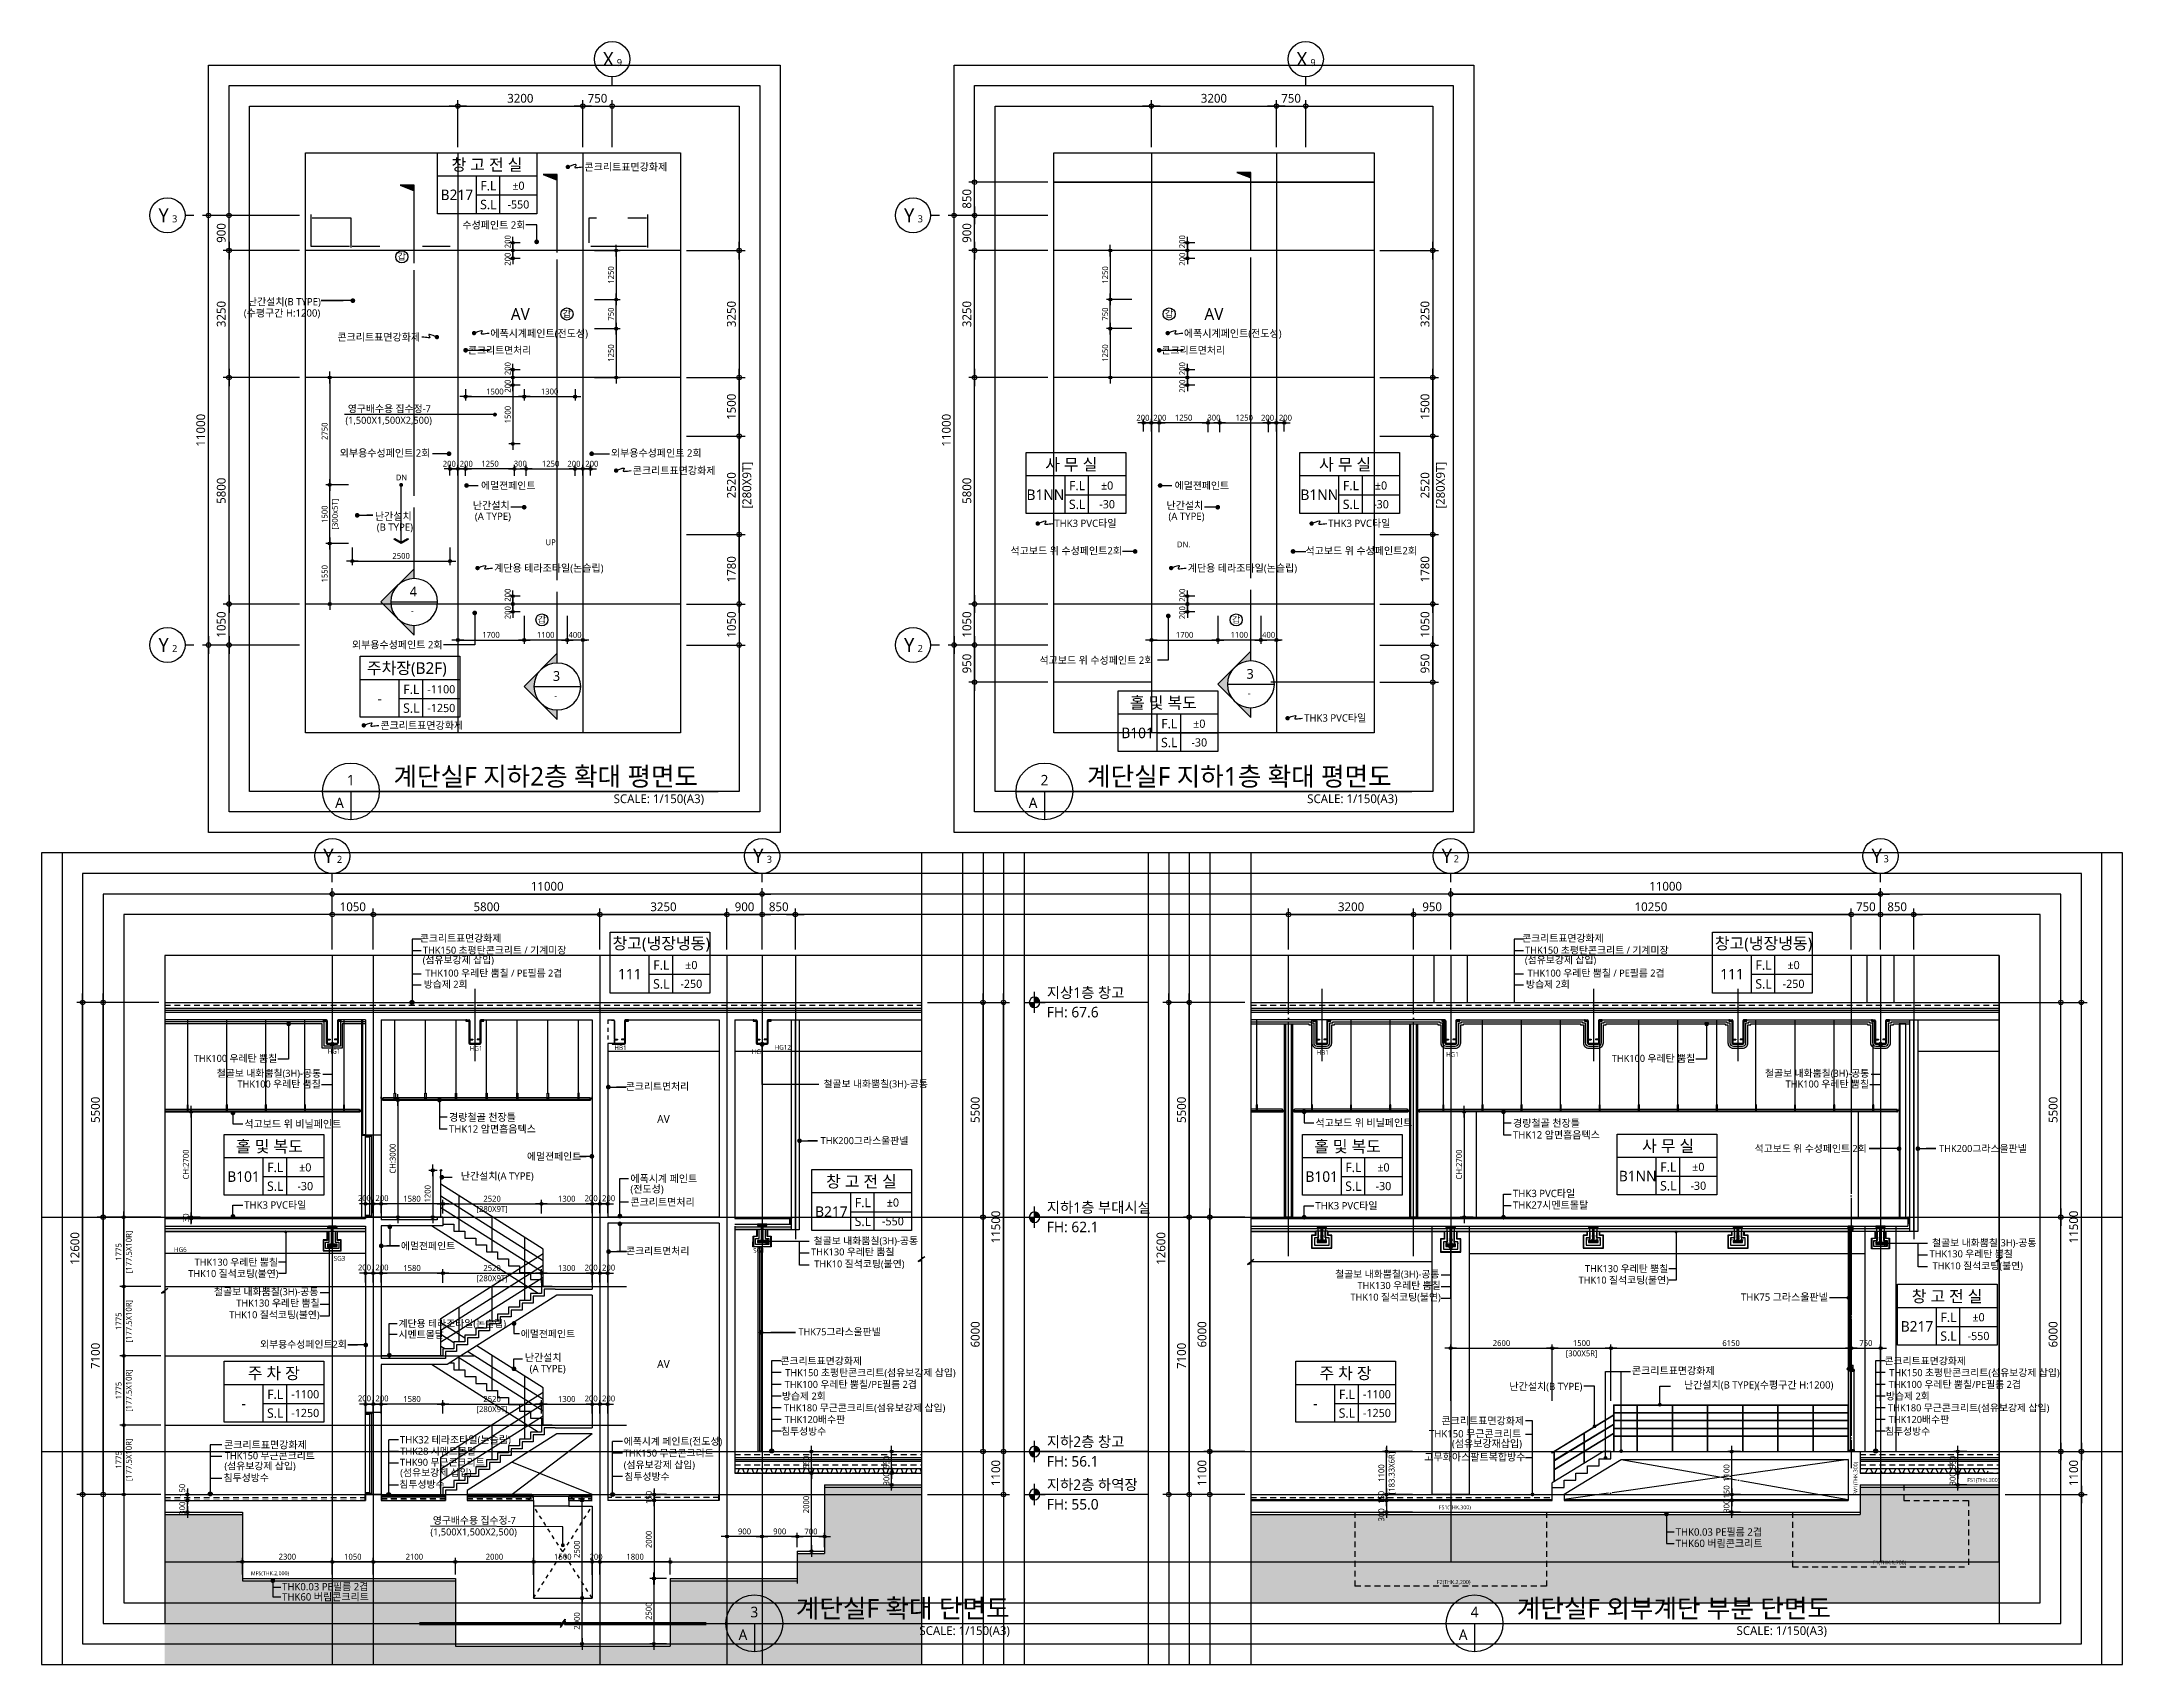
# Model space of a CAD drawing. Header units: millimetres. Extents: x -26983 to 60590, y 825 to 42375.
# Drawn here: x 1500 to 54750, y 825 to 42375 of the extents above; entities that cross this region are included whole.
import ezdxf
from ezdxf.enums import TextEntityAlignment as Align

# ---------------------------------------------------------------- set-up
doc = ezdxf.new("R2010")
doc.units = ezdxf.units.MM
doc.header["$LTSCALE"] = 100
doc.header["$MEASUREMENT"] = 0
doc.header["$PDSIZE"] = -10
for name, pattern in [('-HID', [2.5, 1.5, -1]), ('CEN', [62, 60, -1, 0, -1]), ('HID', [2.5, 1.5, -1]), ('HIDDEN', [2, 1, -1])]:
    doc.linetypes.add(name, pattern=pattern)
doc.layers.get('0').update_dxf_attribs({"linetype": 'CONTINUOUS'})
doc.layers.get('Defpoints').update_dxf_attribs({"color": 171, "linetype": 'CONTINUOUS'})
for name, color, linetype in [('3', 3, 'CONTINUOUS'), ('9', 252, 'CONTINUOUS'), ('CEN', 1, 'CEN'), ('CEN(ST)', 1, 'CEN'), ('Center(AR)', 30, 'CEN'), ('CON', 2, 'CONTINUOUS'), ('DOOR', 4, 'CONTINUOUS'), ('ELE-6', 8, 'CONTINUOUS'), ('FIN', 8, 'CONTINUOUS'), ('FIN(내화피복)', 8, 'CONTINUOUS'), ('FIN(패널-200글라스울64k)', 4, 'CONTINUOUS'), ('FIN(패널-T75 글라스울)', 6, 'CONTINUOUS'), ('FIN-1', 6, 'CONTINUOUS'), ('FIN-2', 9, 'CONTINUOUS'), ('FIN-5', 6, 'CONTINUOUS'), ('HAN', 9, 'CONTINUOUS'), ('HAT 254', 254, 'CONTINUOUS'), ('HAT-252', 252, 'CONTINUOUS'), ('hd', 4, 'HIDDEN'), ('HF', 3, 'CONTINUOUS'), ('HID', 8, 'HIDDEN'), ('INS', 251, 'BATTING'), ('LED', 7, 'CONTINUOUS'), ('NDIM', 7, 'CONTINUOUS'), ('SASAC 도면명', 2, 'CONTINUOUS'), ('SASAC 도면번호', 6, 'CONTINUOUS'), ('STEEL', 5, 'CONTINUOUS'), ('stl', 3, 'CONTINUOUS'), ('SYM', 7, 'CONTINUOUS'), ('SYM(AXIS)', 7, 'CONTINUOUS'), ('SYM(STAIR)', 251, 'CONTINUOUS'), ('TEXT', 3, 'CONTINUOUS'), ('TEXT(AXIS)', 2, 'CONTINUOUS'), ('TEXT(MIN)', 7, 'CONTINUOUS'), ('TEXT(NOTE小)', 1, 'CONTINUOUS'), ('TEXT(노트)', 7, 'CONTINUOUS'), ('TEXT(실명)', 3, 'CONTINUOUS'), ('TEXT-기입', 6, 'CONTINUOUS'), ('TITLE', 7, 'CONTINUOUS'), ('WAL-석고보드', 7, 'CONTINUOUS'), ('wire-meshes', 1, 'CONTINUOUS'), ('배수판', 5, 'CONTINUOUS'), ('스틸', 8, 'CONTINUOUS')]:
    doc.layers.add(name, color=color, linetype=linetype)
doc.layers.add('NUMBER', color=171, linetype='CONTINUOUS', plot=False)
doc.styles.add('CGS', font='cgse', dxfattribs={"bigfont": 'cgs'})
doc.styles.add('TE', font='malgun_0.ttf')
doc.styles.add('나눔바른고딕', font='NanumBarunGothic.ttf')
doc.linetypes.add('BATTING', pattern='A,0.0001,-0.1,[134,ltypeshp.shx,S=0.1,R=0,X=-0.1,Y=0],-0.2,[134,ltypeshp.shx,S=0.1,R=180,X=0.1,Y=0],-0.1', length=0.4001)
doc.dimstyles.new('NDIM 1200', dxfattribs={"dimscale": 75, "dimtxt": 3, "dimasz": 1, "dimexe": 2, "dimexo": 2, "dimgap": 1, "dimtad": 1, "dimdec": 0, "dimdsep": 46, "dimtxsty": 'CGS', "dimblk": 'DOT0', "dimcen": 1, "dimdle": 8, "dimclrd": 256, "dimclre": 256, "dimclrt": 256, "dimadec": 0, "dimazin": 0, "dimtfac": 1, "dimtdec": 0, "dimtix": 1, "dimtmove": 2, "dimatfit": 3, "dimldrblk": 'DOT0', "dimfxl": 1, "dimtolj": 1, "dimtzin": 0, "dimlwd": -1, "dimlwe": -1, "dimarcsym": 0})

msp = doc.modelspace()

# ---------------------------------------------------------------- texts
at = {"layer": 'NUMBER', "style": '나눔바른고딕'}
msp.add_text('FW1(THK.300)', height=100, rotation=90, dxfattribs=at).set_placement((47919.5, 6013), align=Align.MIDDLE_RIGHT)
for s, p in [('FS1(THK.300)', (51598.8, 5545.6)), ('FS1(THK.300)', (38075.5, 4847.3)), ('MF5(THK.2,000)', (7833, 3159.1)), ('F1(THK.1,700)', (49218.1, 3434.5)), ('F2(THK.2,200)', (38065.3, 2934.5))]:
    msp.add_text(s, height=100, dxfattribs=at).set_placement(p, align=Align.MIDDLE_RIGHT)
at = {"layer": 'TEXT', "style": '나눔바른고딕'}
for s, height, p in [('4', 250, (10920.3, 28169.8)), ('-', 166.7, (10953.9, 27714.4)), ('3', 250, (14584.4, 26007)), ('3', 250, (32334.4, 26061.7)), ('-', 166.7, (14617.9, 25551.6)), ('-', 166.7, (32367.9, 25606.3))]:
    msp.add_text(s, height=height, dxfattribs=at).set_placement(p)
for s, p in [('1', (9414.1, 23465.9)), ('2', (27164.1, 23465.9)), ('A', (9123.2, 22884.1)), ('A', (26873.2, 22884.1)), ('3', (19740, 2165.9)), ('4', (38170.5, 2165.9)), ('A', (19449.1, 1584.1)), ('A', (37879.6, 1584.1))]:
    msp.add_text(s, height=270, dxfattribs=at).set_placement(p, align=Align.MIDDLE)
for s, p in [('계단실F 지하2층 확대 평면도', (18300, 23560.5)), ('계단실F 지하1층 확대 평면도', (36050, 23560.5)), ('계단실F 확대 단면도', (26270.3, 2260.5)), ('계단실F 외부계단 부분 단면도', (47291.3, 2260.5))]:
    msp.add_text(s, height=480, dxfattribs=at).set_placement(p, align=Align.MIDDLE_RIGHT)
for p in [(18453.1, 23102.3), (36203.1, 23102.3), (26278.9, 1802.3), (47190.2, 1802.3)]:
    msp.add_text('SCALE: 1/150(A3)', height=225, dxfattribs=at).set_placement(p, align=Align.TOP_RIGHT)
at = {"layer": 'TEXT(AXIS)', "style": '나눔바른고딕'}
for s, height, p in [('X', 360, (16002.6, 41928)), ('X', 360, (33752.6, 41928)), ('9', 180, (16287, 41838)), ('9', 180, (34037, 41838)), ('Y', 360, (4621.8, 37928)), ('3', 180, (4906.2, 37838)), ('Y', 360, (23702.6, 37928)), ('3', 180, (23987, 37838)), ('Y', 360, (4621.8, 26928)), ('2', 180, (4906.2, 26838)), ('Y', 360, (23702.6, 26928)), ('2', 180, (23987, 26838)), ('Y', 360, (8840.3, 21528)), ('2', 180, (9124.7, 21438)), ('Y', 360, (19840.3, 21528)), ('3', 180, (20124.7, 21438)), ('Y', 360, (37462.2, 21528)), ('2', 180, (37705.3, 21452.4)), ('Y', 360, (48462.2, 21528)), ('3', 180, (48705.3, 21452.4))]:
    msp.add_text(s, height=height, dxfattribs=at).set_placement(p, align=Align.MIDDLE)
for s, p in [('지상1층 창고', (27224.1, 18025)), ('FH: 67.6', (27224.1, 17525)), ('지하1층 부대시설', (27224.1, 12525)), ('FH: 62.1', (27224.1, 12025)), ('지하2층 창고', (27224.1, 6525)), ('FH: 56.1', (27224.1, 6025)), ('지하2층 하역장', (27224.1, 5425)), ('FH: 55.0', (27224.1, 4925))]:
    msp.add_text(s, height=270, dxfattribs=at).set_placement(p, align=Align.MIDDLE_LEFT)
at = {"layer": 'TEXT(MIN)', "style": '나눔바른고딕'}
for s, height, p in [('AV', 300, (13751.3, 35400)), ('AV', 300, (31501.3, 35400)), ('DN', 150, (10709.4, 31214.7)), ('UP', 150, (14526.3, 29555)), ('DN.', 150, (30726.3, 29500)), ('AV', 200, (17414, 14790)), ('AV', 200, (17414, 8515))]:
    msp.add_text(s, height=height, dxfattribs=at).set_placement(p, align=Align.MIDDLE_CENTER)
for s, p in [('콘크리트면처리', (14033.9, 34472.4)), ('콘크리트면처리', (31783.9, 34472.4)), ('콘크리트표면강화제', (13266.4, 19417.3)), ('THK150 초평탄콘크리트 / 기계미장', (14929.3, 19111.9)), ('콘크리트표면강화제', (41474.5, 19417.3)), ('THK150 초평탄콘크리트 / 기계미장', (43137.3, 19111.9)), ('(섬유보강제 삽입)', (13076.2, 18861)), ('THK100 우레탄 뿜칠 / PE필름 2겹', (14826.4, 18525.5)), ('(섬유보강제 삽입)', (41284.2, 18861)), ('THK100 우레탄 뿜칠 / PE필름 2겹', (43034.4, 18525.5)), ('방습제 2회', (12401.3, 18239.2)), ('방습제 2회', (40609.3, 18239.2)), ('THK100 우레탄 뿜칠', (7527.5, 16342.2)), ('THK100 우레탄 뿜칠', (43816.2, 16342.2)), ('THK100 우레탄 뿜칠', (8644.2, 15685.3)), ('콘크리트면처리', (18072.1, 15624.9)), ('THK100 우레탄 뿜칠', (48266.1, 15685.3)), ('THK130 우레탄 뿜칠', (7548.9, 11123)), ('콘크리트면처리', (18079.1, 11411.1)), ('THK10 질석코팅(불연)', (7562.5, 10830.6)), ('철골보 내화뿜칠(3H)-공통', (37274.3, 10817.6)), ('THK10 질석코팅(불연)', (43143.4, 10665.4)), ('THK130 우레탄 뿜칠', (43129.7, 10957.8)), ('철골보 내화뿜칠(3H)-공통', (8583, 10367.6)), ('THK130 우레탄 뿜칠', (8614.7, 10077.7)), ('THK10 질석코팅(불연)', (37306, 10227.7)), ('THK130 우레탄 뿜칠', (37306, 10527.7)), ('THK10 질석코팅(불연)', (8614.7, 9777.7)), ('콘크리트표면강화제', (22493.6, 8594.7)), ('콘크리트표면강화제', (50747, 8594.7)), ('THK100 우레탄 뿜칠/PE필름 2겹', (23899.5, 7994.7)), ('THK150 초평탄콘크리트(섬유보강제 삽입)', (24891.4, 8294.7)), ('THK100 우레탄 뿜칠/PE필름 2겹', (52152.9, 7994.7)), ('THK150 초평탄콘크리트(섬유보강제 삽입)', (53144.7, 8294.7)), ('방습제 2회', (21567.6, 7694.7)), ('THK180 무근콘크리트(섬유보강제 삽입)', (24628, 7394.7)), ('방습제 2회', (49821, 7694.7)), ('THK180 무근콘크리트(섬유보강제 삽입)', (52881.4, 7394.7)), ('THK120배수판', (22064.2, 7094.7)), ('THK120배수판', (50317.6, 7094.7)), ('THK28 시멘트몰탈', (12618.1, 6283.6)), ('침투성방수', (21578.6, 6794.7)), ('침투성방수', (49832, 6794.7)), ('THK150 무근콘크리트', (8492.8, 6168.5)), ('(섬유보강제 삽입)', (8002.6, 5905.6)), ('THK90 무근콘크리트', (12840.6, 6000.3)), ('침투성방수', (7316, 5605.6)), ('침투성방수', (11814.8, 5437.4)), ('(섬유보강제 삽입)', (12501.5, 5737.4))]:
    msp.add_text(s, height=180, dxfattribs=at).set_placement(p, align=Align.MIDDLE_RIGHT)
for s, p in [('영구배수용 집수정-7', (9335.9, 32885.7, 0)), ('(1,500X1,500X2,500)', (9275.1, 32589.6, 0)), ('(1,500X1,500X2,500)', (11449.7, 4126.9, 0)), ('영구배수용 집수정-7', (11510.6, 4423, 0))]:
    msp.add_text(s, height=180, dxfattribs=at).set_placement(p)
for s, p in [('에멀젼페인트', (12746.3, 31009.2)), ('에멀젼페인트', (30496.3, 31009.2)), ('에멀젼페인트', (13920.2, 13832.6)), ('에멀젼페인트', (10694.1, 11539.7)), ('계단용 테라조타일(논슬립)', (10633.4, 9554)), ('시멘트몰탈', (10633.4, 9274)), ('에멀젼페인트', (13762.1, 9288.5)), ('에폭시계 페인트(전도성)', (16397.2, 6536)), ('THK150 무근콘크리트', (16397.2, 6236)), ('(섬유보강제 삽입)', (16397.2, 5936)), ('침투성방수', (16412.9, 5636))]:
    msp.add_text(s, height=180, dxfattribs=at).set_placement(p, align=Align.MIDDLE_LEFT)
for s, p in [('철골보 내화뿜칠(3H)-공통', (8652.4, 15959.2)), ('철골보 내화뿜칠(3H)-공통', (48274.3, 15959.2)), ('철골보 내화뿜칠(3H)-공통', (24180.3, 15689.5)), ('THK200그라스울판넬', (23680, 14235.4)), ('석고보드 위 수성페인트 2회', (48206.8, 14033.7)), ('THK200그라스울판넬', (52301.9, 14033.7)), ('철골보 내화뿜칠(3H)-공통', (23928.8, 11669.6)), ('철골보 내화뿜칠(3H)-공통', (52550.7, 11619.6)), ('THK130 우레탄 뿜칠', (23326.1, 11386.3)), ('THK10 질석코팅(불연)', (23583, 11078.8)), ('THK130 우레탄 뿜칠', (51948.1, 11336.3)), ('THK10 질석코팅(불연)', (52205, 11028.8)), ('외부용수성페인트2회', (9310.9, 9020.8)), ('THK75그라스울판넬', (22976.1, 9340.6))]:
    msp.add_text(s, height=180, rotation=360, dxfattribs=at).set_placement(p, align=Align.MIDDLE_RIGHT)
at = {"layer": 'TEXT(노트)', "style": '나눔바른고딕'}
for s, height, p in [('콘크리트표면강화제', 187.5, (15393, 39165.9)), ('콘크리트표면강화제', 187.5, (9069.4, 34809.7)), ('에폭시계페인트(전도성)', 187.5, (12983.2, 34904.3)), ('에폭시계페인트(전도성)', 187.5, (30733.2, 34904.3)), ('콘크리트표면강화제', 187.5, (16627.8, 31390.2)), ('THK3 PVC타일', 187.5, (27416.5, 30041.3)), ('THK3 PVC타일', 187.5, (34425.6, 30041.3)), ('계단용 테라조타일(논슬립)', 187.5, (13082, 28895.9)), ('계단용 테라조타일(논슬립)', 187.5, (30832, 28895.9)), ('THK3 PVC타일', 187.5, (33810.3, 25058.5)), ('콘크리트표면강화제', 187.5, (10169.9, 24868.2)), ('HG1', 120, (8820.5, 16525.1)), ('HG1', 120, (12456.9, 16598.1)), ('HB1', 120, (16156.9, 16613.5)), ('HG1', 120, (19674, 16512.4)), ('HG12', 120, (20258.2, 16625.2)), ('HB1', 120, (34128.8, 16493.3)), ('HG1', 120, (37442.4, 16443.3)), ('경량철골 천장틀', 187.5, (11926.6, 14833.5)), ('석고보드 위 비닐페인트', 187.5, (6688.4, 14662.5)), ('THK12 암면흡음텍스', 187.5, (11926.6, 14533.5)), ('석고보드 위 비닐페인트', 187.5, (34101, 14694.2)), ('THK12 암면흡음텍스', 187.5, (39156.2, 14383.5)), ('경량철골 천장틀', 187.5, (39156.2, 14683.5)), ('에폭시계 페인트', 187.5, (16567.9, 13262.6)), ('(전도성)', 187.5, (16567.9, 12997.6)), ('콘크리트면처리', 187.5, (16567.9, 12662.6)), ('THK3 PVC타일', 187.5, (39156.2, 12883.4)), ('THK3 PVC타일', 187.5, (6685.3, 12588.2)), ('THK3 PVC타일', 187.5, (34097.9, 12568.6)), ('THK27시멘트몰탈', 187.5, (39156.2, 12586.5)), ('HG6', 120, (4887.3, 11445.2)), ('SG3', 120, (8975.6, 11221.9)), ('SG1', 120, (19710.1, 11424.3)), ('콘크리트표면강화제', 187.5, (42197.8, 8345.7)), ('콘크리트표면강화제', 187.5, (37323.3, 7063.1)), ('콘크리트표면강화제', 187.5, (6168.5, 6446.8)), ('THK32 테라조타일(논슬립)', 187.5, (10669.6, 6575)), ('THK150 무근콘크리트', 187.5, (37004.4, 6730.6)), ('(섬유보강재삽입)', 187.5, (37592, 6480)), ('고무화아스팔트복합방수', 187.5, (36884.7, 6134.4)), ('THK0.03 PE필름 2겹', 187.5, (43318.7, 4214.9)), ('THK60 버림콘크리트', 187.5, (43318.7, 3924.4)), ('THK0.03 PE필름 2겹', 187.5, (7653.8, 2815)), ('THK60 버림콘크리트', 187.5, (7653.8, 2554.5))]:
    msp.add_text(s, height=height, dxfattribs=at).set_placement(p, align=Align.MIDDLE_LEFT)
for s, p in [('수성페인트 2회', (13883.2, 37678.8)), ('난간설치(B TYPE)', (8644.9, 35715.1)), ('(수평구간 H:1200)', (8630.7, 35426.4)), ('외부용수성페인트 2회', (11449.9, 31840.8)), ('외부용수성페인트 2회', (18390.6, 31840.8)), ('난간설치', (13478, 30498.6)), ('난간설치', (31228, 30498.6)), ('난간설치', (10970.6, 30221.1)), ('(B TYPE)', (11003.5, 29943.1)), ('(A TYPE)', (13510.9, 30220.7)), ('(A TYPE)', (31260.9, 30220.7)), ('석고보드 위 수성페인트2회', (29149.4, 29339.2)), ('석고보드 위 수성페인트2회', (36698.9, 29339.2)), ('외부용수성페인트 2회', (11761.6, 26931.8)), ('석고보드 위 수성페인트 2회', (29953.5, 26535.5)), ('난간설치(A TYPE)', (14092.6, 13329.1)), ('THK75 그라스울판넬', (47213.1, 10228.8)), ('난간설치', (14807.4, 8682.5)), ('(A TYPE)', (14912.3, 8399.3)), ('난간설치(B TYPE)', (40930.3, 7941.2)), ('난간설치(B TYPE)(수평구간 H:1200)', (47354.1, 7980.4))]:
    msp.add_text(s, height=187.5, dxfattribs=at).set_placement(p, align=Align.MIDDLE_RIGHT)
at = {"layer": 'TEXT(실명)', "style": '나눔바른고딕'}
for s, p in [('창 고 전 실', (12896.9, 39227.3)), ('사 무 실', (27850.1, 31551.3)), ('사 무 실', (34859.2, 31551.3)), ('주차장(B2F)', (10846.3, 26320.6)), ('홀 및 복도', (30208.7, 25453.2)), ('창고(냉장냉동)', (17358.1, 19273.2)), ('창고(냉장냉동)', (45566.1, 19273.2)), ('홀 및 복도', (7329.2, 14093.3)), ('홀 및 복도', (34921.3, 14093.3)), ('사 무 실', (43124.8, 14103.2)), ('창 고 전 실', (22481.1, 13193.2)), ('창 고 전 실', (50263.5, 10255.4)), ('주 차 장', (7442.3, 8284.2)), ('주 차 장', (34868.1, 8284.2))]:
    msp.add_text(s, height=300, dxfattribs=at).set_placement(p, align=Align.MIDDLE)
at = {"layer": 'TEXT-기입', "style": '나눔바른고딕'}
for s, height, p in [('B217', 270, (12126.9, 38453.1)), ('±0', 210, (13702.5, 38685.4)), ('-550', 210, (13702.5, 38205.4)), ('B1NN', 270, (27188.8, 30773.1)), ('±0', 210, (28768.4, 31008.6)), ('B1NN', 270, (34198, 30773.1)), ('±0', 210, (35777.6, 31008.6)), ('-30', 210, (28768.7, 30529.5)), ('-30', 210, (35777.8, 30529.5)), ('-1100', 210, (11729.7, 25791.8)), ('-', 270, (10150.1, 25556.3)), ('-1250', 210, (11729.9, 25312.7)), ('B101', 270, (29547.5, 24675)), ('-30', 210, (31127.3, 24431.4)), ('±0', 210, (31127.1, 24910.5)), ('±0', 210, (18127.9, 18731.4)), ('±0', 210, (46335.9, 18731.4)), ('111', 270, (16552.3, 18499)), ('-250', 210, (18127.9, 18251.4)), ('111', 270, (44760.3, 18499)), ('-250', 210, (46335.9, 18251.4)), ('B101', 270, (6668, 13315)), ('±0', 210, (8247.6, 13550.5)), ('B101', 270, (34260.1, 13315)), ('±0', 210, (35839.7, 13550.5)), ('B1NN', 270, (42345.9, 13329)), ('±0', 210, (43898.3, 13561.4)), ('-30', 210, (8247.8, 13071.4)), ('-30', 210, (35839.9, 13071.4)), ('-30', 210, (43898.3, 13081.4)), ('B217', 270, (21711, 12419)), ('-550', 210, (23286.7, 12171.4)), ('±0', 210, (23286.7, 12651.4)), ('B217', 270, (49493.4, 9481.2)), ('±0', 210, (51069, 9713.6)), ('-550', 210, (51069, 9233.6)), ('-', 270, (6672.2, 7510)), ('-1100', 210, (8247.8, 7742.3)), ('-', 270, (34098.1, 7510)), ('-1100', 210, (35673.7, 7742.3)), ('-1250', 210, (8247.8, 7262.3)), ('-1250', 210, (35673.7, 7262.3))]:
    msp.add_text(s, height=height, dxfattribs=at).set_placement(p, align=Align.MIDDLE)

# ---------------------------------------------------------------- blocks, each defined once
blk = doc.blocks.new('A$C2F20087E')
at = {"layer": 'SYM(AXIS)'}
blk.add_line((600, 0), (600, 300), dxfattribs=at)
blk.add_circle((600, 900), 600, dxfattribs=at)
blk = doc.blocks.new('DOT0')
blk.add_line((-3, 0), (3, 0))
at = {"color": 6}
blk.add_circle((0, 0), 0.75, dxfattribs=at)
blk = doc.blocks.new('*D13')
at = {"layer": 'Defpoints', "color": 0, "ltscale": 0.4, "transparency": 16777216}
for p in [(6296, 33775), (8251, 33775), (8251, 27975)]:
    blk.add_point(p, dxfattribs=at)
at = {"layer": 'NDIM', "ltscale": 0.4, "transparency": 16777216}
for p, q in [((8101, 33775), (6146, 33775)), ((6296, 28050), (6296, 33700)), ((8101, 27975), (6146, 27975))]:
    blk.add_line(p, q, dxfattribs=at)
at = {"layer": 'NDIM', "ltscale": 0.4, "transparency": 16777216, "xscale": 75, "yscale": 75, "zscale": 75}
for p, rotation in [((6296, 33775), 90), ((6296, 27975), 270)]:
    blk.add_blockref('DOT0', p, dxfattribs=dict(at, rotation=rotation))
at = {"layer": 'NDIM', "ltscale": 0.4, "transparency": 16777216, "insert": (6098, 30875), "char_height": 225, "attachment_point": 5, "rotation": 90, "style": '나눔바른고딕'}
blk.add_mtext('\\A1;5800', dxfattribs=at)
blk = doc.blocks.new('*D14')
at = {"layer": 'Defpoints', "color": 0, "ltscale": 0.4, "transparency": 16777216}
for p in [(6296, 27975), (8251, 27975), (8251, 26925)]:
    blk.add_point(p, dxfattribs=at)
at = {"layer": 'NDIM', "ltscale": 0.4, "transparency": 16777216}
for p, q in [((8101, 27975), (6146, 27975)), ((6296, 27000), (6296, 27900)), ((8101, 26925), (6146, 26925))]:
    blk.add_line(p, q, dxfattribs=at)
at = {"layer": 'NDIM', "ltscale": 0.4, "transparency": 16777216, "xscale": 75, "yscale": 75, "zscale": 75}
for p, rotation in [((6296, 27975), 90), ((6296, 26925), 270)]:
    blk.add_blockref('DOT0', p, dxfattribs=dict(at, rotation=rotation))
at = {"layer": 'NDIM', "ltscale": 0.4, "transparency": 16777216, "insert": (6098, 27450), "char_height": 225, "attachment_point": 5, "rotation": 90, "style": '나눔바른고딕'}
blk.add_mtext('\\A1;1050', dxfattribs=at)
blk = doc.blocks.new('*D15')
at = {"layer": 'Defpoints', "color": 0, "ltscale": 0.4, "transparency": 16777216}
for p in [(6296, 37025), (8251, 37025), (8251, 33775)]:
    blk.add_point(p, dxfattribs=at)
at = {"layer": 'NDIM', "ltscale": 0.4, "transparency": 16777216}
for p, q in [((8101, 37025), (6146, 37025)), ((6296, 33850), (6296, 36950)), ((8101, 33775), (6146, 33775))]:
    blk.add_line(p, q, dxfattribs=at)
at = {"layer": 'NDIM', "ltscale": 0.4, "transparency": 16777216, "xscale": 75, "yscale": 75, "zscale": 75}
for p, rotation in [((6296, 37025), 90), ((6296, 33775), 270)]:
    blk.add_blockref('DOT0', p, dxfattribs=dict(at, rotation=rotation))
at = {"layer": 'NDIM', "ltscale": 0.4, "transparency": 16777216, "insert": (6098, 35400), "char_height": 225, "attachment_point": 5, "rotation": 90, "style": '나눔바른고딕'}
blk.add_mtext('\\A1;3250', dxfattribs=at)
blk = doc.blocks.new('*D16')
at = {"layer": 'Defpoints', "color": 0, "ltscale": 0.4, "transparency": 16777216}
for p in [(5771, 37925), (8251, 37925), (8251, 26925)]:
    blk.add_point(p, dxfattribs=at)
at = {"layer": 'NDIM', "ltscale": 0.4, "transparency": 16777216}
for p, q in [((8101, 37925), (5621, 37925)), ((5771, 27000), (5771, 37850)), ((8101, 26925), (5621, 26925))]:
    blk.add_line(p, q, dxfattribs=at)
at = {"layer": 'NDIM', "ltscale": 0.4, "transparency": 16777216, "xscale": 75, "yscale": 75, "zscale": 75}
for p, rotation in [((5771, 37925), 90), ((5771, 26925), 270)]:
    blk.add_blockref('DOT0', p, dxfattribs=dict(at, rotation=rotation))
at = {"layer": 'NDIM', "ltscale": 0.4, "transparency": 16777216, "insert": (5573, 32425), "char_height": 225, "attachment_point": 5, "rotation": 90, "style": '나눔바른고딕'}
blk.add_mtext('\\A1;11000', dxfattribs=at)
blk = doc.blocks.new('*D17')
at = {"layer": 'Defpoints', "color": 0, "ltscale": 0.4, "transparency": 16777216}
for p in [(6296, 37925), (8251, 37925), (8251, 37025)]:
    blk.add_point(p, dxfattribs=at)
at = {"layer": 'NDIM', "ltscale": 0.4, "transparency": 16777216}
for p, q in [((8101, 37925), (6146, 37925)), ((6296, 37100), (6296, 37850)), ((8101, 37025), (6146, 37025))]:
    blk.add_line(p, q, dxfattribs=at)
at = {"layer": 'NDIM', "ltscale": 0.4, "transparency": 16777216, "xscale": 75, "yscale": 75, "zscale": 75}
for p, rotation in [((6296, 37925), 90), ((6296, 37025), 270)]:
    blk.add_blockref('DOT0', p, dxfattribs=dict(at, rotation=rotation))
at = {"layer": 'NDIM', "ltscale": 0.4, "transparency": 16777216, "insert": (6098, 37475), "char_height": 225, "attachment_point": 5, "rotation": 90, "style": '나눔바른고딕'}
blk.add_mtext('\\A1;900', dxfattribs=at)
blk = doc.blocks.new('*D18')
at = {"layer": 'Defpoints', "color": 0, "ltscale": 0.4, "transparency": 16777216}
for p in [(16101, 40725), (15351, 39525), (16101, 39525)]:
    blk.add_point(p, dxfattribs=at)
at = {"layer": 'NDIM', "ltscale": 0.4, "transparency": 16777216}
for p, q in [((15351, 39675), (15351, 40875)), ((15426, 40725), (16026, 40725)), ((16101, 39675), (16101, 40875))]:
    blk.add_line(p, q, dxfattribs=at)
at = {"layer": 'NDIM', "ltscale": 0.4, "transparency": 16777216, "xscale": 75, "yscale": 75, "zscale": 75, "rotation": 180}
blk.add_blockref('DOT0', (15351, 40725), dxfattribs=at)
at = {"layer": 'NDIM', "ltscale": 0.4, "transparency": 16777216, "xscale": 75, "yscale": 75, "zscale": 75}
blk.add_blockref('DOT0', (16101, 40725), dxfattribs=at)
at = {"layer": 'NDIM', "ltscale": 0.4, "transparency": 16777216, "insert": (15726, 40922), "char_height": 225, "attachment_point": 5, "style": '나눔바른고딕'}
blk.add_mtext('\\A1;750', dxfattribs=at)
blk = doc.blocks.new('*D19')
at = {"layer": 'Defpoints', "color": 0, "ltscale": 0.4, "transparency": 16777216}
for p in [(15351, 40725), (12151, 39525), (15351, 39525)]:
    blk.add_point(p, dxfattribs=at)
at = {"layer": 'NDIM', "ltscale": 0.4, "transparency": 16777216}
for p, q in [((12151, 39675), (12151, 40875)), ((12226, 40725), (15276, 40725)), ((15351, 39675), (15351, 40875))]:
    blk.add_line(p, q, dxfattribs=at)
at = {"layer": 'NDIM', "ltscale": 0.4, "transparency": 16777216, "xscale": 75, "yscale": 75, "zscale": 75, "rotation": 180}
blk.add_blockref('DOT0', (12151, 40725), dxfattribs=at)
at = {"layer": 'NDIM', "ltscale": 0.4, "transparency": 16777216, "xscale": 75, "yscale": 75, "zscale": 75}
blk.add_blockref('DOT0', (15351, 40725), dxfattribs=at)
at = {"layer": 'NDIM', "ltscale": 0.4, "transparency": 16777216, "insert": (13751, 40922), "char_height": 225, "attachment_point": 5, "style": '나눔바른고딕'}
blk.add_mtext('\\A1;3200', dxfattribs=at)
blk = doc.blocks.new('*D20')
at = {"layer": 'Defpoints', "color": 0, "ltscale": 0.4, "transparency": 16777216}
for p in [(25376, 33775), (27401, 33775), (27401, 27975)]:
    blk.add_point(p, dxfattribs=at)
at = {"layer": 'NDIM', "ltscale": 0.4, "transparency": 16777216}
for p, q in [((27251, 33775), (25226, 33775)), ((25376, 28050), (25376, 33700)), ((27251, 27975), (25226, 27975))]:
    blk.add_line(p, q, dxfattribs=at)
at = {"layer": 'NDIM', "ltscale": 0.4, "transparency": 16777216, "xscale": 75, "yscale": 75, "zscale": 75}
for p, rotation in [((25376, 33775), 90), ((25376, 27975), 270)]:
    blk.add_blockref('DOT0', p, dxfattribs=dict(at, rotation=rotation))
at = {"layer": 'NDIM', "ltscale": 0.4, "transparency": 16777216, "insert": (25179, 30875), "char_height": 225, "attachment_point": 5, "rotation": 90, "style": '나눔바른고딕'}
blk.add_mtext('\\A1;5800', dxfattribs=at)
blk = doc.blocks.new('*D21')
at = {"layer": 'Defpoints', "color": 0, "ltscale": 0.4, "transparency": 16777216}
for p in [(25376, 27975), (27401, 27975), (27401, 26925)]:
    blk.add_point(p, dxfattribs=at)
at = {"layer": 'NDIM', "ltscale": 0.4, "transparency": 16777216}
for p, q in [((27251, 27975), (25226, 27975)), ((25376, 27000), (25376, 27900)), ((27251, 26925), (25226, 26925))]:
    blk.add_line(p, q, dxfattribs=at)
at = {"layer": 'NDIM', "ltscale": 0.4, "transparency": 16777216, "xscale": 75, "yscale": 75, "zscale": 75}
for p, rotation in [((25376, 27975), 90), ((25376, 26925), 270)]:
    blk.add_blockref('DOT0', p, dxfattribs=dict(at, rotation=rotation))
at = {"layer": 'NDIM', "ltscale": 0.4, "transparency": 16777216, "insert": (25179, 27450), "char_height": 225, "attachment_point": 5, "rotation": 90, "style": '나눔바른고딕'}
blk.add_mtext('\\A1;1050', dxfattribs=at)
blk = doc.blocks.new('*D22')
at = {"layer": 'Defpoints', "color": 0, "ltscale": 0.4, "transparency": 16777216}
for p in [(25376, 37025), (27401, 37025), (27401, 33775)]:
    blk.add_point(p, dxfattribs=at)
at = {"layer": 'NDIM', "ltscale": 0.4, "transparency": 16777216}
for p, q in [((27251, 37025), (25226, 37025)), ((25376, 33850), (25376, 36950)), ((27251, 33775), (25226, 33775))]:
    blk.add_line(p, q, dxfattribs=at)
at = {"layer": 'NDIM', "ltscale": 0.4, "transparency": 16777216, "xscale": 75, "yscale": 75, "zscale": 75}
for p, rotation in [((25376, 37025), 90), ((25376, 33775), 270)]:
    blk.add_blockref('DOT0', p, dxfattribs=dict(at, rotation=rotation))
at = {"layer": 'NDIM', "ltscale": 0.4, "transparency": 16777216, "insert": (25179, 35400), "char_height": 225, "attachment_point": 5, "rotation": 90, "style": '나눔바른고딕'}
blk.add_mtext('\\A1;3250', dxfattribs=at)
blk = doc.blocks.new('*D23')
at = {"layer": 'Defpoints', "color": 0, "ltscale": 0.4, "transparency": 16777216}
for p in [(24851, 37925), (27401, 37925), (27401, 26925)]:
    blk.add_point(p, dxfattribs=at)
at = {"layer": 'NDIM', "ltscale": 0.4, "transparency": 16777216}
for p, q in [((27251, 37925), (24701, 37925)), ((24851, 27000), (24851, 37850)), ((27251, 26925), (24701, 26925))]:
    blk.add_line(p, q, dxfattribs=at)
at = {"layer": 'NDIM', "ltscale": 0.4, "transparency": 16777216, "xscale": 75, "yscale": 75, "zscale": 75}
for p, rotation in [((24851, 37925), 90), ((24851, 26925), 270)]:
    blk.add_blockref('DOT0', p, dxfattribs=dict(at, rotation=rotation))
at = {"layer": 'NDIM', "ltscale": 0.4, "transparency": 16777216, "insert": (24654, 32425), "char_height": 225, "attachment_point": 5, "rotation": 90, "style": '나눔바른고딕'}
blk.add_mtext('\\A1;11000', dxfattribs=at)
blk = doc.blocks.new('*D24')
at = {"layer": 'Defpoints', "color": 0, "ltscale": 0.4, "transparency": 16777216}
for p in [(25376, 37925), (27401, 37925), (27401, 37025)]:
    blk.add_point(p, dxfattribs=at)
at = {"layer": 'NDIM', "ltscale": 0.4, "transparency": 16777216}
for p, q in [((27251, 37925), (25226, 37925)), ((25376, 37100), (25376, 37850)), ((27251, 37025), (25226, 37025))]:
    blk.add_line(p, q, dxfattribs=at)
at = {"layer": 'NDIM', "ltscale": 0.4, "transparency": 16777216, "xscale": 75, "yscale": 75, "zscale": 75}
for p, rotation in [((25376, 37925), 90), ((25376, 37025), 270)]:
    blk.add_blockref('DOT0', p, dxfattribs=dict(at, rotation=rotation))
at = {"layer": 'NDIM', "ltscale": 0.4, "transparency": 16777216, "insert": (25179, 37475), "char_height": 225, "attachment_point": 5, "rotation": 90, "style": '나눔바른고딕'}
blk.add_mtext('\\A1;900', dxfattribs=at)
blk = doc.blocks.new('*D25')
at = {"layer": 'Defpoints', "color": 0, "ltscale": 0.4, "transparency": 16777216}
for p in [(33851, 40725), (33101, 39525), (33851, 39525)]:
    blk.add_point(p, dxfattribs=at)
at = {"layer": 'NDIM', "ltscale": 0.4, "transparency": 16777216}
for p, q in [((33101, 39675), (33101, 40875)), ((33176, 40725), (33776, 40725)), ((33851, 39675), (33851, 40875))]:
    blk.add_line(p, q, dxfattribs=at)
at = {"layer": 'NDIM', "ltscale": 0.4, "transparency": 16777216, "xscale": 75, "yscale": 75, "zscale": 75, "rotation": 180}
blk.add_blockref('DOT0', (33101, 40725), dxfattribs=at)
at = {"layer": 'NDIM', "ltscale": 0.4, "transparency": 16777216, "xscale": 75, "yscale": 75, "zscale": 75}
blk.add_blockref('DOT0', (33851, 40725), dxfattribs=at)
at = {"layer": 'NDIM', "ltscale": 0.4, "transparency": 16777216, "insert": (33476, 40922), "char_height": 225, "attachment_point": 5, "style": '나눔바른고딕'}
blk.add_mtext('\\A1;750', dxfattribs=at)
blk = doc.blocks.new('*D26')
at = {"layer": 'Defpoints', "color": 0, "ltscale": 0.4, "transparency": 16777216}
for p in [(33101, 40725), (29901, 39525), (33101, 39525)]:
    blk.add_point(p, dxfattribs=at)
at = {"layer": 'NDIM', "ltscale": 0.4, "transparency": 16777216}
for p, q in [((29901, 39675), (29901, 40875)), ((29976, 40725), (33026, 40725)), ((33101, 39675), (33101, 40875))]:
    blk.add_line(p, q, dxfattribs=at)
at = {"layer": 'NDIM', "ltscale": 0.4, "transparency": 16777216, "xscale": 75, "yscale": 75, "zscale": 75, "rotation": 180}
blk.add_blockref('DOT0', (29901, 40725), dxfattribs=at)
at = {"layer": 'NDIM', "ltscale": 0.4, "transparency": 16777216, "xscale": 75, "yscale": 75, "zscale": 75}
blk.add_blockref('DOT0', (33101, 40725), dxfattribs=at)
at = {"layer": 'NDIM', "ltscale": 0.4, "transparency": 16777216, "insert": (31501, 40922), "char_height": 225, "attachment_point": 5, "style": '나눔바른고딕'}
blk.add_mtext('\\A1;3200', dxfattribs=at)
blk = doc.blocks.new('*D27')
at = {"layer": 'Defpoints', "color": 0, "ltscale": 0.4, "transparency": 16777216}
for p in [(17851, 29755), (19351, 29755), (17851, 27975)]:
    blk.add_point(p, dxfattribs=at)
at = {"layer": 'NDIM', "ltscale": 0.4, "transparency": 16777216}
for p, q in [((18001, 29755), (19501, 29755)), ((19351, 28050), (19351, 29680)), ((18001, 27975), (19501, 27975))]:
    blk.add_line(p, q, dxfattribs=at)
at = {"layer": 'NDIM', "ltscale": 0.4, "transparency": 16777216, "xscale": 75, "yscale": 75, "zscale": 75}
for p, rotation in [((19351, 29755), 90), ((19351, 27975), 270)]:
    blk.add_blockref('DOT0', p, dxfattribs=dict(at, rotation=rotation))
at = {"layer": 'NDIM', "ltscale": 0.4, "transparency": 16777216, "insert": (19154, 28865), "char_height": 225, "attachment_point": 5, "rotation": 90, "style": '나눔바른고딕'}
blk.add_mtext('\\A1;1780', dxfattribs=at)
blk = doc.blocks.new('*D28')
at = {"layer": 'Defpoints', "color": 0, "ltscale": 0.4, "transparency": 16777216}
for p in [(17851, 32275), (19351, 32275), (17851, 29755)]:
    blk.add_point(p, dxfattribs=at)
at = {"layer": 'NDIM', "ltscale": 0.4, "transparency": 16777216}
for p, q in [((18001, 32275), (19501, 32275)), ((19351, 29830), (19351, 32200)), ((18001, 29755), (19501, 29755))]:
    blk.add_line(p, q, dxfattribs=at)
at = {"layer": 'NDIM', "ltscale": 0.4, "transparency": 16777216, "xscale": 75, "yscale": 75, "zscale": 75}
for p, rotation in [((19351, 32275), 90), ((19351, 29755), 270)]:
    blk.add_blockref('DOT0', p, dxfattribs=dict(at, rotation=rotation))
at = {"layer": 'NDIM', "ltscale": 0.4, "transparency": 16777216, "char_height": 225, "attachment_point": 5, "rotation": 90, "style": '나눔바른고딕'}
for s, insert in [('\\A1;[280X9T]', (19572, 31015)), ('\\A1;2520', (19154, 31015))]:
    blk.add_mtext(s, dxfattribs=dict(at, insert=insert))
blk = doc.blocks.new('*D29')
at = {"layer": 'Defpoints', "color": 0, "ltscale": 0.4, "transparency": 16777216}
for p in [(17851, 33775), (19351, 33775), (17851, 32275)]:
    blk.add_point(p, dxfattribs=at)
at = {"layer": 'NDIM', "ltscale": 0.4, "transparency": 16777216}
for p, q in [((18001, 33775), (19501, 33775)), ((19351, 32350), (19351, 33700)), ((18001, 32275), (19501, 32275))]:
    blk.add_line(p, q, dxfattribs=at)
at = {"layer": 'NDIM', "ltscale": 0.4, "transparency": 16777216, "xscale": 75, "yscale": 75, "zscale": 75}
for p, rotation in [((19351, 33775), 90), ((19351, 32275), 270)]:
    blk.add_blockref('DOT0', p, dxfattribs=dict(at, rotation=rotation))
at = {"layer": 'NDIM', "ltscale": 0.4, "transparency": 16777216, "insert": (19154, 33025), "char_height": 225, "attachment_point": 5, "rotation": 90, "style": '나눔바른고딕'}
blk.add_mtext('\\A1;1500', dxfattribs=at)
blk = doc.blocks.new('*D30')
at = {"layer": 'Defpoints', "color": 0, "ltscale": 0.4, "transparency": 16777216}
for p in [(25376, 38775), (27401, 38775), (27401, 37925)]:
    blk.add_point(p, dxfattribs=at)
at = {"layer": 'NDIM', "ltscale": 0.4, "transparency": 16777216}
for p, q in [((27251, 38775), (25226, 38775)), ((25376, 38000), (25376, 38700)), ((27251, 37925), (25226, 37925))]:
    blk.add_line(p, q, dxfattribs=at)
at = {"layer": 'NDIM', "ltscale": 0.4, "transparency": 16777216, "xscale": 75, "yscale": 75, "zscale": 75}
for p, rotation in [((25376, 38775), 90), ((25376, 37925), 270)]:
    blk.add_blockref('DOT0', p, dxfattribs=dict(at, rotation=rotation))
at = {"layer": 'NDIM', "ltscale": 0.4, "transparency": 16777216, "insert": (25179, 38350), "char_height": 225, "attachment_point": 5, "rotation": 90, "style": '나눔바른고딕'}
blk.add_mtext('\\A1;850', dxfattribs=at)
blk = doc.blocks.new('갑종방화문표기')
at = {"layer": 'TEXT(NOTE小)'}
blk.add_circle((0, 0), 150, dxfattribs=at)
at = {"layer": 'TEXT(NOTE小)', "style": '나눔바른고딕'}
blk.add_text('갑', height=160, dxfattribs=at).set_placement((-1, 7), align=Align.MIDDLE_CENTER)
blk = doc.blocks.new('SECTION_계단실E1')
at = {"layer": 'SYM'}
blk.add_hatch(color=256, dxfattribs=at).paths.add_polyline_path([(447405, -138925), (447765, -139069), (447765, -138925)])
h = blk.add_hatch(color=256, dxfattribs=at)
h.paths.add_polyline_path([(446917, -152033), (447341, -152457, -0.414214), (447341, -151609)])
h.paths.add_polyline_path([(447341, -152457), (447765, -152882), (447765, -152633, -0.198912)])
h.paths.add_polyline_path([(447341, -151609, -0.198912), (447765, -151433), (447765, -151185)])
at = {"layer": 'Defpoints'}
blk.add_line((447765, -149014), (447765, -141282), dxfattribs=at)
at = {"layer": 'SYM'}
for p, q in [((447405, -138925), (447765, -139069)), ((447765, -138925), (447405, -138925)), ((447765, -140922), (447765, -138925)), ((447765, -141282), (447765, -141102)), ((447765, -149314), (447765, -149014)), ((447765, -151433), (447765, -149614)), ((447765, -151185), (446917, -152033)), ((447765, -152882), (446917, -152033)), ((447165, -152033), (448365, -152033)), ((447765, -152882), (447765, -152633))]:
    blk.add_line(p, q, dxfattribs=at)
blk.add_arc((447765, -152033), 600, 90, 89.7615, dxfattribs=at)
blk = doc.blocks.new('*D32')
at = {"layer": 'Defpoints', "color": 0, "ltscale": 0.4, "transparency": 16777216}
for p in [(9451, 29525), (8874, 27975), (9451, 27975)]:
    blk.add_point(p, dxfattribs=at)
at = {"layer": 'NDIM', "ltscale": 0.4, "transparency": 16777216}
for p, q in [((9351, 29525), (8774, 29525)), ((8874, 29475), (8874, 28025)), ((9351, 27975), (8774, 27975))]:
    blk.add_line(p, q, dxfattribs=at)
at = {"layer": 'NDIM', "ltscale": 0.4, "transparency": 16777216, "xscale": 50, "yscale": 50, "zscale": 50}
for p, rotation in [((8874, 29525), 90), ((8874, 27975), 270)]:
    blk.add_blockref('DOT0', p, dxfattribs=dict(at, rotation=rotation))
at = {"layer": 'NDIM', "ltscale": 0.4, "transparency": 16777216, "insert": (8743, 28750), "char_height": 150, "attachment_point": 5, "rotation": 90, "style": '나눔바른고딕'}
blk.add_mtext('\\A1;1550', dxfattribs=at)
blk = doc.blocks.new('*D33')
at = {"layer": 'Defpoints', "color": 0, "ltscale": 0.4, "transparency": 16777216}
for p in [(9451, 33775), (8874, 31025), (9451, 31025)]:
    blk.add_point(p, dxfattribs=at)
at = {"layer": 'NDIM', "ltscale": 0.4, "transparency": 16777216}
for p, q in [((9351, 33775), (8774, 33775)), ((8874, 33725), (8874, 31075)), ((9351, 31025), (8774, 31025))]:
    blk.add_line(p, q, dxfattribs=at)
at = {"layer": 'NDIM', "ltscale": 0.4, "transparency": 16777216, "xscale": 50, "yscale": 50, "zscale": 50}
for p, rotation in [((8874, 33775), 90), ((8874, 31025), 270)]:
    blk.add_blockref('DOT0', p, dxfattribs=dict(at, rotation=rotation))
at = {"layer": 'NDIM', "ltscale": 0.4, "transparency": 16777216, "insert": (8743, 32400), "char_height": 150, "attachment_point": 5, "rotation": 90, "style": '나눔바른고딕'}
blk.add_mtext('\\A1;2750', dxfattribs=at)
blk = doc.blocks.new('*D34')
at = {"layer": 'Defpoints', "color": 0, "ltscale": 0.4, "transparency": 16777216}
for p in [(8874, 31025), (9451, 31025), (9451, 29525)]:
    blk.add_point(p, dxfattribs=at)
at = {"layer": 'NDIM', "ltscale": 0.4, "transparency": 16777216}
for p, q in [((9351, 31025), (8774, 31025)), ((8874, 29575), (8874, 30975)), ((9351, 29525), (8774, 29525))]:
    blk.add_line(p, q, dxfattribs=at)
at = {"layer": 'NDIM', "ltscale": 0.4, "transparency": 16777216, "xscale": 50, "yscale": 50, "zscale": 50}
for p, rotation in [((8874, 31025), 90), ((8874, 29525), 270)]:
    blk.add_blockref('DOT0', p, dxfattribs=dict(at, rotation=rotation))
at = {"layer": 'NDIM', "ltscale": 0.4, "transparency": 16777216, "char_height": 150, "attachment_point": 5, "rotation": 90, "style": '나눔바른고딕'}
for s, insert in [('\\A1;1500', (8743, 30275)), ('\\A1;[300x5T]', (9021, 30275))]:
    blk.add_mtext(s, dxfattribs=dict(at, insert=insert))
blk = doc.blocks.new('*D35')
at = {"layer": 'Defpoints', "color": 0, "ltscale": 0.4, "transparency": 16777216}
for p in [(12351, 31435), (12351, 31155), (13601, 31155)]:
    blk.add_point(p, dxfattribs=at)
at = {"layer": 'NDIM', "ltscale": 0.4, "transparency": 16777216}
for p, q in [((12351, 31255), (12351, 31535)), ((13551, 31435), (12401, 31435)), ((13601, 31255), (13601, 31535))]:
    blk.add_line(p, q, dxfattribs=at)
at = {"layer": 'NDIM', "ltscale": 0.4, "transparency": 16777216, "xscale": 50, "yscale": 50, "zscale": 50, "rotation": 180}
blk.add_blockref('DOT0', (12351, 31435), dxfattribs=at)
at = {"layer": 'NDIM', "ltscale": 0.4, "transparency": 16777216, "xscale": 50, "yscale": 50, "zscale": 50}
blk.add_blockref('DOT0', (13601, 31435), dxfattribs=at)
at = {"layer": 'NDIM', "ltscale": 0.4, "transparency": 16777216, "insert": (12976, 31566), "char_height": 150, "attachment_point": 5, "style": '나눔바른고딕'}
blk.add_mtext('\\A1;1250', dxfattribs=at)
blk = doc.blocks.new('*D36')
at = {"layer": 'Defpoints', "color": 0, "ltscale": 0.4, "transparency": 16777216}
for p in [(13901, 31435), (13601, 31155), (13901, 31155)]:
    blk.add_point(p, dxfattribs=at)
at = {"layer": 'NDIM', "ltscale": 0.4, "transparency": 16777216}
for p, q in [((13551, 31435), (13501, 31435)), ((13601, 31255), (13601, 31535)), ((13601, 31435), (13901, 31435)), ((13901, 31255), (13901, 31535)), ((13951, 31435), (14001, 31435))]:
    blk.add_line(p, q, dxfattribs=at)
at = {"layer": 'NDIM', "ltscale": 0.4, "transparency": 16777216, "xscale": 50, "yscale": 50, "zscale": 50}
blk.add_blockref('DOT0', (13601, 31435), dxfattribs=at)
at = {"layer": 'NDIM', "ltscale": 0.4, "transparency": 16777216, "xscale": 50, "yscale": 50, "zscale": 50, "rotation": 180}
blk.add_blockref('DOT0', (13901, 31435), dxfattribs=at)
at = {"layer": 'NDIM', "ltscale": 0.4, "transparency": 16777216, "insert": (13751, 31567), "char_height": 150, "attachment_point": 5, "style": '나눔바른고딕'}
blk.add_mtext('\\A1;300', dxfattribs=at)
blk = doc.blocks.new('*D37')
at = {"layer": 'Defpoints', "color": 0, "ltscale": 0.4, "transparency": 16777216}
for p in [(15151, 31435), (13901, 31155), (15151, 31155)]:
    blk.add_point(p, dxfattribs=at)
at = {"layer": 'NDIM', "ltscale": 0.4, "transparency": 16777216}
for p, q in [((13901, 31255), (13901, 31535)), ((13951, 31435), (15101, 31435)), ((15151, 31255), (15151, 31535))]:
    blk.add_line(p, q, dxfattribs=at)
at = {"layer": 'NDIM', "ltscale": 0.4, "transparency": 16777216, "xscale": 50, "yscale": 50, "zscale": 50, "rotation": 180}
blk.add_blockref('DOT0', (13901, 31435), dxfattribs=at)
at = {"layer": 'NDIM', "ltscale": 0.4, "transparency": 16777216, "xscale": 50, "yscale": 50, "zscale": 50}
blk.add_blockref('DOT0', (15151, 31435), dxfattribs=at)
at = {"layer": 'NDIM', "ltscale": 0.4, "transparency": 16777216, "insert": (14526, 31566), "char_height": 150, "attachment_point": 5, "style": '나눔바른고딕'}
blk.add_mtext('\\A1;1250', dxfattribs=at)
blk = doc.blocks.new('*D38')
at = {"layer": 'Defpoints', "color": 0, "ltscale": 0.4, "transparency": 16777216}
for p in [(12351, 31435), (12151, 31168), (12351, 31168)]:
    blk.add_point(p, dxfattribs=at)
at = {"layer": 'NDIM', "ltscale": 0.4, "transparency": 16777216}
for p, q in [((12151, 31268), (12151, 31535)), ((12201, 31435), (12301, 31435)), ((12351, 31268), (12351, 31535))]:
    blk.add_line(p, q, dxfattribs=at)
at = {"layer": 'NDIM', "ltscale": 0.4, "transparency": 16777216, "xscale": 50, "yscale": 50, "zscale": 50, "rotation": 180}
blk.add_blockref('DOT0', (12151, 31435), dxfattribs=at)
at = {"layer": 'NDIM', "ltscale": 0.4, "transparency": 16777216, "xscale": 50, "yscale": 50, "zscale": 50}
blk.add_blockref('DOT0', (12351, 31435), dxfattribs=at)
at = {"layer": 'NDIM', "ltscale": 0.4, "transparency": 16777216, "insert": (12368, 31565), "char_height": 150, "attachment_point": 5, "style": '나눔바른고딕'}
blk.add_mtext('\\A1;200', dxfattribs=at)
blk = doc.blocks.new('*D39')
at = {"layer": 'Defpoints', "color": 0, "ltscale": 0.4, "transparency": 16777216}
for p in [(15151, 31435), (15151, 31168), (15351, 31168)]:
    blk.add_point(p, dxfattribs=at)
at = {"layer": 'NDIM', "ltscale": 0.4, "transparency": 16777216}
for p, q in [((15151, 31268), (15151, 31535)), ((15301, 31435), (15201, 31435)), ((15351, 31268), (15351, 31535))]:
    blk.add_line(p, q, dxfattribs=at)
at = {"layer": 'NDIM', "ltscale": 0.4, "transparency": 16777216, "xscale": 50, "yscale": 50, "zscale": 50, "rotation": 180}
blk.add_blockref('DOT0', (15151, 31435), dxfattribs=at)
at = {"layer": 'NDIM', "ltscale": 0.4, "transparency": 16777216, "xscale": 50, "yscale": 50, "zscale": 50}
blk.add_blockref('DOT0', (15351, 31435), dxfattribs=at)
at = {"layer": 'NDIM', "ltscale": 0.4, "transparency": 16777216, "insert": (15124, 31565), "char_height": 150, "attachment_point": 5, "style": '나눔바른고딕'}
blk.add_mtext('\\A1;200', dxfattribs=at)
blk = doc.blocks.new('*D40')
at = {"layer": 'Defpoints', "color": 0, "ltscale": 0.4, "transparency": 16777216}
for p in [(15551, 31435), (15351, 31168), (15551, 31168)]:
    blk.add_point(p, dxfattribs=at)
at = {"layer": 'NDIM', "ltscale": 0.4, "transparency": 16777216}
for p, q in [((15351, 31268), (15351, 31535)), ((15401, 31435), (15501, 31435)), ((15551, 31268), (15551, 31535))]:
    blk.add_line(p, q, dxfattribs=at)
at = {"layer": 'NDIM', "ltscale": 0.4, "transparency": 16777216, "xscale": 50, "yscale": 50, "zscale": 50, "rotation": 180}
blk.add_blockref('DOT0', (15351, 31435), dxfattribs=at)
at = {"layer": 'NDIM', "ltscale": 0.4, "transparency": 16777216, "xscale": 50, "yscale": 50, "zscale": 50}
blk.add_blockref('DOT0', (15551, 31435), dxfattribs=at)
at = {"layer": 'NDIM', "ltscale": 0.4, "transparency": 16777216, "insert": (15581, 31565), "char_height": 150, "attachment_point": 5, "style": '나눔바른고딕'}
blk.add_mtext('\\A1;200', dxfattribs=at)
blk = doc.blocks.new('*D41')
at = {"layer": 'Defpoints', "color": 0, "ltscale": 0.4, "transparency": 16777216}
for p in [(11951, 31435), (11951, 31168), (12151, 31168)]:
    blk.add_point(p, dxfattribs=at)
at = {"layer": 'NDIM', "ltscale": 0.4, "transparency": 16777216}
for p, q in [((11951, 31268), (11951, 31535)), ((12101, 31435), (12001, 31435)), ((12151, 31268), (12151, 31535))]:
    blk.add_line(p, q, dxfattribs=at)
at = {"layer": 'NDIM', "ltscale": 0.4, "transparency": 16777216, "xscale": 50, "yscale": 50, "zscale": 50, "rotation": 180}
blk.add_blockref('DOT0', (11951, 31435), dxfattribs=at)
at = {"layer": 'NDIM', "ltscale": 0.4, "transparency": 16777216, "xscale": 50, "yscale": 50, "zscale": 50}
blk.add_blockref('DOT0', (12151, 31435), dxfattribs=at)
at = {"layer": 'NDIM', "ltscale": 0.4, "transparency": 16777216, "insert": (11934, 31565), "char_height": 150, "attachment_point": 5, "style": '나눔바른고딕'}
blk.add_mtext('\\A1;200', dxfattribs=at)
blk = doc.blocks.new('*D42')
at = {"layer": 'Defpoints', "color": 0, "ltscale": 0.4, "transparency": 16777216}
for p in [(13560, 28175), (13851, 28175), (13851, 27975)]:
    blk.add_point(p, dxfattribs=at)
at = {"layer": 'NDIM', "ltscale": 0.4, "transparency": 16777216}
for p, q in [((13751, 28175), (13460, 28175)), ((13751, 27975), (13460, 27975)), ((13560, 28025), (13560, 28125))]:
    blk.add_line(p, q, dxfattribs=at)
at = {"layer": 'NDIM', "ltscale": 0.4, "transparency": 16777216, "xscale": 50, "yscale": 50, "zscale": 50}
for p, rotation in [((13560, 28175), 90), ((13560, 27975), 270)]:
    blk.add_blockref('DOT0', p, dxfattribs=dict(at, rotation=rotation))
at = {"layer": 'NDIM', "ltscale": 0.4, "transparency": 16777216, "insert": (13428, 28202), "char_height": 150, "attachment_point": 5, "rotation": 90, "style": '나눔바른고딕'}
blk.add_mtext('\\A1;200', dxfattribs=at)
blk = doc.blocks.new('*D43')
at = {"layer": 'Defpoints', "color": 0, "ltscale": 0.4, "transparency": 16777216}
for p in [(13560, 27775), (13851, 27975), (13851, 27775)]:
    blk.add_point(p, dxfattribs=at)
at = {"layer": 'NDIM', "ltscale": 0.4, "transparency": 16777216}
for p, q in [((13751, 27975), (13460, 27975)), ((13751, 27775), (13460, 27775)), ((13560, 27925), (13560, 27825))]:
    blk.add_line(p, q, dxfattribs=at)
at = {"layer": 'NDIM', "ltscale": 0.4, "transparency": 16777216, "xscale": 50, "yscale": 50, "zscale": 50}
for p, rotation in [((13560, 27975), 90), ((13560, 27775), 270)]:
    blk.add_blockref('DOT0', p, dxfattribs=dict(at, rotation=rotation))
at = {"layer": 'NDIM', "ltscale": 0.4, "transparency": 16777216, "insert": (13428, 27754), "char_height": 150, "attachment_point": 5, "rotation": 90, "style": '나눔바른고딕'}
blk.add_mtext('\\A1;200', dxfattribs=at)
blk = doc.blocks.new('*D44')
at = {"layer": 'Defpoints', "color": 0, "ltscale": 0.4, "transparency": 16777216}
for p in [(13560, 37225), (13851, 37225), (13851, 37025)]:
    blk.add_point(p, dxfattribs=at)
at = {"layer": 'NDIM', "ltscale": 0.4, "transparency": 16777216}
for p, q in [((13751, 37225), (13460, 37225)), ((13751, 37025), (13460, 37025)), ((13560, 37075), (13560, 37175))]:
    blk.add_line(p, q, dxfattribs=at)
at = {"layer": 'NDIM', "ltscale": 0.4, "transparency": 16777216, "xscale": 50, "yscale": 50, "zscale": 50}
for p, rotation in [((13560, 37225), 90), ((13560, 37025), 270)]:
    blk.add_blockref('DOT0', p, dxfattribs=dict(at, rotation=rotation))
at = {"layer": 'NDIM', "ltscale": 0.4, "transparency": 16777216, "insert": (13428, 37252), "char_height": 150, "attachment_point": 5, "rotation": 90, "style": '나눔바른고딕'}
blk.add_mtext('\\A1;200', dxfattribs=at)
blk = doc.blocks.new('*D45')
at = {"layer": 'Defpoints', "color": 0, "ltscale": 0.4, "transparency": 16777216}
for p in [(13560, 36825), (13851, 37025), (13851, 36825)]:
    blk.add_point(p, dxfattribs=at)
at = {"layer": 'NDIM', "ltscale": 0.4, "transparency": 16777216}
for p, q in [((13751, 37025), (13460, 37025)), ((13751, 36825), (13460, 36825)), ((13560, 36975), (13560, 36875))]:
    blk.add_line(p, q, dxfattribs=at)
at = {"layer": 'NDIM', "ltscale": 0.4, "transparency": 16777216, "xscale": 50, "yscale": 50, "zscale": 50}
for p, rotation in [((13560, 37025), 90), ((13560, 36825), 270)]:
    blk.add_blockref('DOT0', p, dxfattribs=dict(at, rotation=rotation))
at = {"layer": 'NDIM', "ltscale": 0.4, "transparency": 16777216, "insert": (13428, 36804), "char_height": 150, "attachment_point": 5, "rotation": 90, "style": '나눔바른고딕'}
blk.add_mtext('\\A1;200', dxfattribs=at)
blk = doc.blocks.new('*D46')
at = {"layer": 'Defpoints', "color": 0, "ltscale": 0.4, "transparency": 16777216}
for p in [(15551, 35775), (16203, 35775), (15551, 35025)]:
    blk.add_point(p, dxfattribs=at)
at = {"layer": 'NDIM', "ltscale": 0.4, "transparency": 16777216}
for p, q in [((15651, 35775), (16303, 35775)), ((16203, 35075), (16203, 35725)), ((15651, 35025), (16303, 35025))]:
    blk.add_line(p, q, dxfattribs=at)
at = {"layer": 'NDIM', "ltscale": 0.4, "transparency": 16777216, "xscale": 50, "yscale": 50, "zscale": 50}
for p, rotation in [((16203, 35775), 90), ((16203, 35025), 270)]:
    blk.add_blockref('DOT0', p, dxfattribs=dict(at, rotation=rotation))
at = {"layer": 'NDIM', "ltscale": 0.4, "transparency": 16777216, "insert": (16072, 35400), "char_height": 150, "attachment_point": 5, "rotation": 90, "style": '나눔바른고딕'}
blk.add_mtext('\\A1;750', dxfattribs=at)
blk = doc.blocks.new('*D47')
at = {"layer": 'Defpoints', "color": 0, "ltscale": 0.4, "transparency": 16777216}
for p in [(15551, 35025), (15551, 33775), (16203, 33775)]:
    blk.add_point(p, dxfattribs=at)
at = {"layer": 'NDIM', "ltscale": 0.4, "transparency": 16777216}
for p, q in [((15651, 35025), (16303, 35025)), ((16203, 34975), (16203, 33825)), ((15651, 33775), (16303, 33775))]:
    blk.add_line(p, q, dxfattribs=at)
at = {"layer": 'NDIM', "ltscale": 0.4, "transparency": 16777216, "xscale": 50, "yscale": 50, "zscale": 50}
for p, rotation in [((16203, 35025), 90), ((16203, 33775), 270)]:
    blk.add_blockref('DOT0', p, dxfattribs=dict(at, rotation=rotation))
at = {"layer": 'NDIM', "ltscale": 0.4, "transparency": 16777216, "insert": (16072, 34400), "char_height": 150, "attachment_point": 5, "rotation": 90, "style": '나눔바른고딕'}
blk.add_mtext('\\A1;1250', dxfattribs=at)
blk = doc.blocks.new('*D48')
at = {"layer": 'Defpoints', "color": 0, "ltscale": 0.4, "transparency": 16777216}
for p in [(15551, 37025), (15551, 35775), (16203, 35775)]:
    blk.add_point(p, dxfattribs=at)
at = {"layer": 'NDIM', "ltscale": 0.4, "transparency": 16777216}
for p, q in [((15651, 37025), (16303, 37025)), ((16203, 36975), (16203, 35825)), ((15651, 35775), (16303, 35775))]:
    blk.add_line(p, q, dxfattribs=at)
at = {"layer": 'NDIM', "ltscale": 0.4, "transparency": 16777216, "xscale": 50, "yscale": 50, "zscale": 50}
for p, rotation in [((16203, 37025), 90), ((16203, 35775), 270)]:
    blk.add_blockref('DOT0', p, dxfattribs=dict(at, rotation=rotation))
at = {"layer": 'NDIM', "ltscale": 0.4, "transparency": 16777216, "insert": (16072, 36400), "char_height": 150, "attachment_point": 5, "rotation": 90, "style": '나눔바른고딕'}
blk.add_mtext('\\A1;1250', dxfattribs=at)
blk = doc.blocks.new('*D49')
at = {"layer": 'Defpoints', "color": 0, "ltscale": 0.4, "transparency": 16777216}
for p in [(13851, 27775), (14951, 27775), (13851, 27053)]:
    blk.add_point(p, dxfattribs=at)
at = {"layer": 'NDIM', "ltscale": 0.4, "transparency": 16777216}
for p, q in [((13851, 27675), (13851, 26953)), ((14951, 27675), (14951, 26953)), ((14901, 27053), (13901, 27053))]:
    blk.add_line(p, q, dxfattribs=at)
at = {"layer": 'NDIM', "ltscale": 0.4, "transparency": 16777216, "xscale": 50, "yscale": 50, "zscale": 50, "rotation": 180}
blk.add_blockref('DOT0', (13851, 27053), dxfattribs=at)
at = {"layer": 'NDIM', "ltscale": 0.4, "transparency": 16777216, "xscale": 50, "yscale": 50, "zscale": 50}
blk.add_blockref('DOT0', (14951, 27053), dxfattribs=at)
at = {"layer": 'NDIM', "ltscale": 0.4, "transparency": 16777216, "insert": (14401, 27185), "char_height": 150, "attachment_point": 5, "style": '나눔바른고딕'}
blk.add_mtext('\\A1;1100', dxfattribs=at)
blk = doc.blocks.new('*D50')
at = {"layer": 'Defpoints', "color": 0, "ltscale": 0.4, "transparency": 16777216}
for p in [(12151, 27775), (13851, 27775), (13851, 27053)]:
    blk.add_point(p, dxfattribs=at)
at = {"layer": 'NDIM', "ltscale": 0.4, "transparency": 16777216}
for p, q in [((12151, 27675), (12151, 26953)), ((13851, 27675), (13851, 26953)), ((12201, 27053), (13801, 27053))]:
    blk.add_line(p, q, dxfattribs=at)
at = {"layer": 'NDIM', "ltscale": 0.4, "transparency": 16777216, "xscale": 50, "yscale": 50, "zscale": 50, "rotation": 180}
blk.add_blockref('DOT0', (12151, 27053), dxfattribs=at)
at = {"layer": 'NDIM', "ltscale": 0.4, "transparency": 16777216, "xscale": 50, "yscale": 50, "zscale": 50}
blk.add_blockref('DOT0', (13851, 27053), dxfattribs=at)
at = {"layer": 'NDIM', "ltscale": 0.4, "transparency": 16777216, "insert": (13001, 27185), "char_height": 150, "attachment_point": 5, "style": '나눔바른고딕'}
blk.add_mtext('\\A1;1700', dxfattribs=at)
blk = doc.blocks.new('*D51')
at = {"layer": 'Defpoints', "color": 0, "ltscale": 0.4, "transparency": 16777216}
for p in [(14951, 27775), (15351, 27775), (14951, 27053)]:
    blk.add_point(p, dxfattribs=at)
at = {"layer": 'NDIM', "ltscale": 0.4, "transparency": 16777216}
for p, q in [((14951, 27675), (14951, 26953)), ((15351, 27675), (15351, 26953)), ((14901, 27053), (14851, 27053)), ((15351, 27053), (14951, 27053)), ((15401, 27053), (15451, 27053))]:
    blk.add_line(p, q, dxfattribs=at)
at = {"layer": 'NDIM', "ltscale": 0.4, "transparency": 16777216, "xscale": 50, "yscale": 50, "zscale": 50}
blk.add_blockref('DOT0', (14951, 27053), dxfattribs=at)
at = {"layer": 'NDIM', "ltscale": 0.4, "transparency": 16777216, "xscale": 50, "yscale": 50, "zscale": 50, "rotation": 180}
blk.add_blockref('DOT0', (15351, 27053), dxfattribs=at)
at = {"layer": 'NDIM', "ltscale": 0.4, "transparency": 16777216, "insert": (15151, 27185), "char_height": 150, "attachment_point": 5, "style": '나눔바른고딕'}
blk.add_mtext('\\A1;400', dxfattribs=at)
blk = doc.blocks.new('_Dot')
at = {"color": 0, "linetype": 'ByBlock', "lineweight": -2}
blk.add_line((-0.5, 0), (-1, 0), dxfattribs=at)
at = {"color": 0, "linetype": 'ByBlock', "const_width": 0.5}
blk.add_lwpolyline([(-0.25, 0, 1), (0.25, 0, 1)], format="xyb", close=True, dxfattribs=at)
blk = doc.blocks.new('*D52')
at = {"layer": 'Defpoints', "color": 0, "ltscale": 0.4, "transparency": 16777216}
for p in [(9451, 29525), (11951, 29525), (11951, 29073)]:
    blk.add_point(p, dxfattribs=at)
at = {"layer": 'NDIM', "ltscale": 0.4, "transparency": 16777216}
for p, q in [((9451, 29425), (9451, 28973)), ((11951, 29425), (11951, 28973)), ((9501, 29073), (11901, 29073))]:
    blk.add_line(p, q, dxfattribs=at)
at = {"layer": 'NDIM', "ltscale": 0.4, "transparency": 16777216, "xscale": 50, "yscale": 50, "zscale": 50, "rotation": 180}
blk.add_blockref('DOT0', (9451, 29073), dxfattribs=at)
at = {"layer": 'NDIM', "ltscale": 0.4, "transparency": 16777216, "xscale": 50, "yscale": 50, "zscale": 50}
blk.add_blockref('DOT0', (11951, 29073), dxfattribs=at)
at = {"layer": 'NDIM', "ltscale": 0.4, "transparency": 16777216, "insert": (10701, 29205), "char_height": 150, "attachment_point": 5, "style": '나눔바른고딕'}
blk.add_mtext('\\A1;2500', dxfattribs=at)
blk = doc.blocks.new('A$C51E23882')
at = {"layer": 'TITLE'}
blk.add_lwpolyline([(8500, 0), (0, 0), (0, 5200), (8500, 5200)], close=True, dxfattribs=at)
for points in [[(8500, 3200), (0, 3200)], [(3300, 3200), (3300, 0)], [(5300, 3200), (5300, 0)], [(3300, 1600), (8500, 1600)]]:
    blk.add_lwpolyline(points, dxfattribs=at)
at = {"layer": 'TITLE', "style": '나눔바른고딕'}
for s, p in [('F.L', (4352, 2378)), ('S.L', (4352, 778))]:
    blk.add_text(s, height=800, dxfattribs=at).set_placement(p, align=Align.MIDDLE)
blk = doc.blocks.new('*D53')
at = {"layer": 'Defpoints', "color": 0, "ltscale": 0.4, "transparency": 16777216}
for p in [(35601, 29755), (37101, 29755), (35601, 27975)]:
    blk.add_point(p, dxfattribs=at)
at = {"layer": 'NDIM', "ltscale": 0.4, "transparency": 16777216}
for p, q in [((35751, 29755), (37251, 29755)), ((37101, 28050), (37101, 29680)), ((35751, 27975), (37251, 27975))]:
    blk.add_line(p, q, dxfattribs=at)
at = {"layer": 'NDIM', "ltscale": 0.4, "transparency": 16777216, "xscale": 75, "yscale": 75, "zscale": 75}
for p, rotation in [((37101, 29755), 90), ((37101, 27975), 270)]:
    blk.add_blockref('DOT0', p, dxfattribs=dict(at, rotation=rotation))
at = {"layer": 'NDIM', "ltscale": 0.4, "transparency": 16777216, "insert": (36904, 28865), "char_height": 225, "attachment_point": 5, "rotation": 90, "style": '나눔바른고딕'}
blk.add_mtext('\\A1;1780', dxfattribs=at)
blk = doc.blocks.new('*D54')
at = {"layer": 'Defpoints', "color": 0, "ltscale": 0.4, "transparency": 16777216}
for p in [(35601, 32275), (37101, 32275), (35601, 29755)]:
    blk.add_point(p, dxfattribs=at)
at = {"layer": 'NDIM', "ltscale": 0.4, "transparency": 16777216}
for p, q in [((35751, 32275), (37251, 32275)), ((37101, 29830), (37101, 32200)), ((35751, 29755), (37251, 29755))]:
    blk.add_line(p, q, dxfattribs=at)
at = {"layer": 'NDIM', "ltscale": 0.4, "transparency": 16777216, "xscale": 75, "yscale": 75, "zscale": 75}
for p, rotation in [((37101, 32275), 90), ((37101, 29755), 270)]:
    blk.add_blockref('DOT0', p, dxfattribs=dict(at, rotation=rotation))
at = {"layer": 'NDIM', "ltscale": 0.4, "transparency": 16777216, "char_height": 225, "attachment_point": 5, "rotation": 90, "style": '나눔바른고딕'}
for s, insert in [('\\A1;[280X9T]', (37322, 31015)), ('\\A1;2520', (36904, 31015))]:
    blk.add_mtext(s, dxfattribs=dict(at, insert=insert))
blk = doc.blocks.new('*D55')
at = {"layer": 'Defpoints', "color": 0, "ltscale": 0.4, "transparency": 16777216}
for p in [(35601, 33775), (37101, 33775), (35601, 32275)]:
    blk.add_point(p, dxfattribs=at)
at = {"layer": 'NDIM', "ltscale": 0.4, "transparency": 16777216}
for p, q in [((35751, 33775), (37251, 33775)), ((37101, 32350), (37101, 33700)), ((35751, 32275), (37251, 32275))]:
    blk.add_line(p, q, dxfattribs=at)
at = {"layer": 'NDIM', "ltscale": 0.4, "transparency": 16777216, "xscale": 75, "yscale": 75, "zscale": 75}
for p, rotation in [((37101, 33775), 90), ((37101, 32275), 270)]:
    blk.add_blockref('DOT0', p, dxfattribs=dict(at, rotation=rotation))
at = {"layer": 'NDIM', "ltscale": 0.4, "transparency": 16777216, "insert": (36904, 33025), "char_height": 225, "attachment_point": 5, "rotation": 90, "style": '나눔바른고딕'}
blk.add_mtext('\\A1;1500', dxfattribs=at)
blk = doc.blocks.new('*D56')
at = {"layer": 'Defpoints', "color": 0, "ltscale": 0.4, "transparency": 16777216}
for p in [(30101, 32613), (30101, 32275), (31351, 32275)]:
    blk.add_point(p, dxfattribs=at)
at = {"layer": 'NDIM', "ltscale": 0.4, "transparency": 16777216}
for p, q in [((30101, 32375), (30101, 32713)), ((31301, 32613), (30151, 32613)), ((31351, 32375), (31351, 32713))]:
    blk.add_line(p, q, dxfattribs=at)
at = {"layer": 'NDIM', "ltscale": 0.4, "transparency": 16777216, "xscale": 50, "yscale": 50, "zscale": 50, "rotation": 180}
blk.add_blockref('DOT0', (30101, 32613), dxfattribs=at)
at = {"layer": 'NDIM', "ltscale": 0.4, "transparency": 16777216, "xscale": 50, "yscale": 50, "zscale": 50}
blk.add_blockref('DOT0', (31351, 32613), dxfattribs=at)
at = {"layer": 'NDIM', "ltscale": 0.4, "transparency": 16777216, "insert": (30726, 32745), "char_height": 150, "attachment_point": 5, "style": '나눔바른고딕'}
blk.add_mtext('\\A1;1250', dxfattribs=at)
blk = doc.blocks.new('*D57')
at = {"layer": 'Defpoints', "color": 0, "ltscale": 0.4, "transparency": 16777216}
for p in [(31651, 32613), (31351, 32275), (31651, 32275)]:
    blk.add_point(p, dxfattribs=at)
at = {"layer": 'NDIM', "ltscale": 0.4, "transparency": 16777216}
for p, q in [((31301, 32613), (31251, 32613)), ((31351, 32375), (31351, 32713)), ((31351, 32613), (31651, 32613)), ((31651, 32375), (31651, 32713)), ((31701, 32613), (31751, 32613))]:
    blk.add_line(p, q, dxfattribs=at)
at = {"layer": 'NDIM', "ltscale": 0.4, "transparency": 16777216, "xscale": 50, "yscale": 50, "zscale": 50}
blk.add_blockref('DOT0', (31351, 32613), dxfattribs=at)
at = {"layer": 'NDIM', "ltscale": 0.4, "transparency": 16777216, "xscale": 50, "yscale": 50, "zscale": 50, "rotation": 180}
blk.add_blockref('DOT0', (31651, 32613), dxfattribs=at)
at = {"layer": 'NDIM', "ltscale": 0.4, "transparency": 16777216, "insert": (31501, 32745), "char_height": 150, "attachment_point": 5, "style": '나눔바른고딕'}
blk.add_mtext('\\A1;300', dxfattribs=at)
blk = doc.blocks.new('*D58')
at = {"layer": 'Defpoints', "color": 0, "ltscale": 0.4, "transparency": 16777216}
for p in [(32901, 32613), (31651, 32275), (32901, 32275)]:
    blk.add_point(p, dxfattribs=at)
at = {"layer": 'NDIM', "ltscale": 0.4, "transparency": 16777216}
for p, q in [((31651, 32375), (31651, 32713)), ((31701, 32613), (32851, 32613)), ((32901, 32375), (32901, 32713))]:
    blk.add_line(p, q, dxfattribs=at)
at = {"layer": 'NDIM', "ltscale": 0.4, "transparency": 16777216, "xscale": 50, "yscale": 50, "zscale": 50, "rotation": 180}
blk.add_blockref('DOT0', (31651, 32613), dxfattribs=at)
at = {"layer": 'NDIM', "ltscale": 0.4, "transparency": 16777216, "xscale": 50, "yscale": 50, "zscale": 50}
blk.add_blockref('DOT0', (32901, 32613), dxfattribs=at)
at = {"layer": 'NDIM', "ltscale": 0.4, "transparency": 16777216, "insert": (32276, 32745), "char_height": 150, "attachment_point": 5, "style": '나눔바른고딕'}
blk.add_mtext('\\A1;1250', dxfattribs=at)
blk = doc.blocks.new('*D59')
at = {"layer": 'Defpoints', "color": 0, "ltscale": 0.4, "transparency": 16777216}
for p in [(30101, 32613), (29901, 32288), (30101, 32288)]:
    blk.add_point(p, dxfattribs=at)
at = {"layer": 'NDIM', "ltscale": 0.4, "transparency": 16777216}
for p, q in [((29901, 32388), (29901, 32713)), ((29951, 32613), (30051, 32613)), ((30101, 32388), (30101, 32713))]:
    blk.add_line(p, q, dxfattribs=at)
at = {"layer": 'NDIM', "ltscale": 0.4, "transparency": 16777216, "xscale": 50, "yscale": 50, "zscale": 50, "rotation": 180}
blk.add_blockref('DOT0', (29901, 32613), dxfattribs=at)
at = {"layer": 'NDIM', "ltscale": 0.4, "transparency": 16777216, "xscale": 50, "yscale": 50, "zscale": 50}
blk.add_blockref('DOT0', (30101, 32613), dxfattribs=at)
at = {"layer": 'NDIM', "ltscale": 0.4, "transparency": 16777216, "insert": (30118, 32743), "char_height": 150, "attachment_point": 5, "style": '나눔바른고딕'}
blk.add_mtext('\\A1;200', dxfattribs=at)
blk = doc.blocks.new('*D60')
at = {"layer": 'Defpoints', "color": 0, "ltscale": 0.4, "transparency": 16777216}
for p in [(32901, 32613), (32901, 32288), (33101, 32288)]:
    blk.add_point(p, dxfattribs=at)
at = {"layer": 'NDIM', "ltscale": 0.4, "transparency": 16777216}
for p, q in [((32901, 32388), (32901, 32713)), ((33051, 32613), (32951, 32613)), ((33101, 32388), (33101, 32713))]:
    blk.add_line(p, q, dxfattribs=at)
at = {"layer": 'NDIM', "ltscale": 0.4, "transparency": 16777216, "xscale": 50, "yscale": 50, "zscale": 50, "rotation": 180}
blk.add_blockref('DOT0', (32901, 32613), dxfattribs=at)
at = {"layer": 'NDIM', "ltscale": 0.4, "transparency": 16777216, "xscale": 50, "yscale": 50, "zscale": 50}
blk.add_blockref('DOT0', (33101, 32613), dxfattribs=at)
at = {"layer": 'NDIM', "ltscale": 0.4, "transparency": 16777216, "insert": (32874, 32743), "char_height": 150, "attachment_point": 5, "style": '나눔바른고딕'}
blk.add_mtext('\\A1;200', dxfattribs=at)
blk = doc.blocks.new('*D61')
at = {"layer": 'Defpoints', "color": 0, "ltscale": 0.4, "transparency": 16777216}
for p in [(33301, 32613), (33101, 32288), (33301, 32288)]:
    blk.add_point(p, dxfattribs=at)
at = {"layer": 'NDIM', "ltscale": 0.4, "transparency": 16777216}
for p, q in [((33101, 32388), (33101, 32713)), ((33151, 32613), (33251, 32613)), ((33301, 32388), (33301, 32713))]:
    blk.add_line(p, q, dxfattribs=at)
at = {"layer": 'NDIM', "ltscale": 0.4, "transparency": 16777216, "xscale": 50, "yscale": 50, "zscale": 50, "rotation": 180}
blk.add_blockref('DOT0', (33101, 32613), dxfattribs=at)
at = {"layer": 'NDIM', "ltscale": 0.4, "transparency": 16777216, "xscale": 50, "yscale": 50, "zscale": 50}
blk.add_blockref('DOT0', (33301, 32613), dxfattribs=at)
at = {"layer": 'NDIM', "ltscale": 0.4, "transparency": 16777216, "insert": (33331, 32743), "char_height": 150, "attachment_point": 5, "style": '나눔바른고딕'}
blk.add_mtext('\\A1;200', dxfattribs=at)
blk = doc.blocks.new('*D62')
at = {"layer": 'Defpoints', "color": 0, "ltscale": 0.4, "transparency": 16777216}
for p in [(29701, 32613), (29701, 32288), (29901, 32288)]:
    blk.add_point(p, dxfattribs=at)
at = {"layer": 'NDIM', "ltscale": 0.4, "transparency": 16777216}
for p, q in [((29701, 32388), (29701, 32713)), ((29851, 32613), (29751, 32613)), ((29901, 32388), (29901, 32713))]:
    blk.add_line(p, q, dxfattribs=at)
at = {"layer": 'NDIM', "ltscale": 0.4, "transparency": 16777216, "xscale": 50, "yscale": 50, "zscale": 50, "rotation": 180}
blk.add_blockref('DOT0', (29701, 32613), dxfattribs=at)
at = {"layer": 'NDIM', "ltscale": 0.4, "transparency": 16777216, "xscale": 50, "yscale": 50, "zscale": 50}
blk.add_blockref('DOT0', (29901, 32613), dxfattribs=at)
at = {"layer": 'NDIM', "ltscale": 0.4, "transparency": 16777216, "insert": (29684, 32743), "char_height": 150, "attachment_point": 5, "style": '나눔바른고딕'}
blk.add_mtext('\\A1;200', dxfattribs=at)
blk = doc.blocks.new('*D63')
at = {"layer": 'Defpoints', "color": 0, "ltscale": 0.4, "transparency": 16777216}
for p in [(30823, 28175), (31114, 28175), (31114, 27975)]:
    blk.add_point(p, dxfattribs=at)
at = {"layer": 'NDIM', "ltscale": 0.4, "transparency": 16777216}
for p, q in [((31014, 28175), (30723, 28175)), ((31014, 27975), (30723, 27975)), ((30823, 28025), (30823, 28125))]:
    blk.add_line(p, q, dxfattribs=at)
at = {"layer": 'NDIM', "ltscale": 0.4, "transparency": 16777216, "xscale": 50, "yscale": 50, "zscale": 50}
for p, rotation in [((30823, 28175), 90), ((30823, 27975), 270)]:
    blk.add_blockref('DOT0', p, dxfattribs=dict(at, rotation=rotation))
at = {"layer": 'NDIM', "ltscale": 0.4, "transparency": 16777216, "insert": (30691, 28202), "char_height": 150, "attachment_point": 5, "rotation": 90, "style": '나눔바른고딕'}
blk.add_mtext('\\A1;200', dxfattribs=at)
blk = doc.blocks.new('*D64')
at = {"layer": 'Defpoints', "color": 0, "ltscale": 0.4, "transparency": 16777216}
for p in [(30823, 27775), (31114, 27975), (31114, 27775)]:
    blk.add_point(p, dxfattribs=at)
at = {"layer": 'NDIM', "ltscale": 0.4, "transparency": 16777216}
for p, q in [((31014, 27975), (30723, 27975)), ((31014, 27775), (30723, 27775)), ((30823, 27925), (30823, 27825))]:
    blk.add_line(p, q, dxfattribs=at)
at = {"layer": 'NDIM', "ltscale": 0.4, "transparency": 16777216, "xscale": 50, "yscale": 50, "zscale": 50}
for p, rotation in [((30823, 27975), 90), ((30823, 27775), 270)]:
    blk.add_blockref('DOT0', p, dxfattribs=dict(at, rotation=rotation))
at = {"layer": 'NDIM', "ltscale": 0.4, "transparency": 16777216, "insert": (30691, 27754), "char_height": 150, "attachment_point": 5, "rotation": 90, "style": '나눔바른고딕'}
blk.add_mtext('\\A1;200', dxfattribs=at)
blk = doc.blocks.new('*D65')
at = {"layer": 'Defpoints', "color": 0, "ltscale": 0.4, "transparency": 16777216}
for p in [(30823, 33975), (31114, 33975), (31114, 33775)]:
    blk.add_point(p, dxfattribs=at)
at = {"layer": 'NDIM', "ltscale": 0.4, "transparency": 16777216}
for p, q in [((31014, 33975), (30723, 33975)), ((31014, 33775), (30723, 33775)), ((30823, 33825), (30823, 33925))]:
    blk.add_line(p, q, dxfattribs=at)
at = {"layer": 'NDIM', "ltscale": 0.4, "transparency": 16777216, "xscale": 50, "yscale": 50, "zscale": 50}
for p, rotation in [((30823, 33975), 90), ((30823, 33775), 270)]:
    blk.add_blockref('DOT0', p, dxfattribs=dict(at, rotation=rotation))
at = {"layer": 'NDIM', "ltscale": 0.4, "transparency": 16777216, "insert": (30691, 34002), "char_height": 150, "attachment_point": 5, "rotation": 90, "style": '나눔바른고딕'}
blk.add_mtext('\\A1;200', dxfattribs=at)
blk = doc.blocks.new('*D66')
at = {"layer": 'Defpoints', "color": 0, "ltscale": 0.4, "transparency": 16777216}
for p in [(30823, 33575), (31114, 33775), (31114, 33575)]:
    blk.add_point(p, dxfattribs=at)
at = {"layer": 'NDIM', "ltscale": 0.4, "transparency": 16777216}
for p, q in [((31014, 33775), (30723, 33775)), ((31014, 33575), (30723, 33575)), ((30823, 33725), (30823, 33625))]:
    blk.add_line(p, q, dxfattribs=at)
at = {"layer": 'NDIM', "ltscale": 0.4, "transparency": 16777216, "xscale": 50, "yscale": 50, "zscale": 50}
for p, rotation in [((30823, 33775), 90), ((30823, 33575), 270)]:
    blk.add_blockref('DOT0', p, dxfattribs=dict(at, rotation=rotation))
at = {"layer": 'NDIM', "ltscale": 0.4, "transparency": 16777216, "insert": (30691, 33554), "char_height": 150, "attachment_point": 5, "rotation": 90, "style": '나눔바른고딕'}
blk.add_mtext('\\A1;200', dxfattribs=at)
blk = doc.blocks.new('*D67')
at = {"layer": 'Defpoints', "color": 0, "ltscale": 0.4, "transparency": 16777216}
for p in [(30823, 37225), (31114, 37225), (31114, 37025)]:
    blk.add_point(p, dxfattribs=at)
at = {"layer": 'NDIM', "ltscale": 0.4, "transparency": 16777216}
for p, q in [((31014, 37225), (30723, 37225)), ((31014, 37025), (30723, 37025)), ((30823, 37075), (30823, 37175))]:
    blk.add_line(p, q, dxfattribs=at)
at = {"layer": 'NDIM', "ltscale": 0.4, "transparency": 16777216, "xscale": 50, "yscale": 50, "zscale": 50}
for p, rotation in [((30823, 37225), 90), ((30823, 37025), 270)]:
    blk.add_blockref('DOT0', p, dxfattribs=dict(at, rotation=rotation))
at = {"layer": 'NDIM', "ltscale": 0.4, "transparency": 16777216, "insert": (30691, 37252), "char_height": 150, "attachment_point": 5, "rotation": 90, "style": '나눔바른고딕'}
blk.add_mtext('\\A1;200', dxfattribs=at)
blk = doc.blocks.new('*D68')
at = {"layer": 'Defpoints', "color": 0, "ltscale": 0.4, "transparency": 16777216}
for p in [(30823, 36825), (31114, 37025), (31114, 36825)]:
    blk.add_point(p, dxfattribs=at)
at = {"layer": 'NDIM', "ltscale": 0.4, "transparency": 16777216}
for p, q in [((31014, 37025), (30723, 37025)), ((31014, 36825), (30723, 36825)), ((30823, 36975), (30823, 36875))]:
    blk.add_line(p, q, dxfattribs=at)
at = {"layer": 'NDIM', "ltscale": 0.4, "transparency": 16777216, "xscale": 50, "yscale": 50, "zscale": 50}
for p, rotation in [((30823, 37025), 90), ((30823, 36825), 270)]:
    blk.add_blockref('DOT0', p, dxfattribs=dict(at, rotation=rotation))
at = {"layer": 'NDIM', "ltscale": 0.4, "transparency": 16777216, "insert": (30691, 36804), "char_height": 150, "attachment_point": 5, "rotation": 90, "style": '나눔바른고딕'}
blk.add_mtext('\\A1;200', dxfattribs=at)
blk = doc.blocks.new('*D69')
at = {"layer": 'Defpoints', "color": 0, "ltscale": 0.4, "transparency": 16777216}
for p in [(31601, 27775), (32701, 27775), (31601, 27053)]:
    blk.add_point(p, dxfattribs=at)
at = {"layer": 'NDIM', "ltscale": 0.4, "transparency": 16777216}
for p, q in [((31601, 27675), (31601, 26953)), ((32701, 27675), (32701, 26953)), ((32651, 27053), (31651, 27053))]:
    blk.add_line(p, q, dxfattribs=at)
at = {"layer": 'NDIM', "ltscale": 0.4, "transparency": 16777216, "xscale": 50, "yscale": 50, "zscale": 50, "rotation": 180}
blk.add_blockref('DOT0', (31601, 27053), dxfattribs=at)
at = {"layer": 'NDIM', "ltscale": 0.4, "transparency": 16777216, "xscale": 50, "yscale": 50, "zscale": 50}
blk.add_blockref('DOT0', (32701, 27053), dxfattribs=at)
at = {"layer": 'NDIM', "ltscale": 0.4, "transparency": 16777216, "insert": (32151, 27185), "char_height": 150, "attachment_point": 5, "style": '나눔바른고딕'}
blk.add_mtext('\\A1;1100', dxfattribs=at)
blk = doc.blocks.new('*D70')
at = {"layer": 'Defpoints', "color": 0, "ltscale": 0.4, "transparency": 16777216}
for p in [(29901, 27775), (31601, 27775), (31601, 27053)]:
    blk.add_point(p, dxfattribs=at)
at = {"layer": 'NDIM', "ltscale": 0.4, "transparency": 16777216}
for p, q in [((29901, 27675), (29901, 26953)), ((31601, 27675), (31601, 26953)), ((29951, 27053), (31551, 27053))]:
    blk.add_line(p, q, dxfattribs=at)
at = {"layer": 'NDIM', "ltscale": 0.4, "transparency": 16777216, "xscale": 50, "yscale": 50, "zscale": 50, "rotation": 180}
blk.add_blockref('DOT0', (29901, 27053), dxfattribs=at)
at = {"layer": 'NDIM', "ltscale": 0.4, "transparency": 16777216, "xscale": 50, "yscale": 50, "zscale": 50}
blk.add_blockref('DOT0', (31601, 27053), dxfattribs=at)
at = {"layer": 'NDIM', "ltscale": 0.4, "transparency": 16777216, "insert": (30751, 27185), "char_height": 150, "attachment_point": 5, "style": '나눔바른고딕'}
blk.add_mtext('\\A1;1700', dxfattribs=at)
blk = doc.blocks.new('*D71')
at = {"layer": 'Defpoints', "color": 0, "ltscale": 0.4, "transparency": 16777216}
for p in [(32701, 27775), (33101, 27775), (32701, 27053)]:
    blk.add_point(p, dxfattribs=at)
at = {"layer": 'NDIM', "ltscale": 0.4, "transparency": 16777216}
for p, q in [((32701, 27675), (32701, 26953)), ((33101, 27675), (33101, 26953)), ((32651, 27053), (32601, 27053)), ((33101, 27053), (32701, 27053)), ((33151, 27053), (33201, 27053))]:
    blk.add_line(p, q, dxfattribs=at)
at = {"layer": 'NDIM', "ltscale": 0.4, "transparency": 16777216, "xscale": 50, "yscale": 50, "zscale": 50}
blk.add_blockref('DOT0', (32701, 27053), dxfattribs=at)
at = {"layer": 'NDIM', "ltscale": 0.4, "transparency": 16777216, "xscale": 50, "yscale": 50, "zscale": 50, "rotation": 180}
blk.add_blockref('DOT0', (33101, 27053), dxfattribs=at)
at = {"layer": 'NDIM', "ltscale": 0.4, "transparency": 16777216, "insert": (32901, 27185), "char_height": 150, "attachment_point": 5, "style": '나눔바른고딕'}
blk.add_mtext('\\A1;400', dxfattribs=at)
blk = doc.blocks.new('*D75')
at = {"layer": 'Defpoints', "color": 0, "ltscale": 0.4, "transparency": 16777216}
for p in [(27401, 26925), (25376, 25975), (27401, 25975)]:
    blk.add_point(p, dxfattribs=at)
at = {"layer": 'NDIM', "ltscale": 0.4, "transparency": 16777216}
for p, q in [((27251, 26925), (25226, 26925)), ((25376, 26850), (25376, 26050)), ((27251, 25975), (25226, 25975))]:
    blk.add_line(p, q, dxfattribs=at)
at = {"layer": 'NDIM', "ltscale": 0.4, "transparency": 16777216, "xscale": 75, "yscale": 75, "zscale": 75}
for p, rotation in [((25376, 26925), 90), ((25376, 25975), 270)]:
    blk.add_blockref('DOT0', p, dxfattribs=dict(at, rotation=rotation))
at = {"layer": 'NDIM', "ltscale": 0.4, "transparency": 16777216, "insert": (25179, 26450), "char_height": 225, "attachment_point": 5, "rotation": 90, "style": '나눔바른고딕'}
blk.add_mtext('\\A1;950', dxfattribs=at)
blk = doc.blocks.new('*D76')
at = {"layer": 'Defpoints', "color": 0, "ltscale": 0.4, "transparency": 16777216}
for p in [(35601, 27975), (35601, 26925), (37101, 26925)]:
    blk.add_point(p, dxfattribs=at)
at = {"layer": 'NDIM', "ltscale": 0.4, "transparency": 16777216}
for p, q in [((35751, 27975), (37251, 27975)), ((37101, 27900), (37101, 27000)), ((35751, 26925), (37251, 26925))]:
    blk.add_line(p, q, dxfattribs=at)
at = {"layer": 'NDIM', "ltscale": 0.4, "transparency": 16777216, "xscale": 75, "yscale": 75, "zscale": 75}
for p, rotation in [((37101, 27975), 90), ((37101, 26925), 270)]:
    blk.add_blockref('DOT0', p, dxfattribs=dict(at, rotation=rotation))
at = {"layer": 'NDIM', "ltscale": 0.4, "transparency": 16777216, "insert": (36904, 27450), "char_height": 225, "attachment_point": 5, "rotation": 90, "style": '나눔바른고딕'}
blk.add_mtext('\\A1;1050', dxfattribs=at)
blk = doc.blocks.new('*D77')
at = {"layer": 'Defpoints', "color": 0, "ltscale": 0.4, "transparency": 16777216}
for p in [(35601, 37025), (35601, 33775), (37101, 33775)]:
    blk.add_point(p, dxfattribs=at)
at = {"layer": 'NDIM', "ltscale": 0.4, "transparency": 16777216}
for p, q in [((35751, 37025), (37251, 37025)), ((37101, 36950), (37101, 33850)), ((35751, 33775), (37251, 33775))]:
    blk.add_line(p, q, dxfattribs=at)
at = {"layer": 'NDIM', "ltscale": 0.4, "transparency": 16777216, "xscale": 75, "yscale": 75, "zscale": 75}
for p, rotation in [((37101, 37025), 90), ((37101, 33775), 270)]:
    blk.add_blockref('DOT0', p, dxfattribs=dict(at, rotation=rotation))
at = {"layer": 'NDIM', "ltscale": 0.4, "transparency": 16777216, "insert": (36904, 35400), "char_height": 225, "attachment_point": 5, "rotation": 90, "style": '나눔바른고딕'}
blk.add_mtext('\\A1;3250', dxfattribs=at)
blk = doc.blocks.new('*D78')
at = {"layer": 'Defpoints', "color": 0, "ltscale": 0.4, "transparency": 16777216}
for p in [(35601, 26925), (37101, 26925), (35601, 25975)]:
    blk.add_point(p, dxfattribs=at)
at = {"layer": 'NDIM', "ltscale": 0.4, "transparency": 16777216}
for p, q in [((35751, 26925), (37251, 26925)), ((37101, 26050), (37101, 26850)), ((35751, 25975), (37251, 25975))]:
    blk.add_line(p, q, dxfattribs=at)
at = {"layer": 'NDIM', "ltscale": 0.4, "transparency": 16777216, "xscale": 75, "yscale": 75, "zscale": 75}
for p, rotation in [((37101, 26925), 90), ((37101, 25975), 270)]:
    blk.add_blockref('DOT0', p, dxfattribs=dict(at, rotation=rotation))
at = {"layer": 'NDIM', "ltscale": 0.4, "transparency": 16777216, "insert": (36904, 26450), "char_height": 225, "attachment_point": 5, "rotation": 90, "style": '나눔바른고딕'}
blk.add_mtext('\\A1;950', dxfattribs=at)
blk = doc.blocks.new('*D79')
at = {"layer": 'Defpoints', "color": 0, "ltscale": 0.4, "transparency": 16777216}
for p in [(28849, 35775), (29501, 35775), (29501, 35025)]:
    blk.add_point(p, dxfattribs=at)
at = {"layer": 'NDIM', "ltscale": 0.4, "transparency": 16777216}
for p, q in [((29401, 35775), (28749, 35775)), ((28849, 35075), (28849, 35725)), ((29401, 35025), (28749, 35025))]:
    blk.add_line(p, q, dxfattribs=at)
at = {"layer": 'NDIM', "ltscale": 0.4, "transparency": 16777216, "xscale": 50, "yscale": 50, "zscale": 50}
for p, rotation in [((28849, 35775), 90), ((28849, 35025), 270)]:
    blk.add_blockref('DOT0', p, dxfattribs=dict(at, rotation=rotation))
at = {"layer": 'NDIM', "ltscale": 0.4, "transparency": 16777216, "insert": (28718, 35400), "char_height": 150, "attachment_point": 5, "rotation": 90, "style": '나눔바른고딕'}
blk.add_mtext('\\A1;750', dxfattribs=at)
blk = doc.blocks.new('*D80')
at = {"layer": 'Defpoints', "color": 0, "ltscale": 0.4, "transparency": 16777216}
for p in [(29501, 35025), (28849, 33775), (29501, 33775)]:
    blk.add_point(p, dxfattribs=at)
at = {"layer": 'NDIM', "ltscale": 0.4, "transparency": 16777216}
for p, q in [((29401, 35025), (28749, 35025)), ((28849, 34975), (28849, 33825)), ((29401, 33775), (28749, 33775))]:
    blk.add_line(p, q, dxfattribs=at)
at = {"layer": 'NDIM', "ltscale": 0.4, "transparency": 16777216, "xscale": 50, "yscale": 50, "zscale": 50}
for p, rotation in [((28849, 35025), 90), ((28849, 33775), 270)]:
    blk.add_blockref('DOT0', p, dxfattribs=dict(at, rotation=rotation))
at = {"layer": 'NDIM', "ltscale": 0.4, "transparency": 16777216, "insert": (28718, 34400), "char_height": 150, "attachment_point": 5, "rotation": 90, "style": '나눔바른고딕'}
blk.add_mtext('\\A1;1250', dxfattribs=at)
blk = doc.blocks.new('*D81')
at = {"layer": 'Defpoints', "color": 0, "ltscale": 0.4, "transparency": 16777216}
for p in [(29501, 37025), (28849, 35775), (29501, 35775)]:
    blk.add_point(p, dxfattribs=at)
at = {"layer": 'NDIM', "ltscale": 0.4, "transparency": 16777216}
for p, q in [((29401, 37025), (28749, 37025)), ((28849, 36975), (28849, 35825)), ((29401, 35775), (28749, 35775))]:
    blk.add_line(p, q, dxfattribs=at)
at = {"layer": 'NDIM', "ltscale": 0.4, "transparency": 16777216, "xscale": 50, "yscale": 50, "zscale": 50}
for p, rotation in [((28849, 37025), 90), ((28849, 35775), 270)]:
    blk.add_blockref('DOT0', p, dxfattribs=dict(at, rotation=rotation))
at = {"layer": 'NDIM', "ltscale": 0.4, "transparency": 16777216, "insert": (28718, 36400), "char_height": 150, "attachment_point": 5, "rotation": 90, "style": '나눔바른고딕'}
blk.add_mtext('\\A1;1250', dxfattribs=at)
blk = doc.blocks.new('*D82')
at = {"layer": 'Defpoints', "color": 0, "ltscale": 0.4, "transparency": 16777216}
for p in [(17851, 27975), (17851, 26925), (19351, 26925)]:
    blk.add_point(p, dxfattribs=at)
at = {"layer": 'NDIM', "ltscale": 0.4, "transparency": 16777216}
for p, q in [((18001, 27975), (19501, 27975)), ((19351, 27900), (19351, 27000)), ((18001, 26925), (19501, 26925))]:
    blk.add_line(p, q, dxfattribs=at)
at = {"layer": 'NDIM', "ltscale": 0.4, "transparency": 16777216, "xscale": 75, "yscale": 75, "zscale": 75}
for p, rotation in [((19351, 27975), 90), ((19351, 26925), 270)]:
    blk.add_blockref('DOT0', p, dxfattribs=dict(at, rotation=rotation))
at = {"layer": 'NDIM', "ltscale": 0.4, "transparency": 16777216, "insert": (19154, 27450), "char_height": 225, "attachment_point": 5, "rotation": 90, "style": '나눔바른고딕'}
blk.add_mtext('\\A1;1050', dxfattribs=at)
blk = doc.blocks.new('*D83')
at = {"layer": 'Defpoints', "color": 0, "ltscale": 0.4, "transparency": 16777216}
for p in [(17851, 37025), (17851, 33775), (19351, 33775)]:
    blk.add_point(p, dxfattribs=at)
at = {"layer": 'NDIM', "ltscale": 0.4, "transparency": 16777216}
for p, q in [((18001, 37025), (19501, 37025)), ((19351, 36950), (19351, 33850)), ((18001, 33775), (19501, 33775))]:
    blk.add_line(p, q, dxfattribs=at)
at = {"layer": 'NDIM', "ltscale": 0.4, "transparency": 16777216, "xscale": 75, "yscale": 75, "zscale": 75}
for p, rotation in [((19351, 37025), 90), ((19351, 33775), 270)]:
    blk.add_blockref('DOT0', p, dxfattribs=dict(at, rotation=rotation))
at = {"layer": 'NDIM', "ltscale": 0.4, "transparency": 16777216, "insert": (19154, 35400), "char_height": 225, "attachment_point": 5, "rotation": 90, "style": '나눔바른고딕'}
blk.add_mtext('\\A1;3250', dxfattribs=at)
blk = doc.blocks.new('*D220')
at = {"layer": 'Defpoints', "color": 0, "ltscale": 0.4, "transparency": 16777216}
for p in [(15789, 20025), (9989, 18975), (15789, 18975)]:
    blk.add_point(p, dxfattribs=at)
at = {"layer": 'NDIM', "ltscale": 0.4, "transparency": 16777216}
for p, q in [((9989, 19125), (9989, 20175)), ((10064, 20025), (15714, 20025)), ((15789, 19125), (15789, 20175))]:
    blk.add_line(p, q, dxfattribs=at)
at = {"layer": 'NDIM', "ltscale": 0.4, "transparency": 16777216, "xscale": 75, "yscale": 75, "zscale": 75, "rotation": 180}
blk.add_blockref('DOT0', (9989, 20025), dxfattribs=at)
at = {"layer": 'NDIM', "ltscale": 0.4, "transparency": 16777216, "xscale": 75, "yscale": 75, "zscale": 75}
blk.add_blockref('DOT0', (15789, 20025), dxfattribs=at)
at = {"layer": 'NDIM', "ltscale": 0.4, "transparency": 16777216, "insert": (12889, 20222), "char_height": 225, "attachment_point": 5, "style": '나눔바른고딕'}
blk.add_mtext('\\A1;5800', dxfattribs=at)
blk = doc.blocks.new('*D221')
at = {"layer": 'Defpoints', "color": 0, "ltscale": 0.4, "transparency": 16777216}
for p in [(9989, 20025), (8939, 18975), (9989, 18975)]:
    blk.add_point(p, dxfattribs=at)
at = {"layer": 'NDIM', "ltscale": 0.4, "transparency": 16777216}
for p, q in [((8939, 19125), (8939, 20175)), ((9014, 20025), (9914, 20025)), ((9989, 19125), (9989, 20175))]:
    blk.add_line(p, q, dxfattribs=at)
at = {"layer": 'NDIM', "ltscale": 0.4, "transparency": 16777216, "xscale": 75, "yscale": 75, "zscale": 75, "rotation": 180}
blk.add_blockref('DOT0', (8939, 20025), dxfattribs=at)
at = {"layer": 'NDIM', "ltscale": 0.4, "transparency": 16777216, "xscale": 75, "yscale": 75, "zscale": 75}
blk.add_blockref('DOT0', (9989, 20025), dxfattribs=at)
at = {"layer": 'NDIM', "ltscale": 0.4, "transparency": 16777216, "insert": (9464, 20222), "char_height": 225, "attachment_point": 5, "style": '나눔바른고딕'}
blk.add_mtext('\\A1;1050', dxfattribs=at)
blk = doc.blocks.new('*D222')
at = {"layer": 'Defpoints', "color": 0, "ltscale": 0.4, "transparency": 16777216}
for p in [(19039, 20025), (15789, 18975), (19039, 18975)]:
    blk.add_point(p, dxfattribs=at)
at = {"layer": 'NDIM', "ltscale": 0.4, "transparency": 16777216}
for p, q in [((15789, 19125), (15789, 20175)), ((15864, 20025), (18964, 20025)), ((19039, 19125), (19039, 20175))]:
    blk.add_line(p, q, dxfattribs=at)
at = {"layer": 'NDIM', "ltscale": 0.4, "transparency": 16777216, "xscale": 75, "yscale": 75, "zscale": 75, "rotation": 180}
blk.add_blockref('DOT0', (15789, 20025), dxfattribs=at)
at = {"layer": 'NDIM', "ltscale": 0.4, "transparency": 16777216, "xscale": 75, "yscale": 75, "zscale": 75}
blk.add_blockref('DOT0', (19039, 20025), dxfattribs=at)
at = {"layer": 'NDIM', "ltscale": 0.4, "transparency": 16777216, "insert": (17414, 20222), "char_height": 225, "attachment_point": 5, "style": '나눔바른고딕'}
blk.add_mtext('\\A1;3250', dxfattribs=at)
blk = doc.blocks.new('*D223')
at = {"layer": 'Defpoints', "color": 0, "ltscale": 0.4, "transparency": 16777216}
for p in [(19939, 20550), (8939, 18975), (19939, 18975)]:
    blk.add_point(p, dxfattribs=at)
at = {"layer": 'NDIM', "ltscale": 0.4, "transparency": 16777216}
for p, q in [((8939, 19125), (8939, 20700)), ((9014, 20550), (19864, 20550)), ((19939, 19125), (19939, 20700))]:
    blk.add_line(p, q, dxfattribs=at)
at = {"layer": 'NDIM', "ltscale": 0.4, "transparency": 16777216, "xscale": 75, "yscale": 75, "zscale": 75, "rotation": 180}
blk.add_blockref('DOT0', (8939, 20550), dxfattribs=at)
at = {"layer": 'NDIM', "ltscale": 0.4, "transparency": 16777216, "xscale": 75, "yscale": 75, "zscale": 75}
blk.add_blockref('DOT0', (19939, 20550), dxfattribs=at)
at = {"layer": 'NDIM', "ltscale": 0.4, "transparency": 16777216, "insert": (14439, 20747), "char_height": 225, "attachment_point": 5, "style": '나눔바른고딕'}
blk.add_mtext('\\A1;11000', dxfattribs=at)
blk = doc.blocks.new('*D224')
at = {"layer": 'Defpoints', "color": 0, "ltscale": 0.4, "transparency": 16777216}
for p in [(19939, 20025), (19039, 18975), (19939, 18975)]:
    blk.add_point(p, dxfattribs=at)
at = {"layer": 'NDIM', "ltscale": 0.4, "transparency": 16777216}
for p, q in [((19039, 19125), (19039, 20175)), ((19114, 20025), (19864, 20025)), ((19939, 19125), (19939, 20175))]:
    blk.add_line(p, q, dxfattribs=at)
at = {"layer": 'NDIM', "ltscale": 0.4, "transparency": 16777216, "xscale": 75, "yscale": 75, "zscale": 75, "rotation": 180}
blk.add_blockref('DOT0', (19039, 20025), dxfattribs=at)
at = {"layer": 'NDIM', "ltscale": 0.4, "transparency": 16777216, "xscale": 75, "yscale": 75, "zscale": 75}
blk.add_blockref('DOT0', (19939, 20025), dxfattribs=at)
at = {"layer": 'NDIM', "ltscale": 0.4, "transparency": 16777216, "insert": (19489, 20222), "char_height": 225, "attachment_point": 5, "style": '나눔바른고딕'}
blk.add_mtext('\\A1;900', dxfattribs=at)
blk = doc.blocks.new('*D281')
at = {"layer": 'Defpoints', "color": 0, "ltscale": 0.4, "transparency": 16777216}
for p in [(10930, 15275), (10617, 12275), (10930, 12275)]:
    blk.add_point(p, dxfattribs=at)
at = {"layer": 'NDIM', "ltscale": 0.4, "transparency": 16777216}
for p, q in [((10830, 15275), (10517, 15275)), ((10617, 15225), (10617, 12325)), ((10830, 12275), (10517, 12275))]:
    blk.add_line(p, q, dxfattribs=at)
at = {"layer": 'NDIM', "ltscale": 0.4, "transparency": 16777216, "xscale": 50, "yscale": 50, "zscale": 50}
for p, rotation in [((10617, 15275), 90), ((10617, 12275), 270)]:
    blk.add_blockref('DOT0', p, dxfattribs=dict(at, rotation=rotation))
at = {"layer": 'NDIM', "ltscale": 0.4, "transparency": 16777216, "insert": (10485, 13775), "char_height": 150, "attachment_point": 5, "rotation": 90, "style": '나눔바른고딕'}
blk.add_mtext('\\A1;CH:3000', dxfattribs=at)
blk = doc.blocks.new('*D280')
at = {"layer": 'Defpoints', "color": 0, "ltscale": 0.4, "transparency": 16777216}
for p in [(5656, 14975), (5323, 12275), (5656, 12275)]:
    blk.add_point(p, dxfattribs=at)
at = {"layer": 'NDIM', "ltscale": 0.4, "transparency": 16777216}
for p, q in [((5556, 14975), (5223, 14975)), ((5323, 14925), (5323, 12325)), ((5556, 12275), (5223, 12275))]:
    blk.add_line(p, q, dxfattribs=at)
at = {"layer": 'NDIM', "ltscale": 0.4, "transparency": 16777216, "xscale": 50, "yscale": 50, "zscale": 50}
for p, rotation in [((5323, 14975), 90), ((5323, 12275), 270)]:
    blk.add_blockref('DOT0', p, dxfattribs=dict(at, rotation=rotation))
at = {"layer": 'NDIM', "ltscale": 0.4, "transparency": 16777216, "insert": (5192, 13625), "char_height": 150, "attachment_point": 5, "rotation": 90, "style": '나눔바른고딕'}
blk.add_mtext('\\A1;CH:2700', dxfattribs=at)
blk = doc.blocks.new('A$C46BA2E0B')
at = {"layer": 'DOOR'}
for p, q in [((0, 45), (0, 2055)), ((106, 2055), (106, 45)), ((150, 2070), (150, 30))]:
    blk.add_line(p, q, dxfattribs=at)
for points in [[(0, 2100), (16.5, 2100), (16.5, 2098.4), (1.6, 2098.4), (1.6, 2056.6), (104.4, 2056.6), (104.4, 2071.6), (148.4, 2071.6), (148.4, 2098.4), (133.5, 2098.4), (133.5, 2100), (150, 2100), (150, 2070), (106, 2070), (106, 2055), (0, 2055)], [(140.45, 2098.4), (140.45, 2096.8), (9.55, 2096.8), (9.55, 2098.4)], [(0, 0), (16.5, 0), (16.5, 1.6), (1.6, 1.6), (1.6, 43.4), (104.4, 43.4), (104.4, 28.4), (148.4, 28.4), (148.4, 1.6), (133.5, 1.6), (133.5, 0), (150, 0), (150, 30), (106, 30), (106, 45), (0, 45)], [(140.45, 1.6), (140.45, 3.2), (9.55, 3.2), (9.55, 1.6)]]:
    blk.add_lwpolyline(points, close=True, dxfattribs=at)
blk = doc.blocks.new('A$C19853FC8')
at = {"layer": 'SYM'}
for p, q in [((1800, 0), (1800, 3600)), ((3600, 1800), (0, 1800))]:
    blk.add_line(p, q, dxfattribs=at)
blk.add_circle((1800, 1800), 900, dxfattribs=at)
for points in [[(900, 1800), (1800, 2700), (914, 1959), (1643, 2686)], [(914, 1959), (1643, 2686), (954, 2112), (1492, 2646)], [(954, 2112), (1492, 2646), (1025, 2260), (1346, 2576)], [(1025, 2260), (1346, 2576), (1109, 2378), (1222, 2491)], [(1800, 900), (2700, 1800), (1959, 914), (2686, 1643)], [(1959, 914), (2686, 1643), (2112, 954), (2646, 1492)], [(2112, 954), (2646, 1492), (2260, 1025), (2576, 1346)], [(2260, 1025), (2576, 1346), (2378, 1109), (2491, 1222)]]:
    blk.add_solid(points, dxfattribs=at)
at = {"layer": 'SYM', "linetype": 'Continuous'}
for points in [[(1800, 2700), (1800, 1800), (900, 1800)], [(2700, 1800), (1800, 900), (1800, 1800)]]:
    blk.add_solid(points, dxfattribs=at)
blk = doc.blocks.new('*D277')
at = {"layer": 'Defpoints', "color": 0, "ltscale": 0.4, "transparency": 16777216}
for p in [(2550, 17775), (4650, 17775), (4650, 5175)]:
    blk.add_point(p, dxfattribs=at)
at = {"layer": 'NDIM', "ltscale": 0.4, "transparency": 16777216}
for p, q in [((4500, 17775), (2400, 17775)), ((2550, 5250), (2550, 17700)), ((4500, 5175), (2400, 5175))]:
    blk.add_line(p, q, dxfattribs=at)
at = {"layer": 'NDIM', "ltscale": 0.4, "transparency": 16777216, "xscale": 75, "yscale": 75, "zscale": 75}
for p, rotation in [((2550, 17775), 90), ((2550, 5175), 270)]:
    blk.add_blockref('DOT0', p, dxfattribs=dict(at, rotation=rotation))
at = {"layer": 'NDIM', "ltscale": 0.4, "transparency": 16777216, "insert": (2353, 11475), "char_height": 225, "attachment_point": 5, "rotation": 90, "style": '나눔바른고딕'}
blk.add_mtext('\\A1;12600', dxfattribs=at)
blk = doc.blocks.new('*D278')
at = {"layer": 'Defpoints', "color": 0, "ltscale": 0.4, "transparency": 16777216}
for p in [(3075, 12275), (4650, 12275), (4650, 5175)]:
    blk.add_point(p, dxfattribs=at)
at = {"layer": 'NDIM', "ltscale": 0.4, "transparency": 16777216}
for p, q in [((4500, 12275), (2925, 12275)), ((3075, 5250), (3075, 12200)), ((4500, 5175), (2925, 5175))]:
    blk.add_line(p, q, dxfattribs=at)
at = {"layer": 'NDIM', "ltscale": 0.4, "transparency": 16777216, "xscale": 75, "yscale": 75, "zscale": 75}
for p, rotation in [((3075, 12275), 90), ((3075, 5175), 270)]:
    blk.add_blockref('DOT0', p, dxfattribs=dict(at, rotation=rotation))
at = {"layer": 'NDIM', "ltscale": 0.4, "transparency": 16777216, "insert": (2878, 8725), "char_height": 225, "attachment_point": 5, "rotation": 90, "style": '나눔바른고딕'}
blk.add_mtext('\\A1;7100', dxfattribs=at)
blk = doc.blocks.new('*D279')
at = {"layer": 'Defpoints', "color": 0, "ltscale": 0.4, "transparency": 16777216}
for p in [(3075, 17775), (4650, 17775), (4650, 12275)]:
    blk.add_point(p, dxfattribs=at)
at = {"layer": 'NDIM', "ltscale": 0.4, "transparency": 16777216}
for p, q in [((4500, 17775), (2925, 17775)), ((3075, 12350), (3075, 17700)), ((4500, 12275), (2925, 12275))]:
    blk.add_line(p, q, dxfattribs=at)
at = {"layer": 'NDIM', "ltscale": 0.4, "transparency": 16777216, "xscale": 75, "yscale": 75, "zscale": 75}
for p, rotation in [((3075, 17775), 90), ((3075, 12275), 270)]:
    blk.add_blockref('DOT0', p, dxfattribs=dict(at, rotation=rotation))
at = {"layer": 'NDIM', "ltscale": 0.4, "transparency": 16777216, "insert": (2878, 15025), "char_height": 225, "attachment_point": 5, "rotation": 90, "style": '나눔바른고딕'}
blk.add_mtext('\\A1;5500', dxfattribs=at)
blk = doc.blocks.new('*D276')
at = {"layer": 'Defpoints', "color": 0, "ltscale": 0.4, "transparency": 16777216}
for p in [(24017, 6275), (26117, 6275), (24017, 5175)]:
    blk.add_point(p, dxfattribs=at)
at = {"layer": 'NDIM', "ltscale": 0.4, "transparency": 16777216}
for p, q in [((24167, 6275), (26267, 6275)), ((26117, 5250), (26117, 6200)), ((24167, 5175), (26267, 5175))]:
    blk.add_line(p, q, dxfattribs=at)
at = {"layer": 'NDIM', "ltscale": 0.4, "transparency": 16777216, "xscale": 75, "yscale": 75, "zscale": 75}
for p, rotation in [((26117, 6275), 90), ((26117, 5175), 270)]:
    blk.add_blockref('DOT0', p, dxfattribs=dict(at, rotation=rotation))
at = {"layer": 'NDIM', "ltscale": 0.4, "transparency": 16777216, "insert": (25919, 5725), "char_height": 225, "attachment_point": 5, "rotation": 90, "style": '나눔바른고딕'}
blk.add_mtext('\\A1;1100', dxfattribs=at)
blk = doc.blocks.new('*D261')
at = {"layer": 'Defpoints', "color": 0, "ltscale": 0.4, "transparency": 16777216}
for p in [(11719, 13475), (11510, 12275), (11719, 12275)]:
    blk.add_point(p, dxfattribs=at)
at = {"layer": 'NDIM', "ltscale": 0.4, "transparency": 16777216}
for p, q in [((11619, 13475), (11410, 13475)), ((11510, 13425), (11510, 12325)), ((11619, 12275), (11410, 12275))]:
    blk.add_line(p, q, dxfattribs=at)
at = {"layer": 'NDIM', "ltscale": 0.4, "transparency": 16777216, "xscale": 50, "yscale": 50, "zscale": 50}
for p, rotation in [((11510, 13475), 90), ((11510, 12275), 270)]:
    blk.add_blockref('DOT0', p, dxfattribs=dict(at, rotation=rotation))
at = {"layer": 'NDIM', "ltscale": 0.4, "transparency": 16777216, "insert": (11378, 12875), "char_height": 150, "attachment_point": 5, "rotation": 90, "style": '나눔바른고딕'}
blk.add_mtext('\\A1;1200', dxfattribs=at)
blk = doc.blocks.new('*D262')
at = {"layer": 'Defpoints', "color": 0, "ltscale": 0.4, "transparency": 16777216}
for p in [(9789, 7490), (9789, 7148), (9989, 7148)]:
    blk.add_point(p, dxfattribs=at)
at = {"layer": 'NDIM', "ltscale": 0.4, "transparency": 16777216}
for p, q in [((9789, 7248), (9789, 7590)), ((9939, 7490), (9839, 7490)), ((9989, 7248), (9989, 7590))]:
    blk.add_line(p, q, dxfattribs=at)
at = {"layer": 'NDIM', "ltscale": 0.4, "transparency": 16777216, "xscale": 50, "yscale": 50, "zscale": 50, "rotation": 180}
blk.add_blockref('DOT0', (9789, 7490), dxfattribs=at)
at = {"layer": 'NDIM', "ltscale": 0.4, "transparency": 16777216, "xscale": 50, "yscale": 50, "zscale": 50}
blk.add_blockref('DOT0', (9989, 7490), dxfattribs=at)
at = {"layer": 'NDIM', "ltscale": 0.4, "transparency": 16777216, "insert": (9763, 7634), "char_height": 150, "attachment_point": 5, "style": '나눔바른고딕'}
blk.add_mtext('\\A1;200', dxfattribs=at)
blk = doc.blocks.new('*D263')
at = {"layer": 'Defpoints', "color": 0, "ltscale": 0.4, "transparency": 16777216}
for p in [(10189, 7490), (9989, 7148), (10189, 7148)]:
    blk.add_point(p, dxfattribs=at)
at = {"layer": 'NDIM', "ltscale": 0.4, "transparency": 16777216}
for p, q in [((9989, 7248), (9989, 7590)), ((10039, 7490), (10139, 7490)), ((10189, 7248), (10189, 7590))]:
    blk.add_line(p, q, dxfattribs=at)
at = {"layer": 'NDIM', "ltscale": 0.4, "transparency": 16777216, "xscale": 50, "yscale": 50, "zscale": 50, "rotation": 180}
blk.add_blockref('DOT0', (9989, 7490), dxfattribs=at)
at = {"layer": 'NDIM', "ltscale": 0.4, "transparency": 16777216, "xscale": 50, "yscale": 50, "zscale": 50}
blk.add_blockref('DOT0', (10189, 7490), dxfattribs=at)
at = {"layer": 'NDIM', "ltscale": 0.4, "transparency": 16777216, "insert": (10211, 7634), "char_height": 150, "attachment_point": 5, "style": '나눔바른고딕'}
blk.add_mtext('\\A1;200', dxfattribs=at)
blk = doc.blocks.new('*D264')
at = {"layer": 'Defpoints', "color": 0, "ltscale": 0.4, "transparency": 16777216}
for p in [(10189, 7490), (10189, 7148), (11769, 7145)]:
    blk.add_point(p, dxfattribs=at)
at = {"layer": 'NDIM', "ltscale": 0.4, "transparency": 16777216}
for p, q in [((10189, 7248), (10189, 7590)), ((11719, 7490), (10239, 7490)), ((11769, 7245), (11769, 7590))]:
    blk.add_line(p, q, dxfattribs=at)
at = {"layer": 'NDIM', "ltscale": 0.4, "transparency": 16777216, "xscale": 50, "yscale": 50, "zscale": 50, "rotation": 180}
blk.add_blockref('DOT0', (10189, 7490), dxfattribs=at)
at = {"layer": 'NDIM', "ltscale": 0.4, "transparency": 16777216, "xscale": 50, "yscale": 50, "zscale": 50}
blk.add_blockref('DOT0', (11769, 7490), dxfattribs=at)
at = {"layer": 'NDIM', "ltscale": 0.4, "transparency": 16777216, "insert": (10979, 7621), "char_height": 150, "attachment_point": 5, "style": '나눔바른고딕'}
blk.add_mtext('\\A1;1580', dxfattribs=at)
blk = doc.blocks.new('*D265')
at = {"layer": 'Defpoints', "color": 0, "ltscale": 0.4, "transparency": 16777216}
for p in [(14289, 7490), (11769, 7145), (14289, 7145)]:
    blk.add_point(p, dxfattribs=at)
at = {"layer": 'NDIM', "ltscale": 0.4, "transparency": 16777216}
for p, q in [((11769, 7245), (11769, 7590)), ((11819, 7490), (14239, 7490)), ((14289, 7245), (14289, 7590))]:
    blk.add_line(p, q, dxfattribs=at)
at = {"layer": 'NDIM', "ltscale": 0.4, "transparency": 16777216, "xscale": 50, "yscale": 50, "zscale": 50, "rotation": 180}
blk.add_blockref('DOT0', (11769, 7490), dxfattribs=at)
at = {"layer": 'NDIM', "ltscale": 0.4, "transparency": 16777216, "xscale": 50, "yscale": 50, "zscale": 50}
blk.add_blockref('DOT0', (14289, 7490), dxfattribs=at)
at = {"layer": 'NDIM', "ltscale": 0.4, "transparency": 16777216, "char_height": 150, "attachment_point": 5, "style": '나눔바른고딕'}
for s, insert in [('\\A1;2520', (13029, 7621)), ('\\A1;[280X9T]', (13029, 7343))]:
    blk.add_mtext(s, dxfattribs=dict(at, insert=insert))
blk = doc.blocks.new('*D266')
at = {"layer": 'Defpoints', "color": 0, "ltscale": 0.4, "transparency": 16777216}
for p in [(15589, 7490), (14289, 7145), (15589, 7148)]:
    blk.add_point(p, dxfattribs=at)
at = {"layer": 'NDIM', "ltscale": 0.4, "transparency": 16777216}
for p, q in [((14289, 7245), (14289, 7590)), ((14339, 7490), (15539, 7490)), ((15589, 7248), (15589, 7590))]:
    blk.add_line(p, q, dxfattribs=at)
at = {"layer": 'NDIM', "ltscale": 0.4, "transparency": 16777216, "xscale": 50, "yscale": 50, "zscale": 50, "rotation": 180}
blk.add_blockref('DOT0', (14289, 7490), dxfattribs=at)
at = {"layer": 'NDIM', "ltscale": 0.4, "transparency": 16777216, "xscale": 50, "yscale": 50, "zscale": 50}
blk.add_blockref('DOT0', (15589, 7490), dxfattribs=at)
at = {"layer": 'NDIM', "ltscale": 0.4, "transparency": 16777216, "insert": (14939, 7621), "char_height": 150, "attachment_point": 5, "style": '나눔바른고딕'}
blk.add_mtext('\\A1;1300', dxfattribs=at)
blk = doc.blocks.new('*D267')
at = {"layer": 'Defpoints', "color": 0, "ltscale": 0.4, "transparency": 16777216}
for p in [(15589, 7490), (15589, 7148), (15789, 7148)]:
    blk.add_point(p, dxfattribs=at)
at = {"layer": 'NDIM', "ltscale": 0.4, "transparency": 16777216}
for p, q in [((15589, 7248), (15589, 7590)), ((15739, 7490), (15639, 7490)), ((15789, 7248), (15789, 7590))]:
    blk.add_line(p, q, dxfattribs=at)
at = {"layer": 'NDIM', "ltscale": 0.4, "transparency": 16777216, "xscale": 50, "yscale": 50, "zscale": 50, "rotation": 180}
blk.add_blockref('DOT0', (15589, 7490), dxfattribs=at)
at = {"layer": 'NDIM', "ltscale": 0.4, "transparency": 16777216, "xscale": 50, "yscale": 50, "zscale": 50}
blk.add_blockref('DOT0', (15789, 7490), dxfattribs=at)
at = {"layer": 'NDIM', "ltscale": 0.4, "transparency": 16777216, "insert": (15563, 7632), "char_height": 150, "attachment_point": 5, "style": '나눔바른고딕'}
blk.add_mtext('\\A1;200', dxfattribs=at)
blk = doc.blocks.new('*D268')
at = {"layer": 'Defpoints', "color": 0, "ltscale": 0.4, "transparency": 16777216}
for p in [(15989, 7490), (15789, 7148), (15989, 7148)]:
    blk.add_point(p, dxfattribs=at)
at = {"layer": 'NDIM', "ltscale": 0.4, "transparency": 16777216}
for p, q in [((15789, 7248), (15789, 7590)), ((15839, 7490), (15939, 7490)), ((15989, 7248), (15989, 7590))]:
    blk.add_line(p, q, dxfattribs=at)
at = {"layer": 'NDIM', "ltscale": 0.4, "transparency": 16777216, "xscale": 50, "yscale": 50, "zscale": 50, "rotation": 180}
blk.add_blockref('DOT0', (15789, 7490), dxfattribs=at)
at = {"layer": 'NDIM', "ltscale": 0.4, "transparency": 16777216, "xscale": 50, "yscale": 50, "zscale": 50}
blk.add_blockref('DOT0', (15989, 7490), dxfattribs=at)
at = {"layer": 'NDIM', "ltscale": 0.4, "transparency": 16777216, "insert": (16011, 7632), "char_height": 150, "attachment_point": 5, "style": '나눔바른고딕'}
blk.add_mtext('\\A1;200', dxfattribs=at)
blk = doc.blocks.new('*D269')
at = {"layer": 'Defpoints', "color": 0, "ltscale": 0.4, "transparency": 16777216}
for p in [(9789, 12617), (9789, 12275), (9989, 12275)]:
    blk.add_point(p, dxfattribs=at)
at = {"layer": 'NDIM', "ltscale": 0.4, "transparency": 16777216}
for p, q in [((9789, 12375), (9789, 12717)), ((9939, 12617), (9839, 12617)), ((9989, 12375), (9989, 12717))]:
    blk.add_line(p, q, dxfattribs=at)
at = {"layer": 'NDIM', "ltscale": 0.4, "transparency": 16777216, "xscale": 50, "yscale": 50, "zscale": 50, "rotation": 180}
blk.add_blockref('DOT0', (9789, 12617), dxfattribs=at)
at = {"layer": 'NDIM', "ltscale": 0.4, "transparency": 16777216, "xscale": 50, "yscale": 50, "zscale": 50}
blk.add_blockref('DOT0', (9989, 12617), dxfattribs=at)
at = {"layer": 'NDIM', "ltscale": 0.4, "transparency": 16777216, "insert": (9763, 12761), "char_height": 150, "attachment_point": 5, "style": '나눔바른고딕'}
blk.add_mtext('\\A1;200', dxfattribs=at)
blk = doc.blocks.new('*D270')
at = {"layer": 'Defpoints', "color": 0, "ltscale": 0.4, "transparency": 16777216}
for p in [(9989, 12275), (10189, 12617), (10189, 12275)]:
    blk.add_point(p, dxfattribs=at)
at = {"layer": 'NDIM', "ltscale": 0.4, "transparency": 16777216}
for p, q in [((9989, 12375), (9989, 12717)), ((10039, 12617), (10139, 12617)), ((10189, 12375), (10189, 12717))]:
    blk.add_line(p, q, dxfattribs=at)
at = {"layer": 'NDIM', "ltscale": 0.4, "transparency": 16777216, "xscale": 50, "yscale": 50, "zscale": 50, "rotation": 180}
blk.add_blockref('DOT0', (9989, 12617), dxfattribs=at)
at = {"layer": 'NDIM', "ltscale": 0.4, "transparency": 16777216, "xscale": 50, "yscale": 50, "zscale": 50}
blk.add_blockref('DOT0', (10189, 12617), dxfattribs=at)
at = {"layer": 'NDIM', "ltscale": 0.4, "transparency": 16777216, "insert": (10211, 12761), "char_height": 150, "attachment_point": 5, "style": '나눔바른고딕'}
blk.add_mtext('\\A1;200', dxfattribs=at)
blk = doc.blocks.new('*D271')
at = {"layer": 'Defpoints', "color": 0, "ltscale": 0.4, "transparency": 16777216}
for p in [(10189, 12617), (10189, 12275), (11769, 12272)]:
    blk.add_point(p, dxfattribs=at)
at = {"layer": 'NDIM', "ltscale": 0.4, "transparency": 16777216}
for p, q in [((10189, 12375), (10189, 12717)), ((11719, 12617), (10239, 12617)), ((11769, 12372), (11769, 12717))]:
    blk.add_line(p, q, dxfattribs=at)
at = {"layer": 'NDIM', "ltscale": 0.4, "transparency": 16777216, "xscale": 50, "yscale": 50, "zscale": 50, "rotation": 180}
blk.add_blockref('DOT0', (10189, 12617), dxfattribs=at)
at = {"layer": 'NDIM', "ltscale": 0.4, "transparency": 16777216, "xscale": 50, "yscale": 50, "zscale": 50}
blk.add_blockref('DOT0', (11769, 12617), dxfattribs=at)
at = {"layer": 'NDIM', "ltscale": 0.4, "transparency": 16777216, "insert": (10979, 12748), "char_height": 150, "attachment_point": 5, "style": '나눔바른고딕'}
blk.add_mtext('\\A1;1580', dxfattribs=at)
blk = doc.blocks.new('*D272')
at = {"layer": 'Defpoints', "color": 0, "ltscale": 0.4, "transparency": 16777216}
for p in [(11769, 12272), (14289, 12617), (14289, 12272)]:
    blk.add_point(p, dxfattribs=at)
at = {"layer": 'NDIM', "ltscale": 0.4, "transparency": 16777216}
for p, q in [((11769, 12372), (11769, 12717)), ((11819, 12617), (14239, 12617)), ((14289, 12372), (14289, 12717))]:
    blk.add_line(p, q, dxfattribs=at)
at = {"layer": 'NDIM', "ltscale": 0.4, "transparency": 16777216, "xscale": 50, "yscale": 50, "zscale": 50, "rotation": 180}
blk.add_blockref('DOT0', (11769, 12617), dxfattribs=at)
at = {"layer": 'NDIM', "ltscale": 0.4, "transparency": 16777216, "xscale": 50, "yscale": 50, "zscale": 50}
blk.add_blockref('DOT0', (14289, 12617), dxfattribs=at)
at = {"layer": 'NDIM', "ltscale": 0.4, "transparency": 16777216, "char_height": 150, "attachment_point": 5, "style": '나눔바른고딕'}
for s, insert in [('\\A1;2520', (13029, 12748)), ('\\A1;[280X9T]', (13029, 12470))]:
    blk.add_mtext(s, dxfattribs=dict(at, insert=insert))
blk = doc.blocks.new('*D273')
at = {"layer": 'Defpoints', "color": 0, "ltscale": 0.4, "transparency": 16777216}
for p in [(14289, 12272), (15589, 12617), (15589, 12275)]:
    blk.add_point(p, dxfattribs=at)
at = {"layer": 'NDIM', "ltscale": 0.4, "transparency": 16777216}
for p, q in [((14289, 12372), (14289, 12717)), ((14339, 12617), (15539, 12617)), ((15589, 12375), (15589, 12717))]:
    blk.add_line(p, q, dxfattribs=at)
at = {"layer": 'NDIM', "ltscale": 0.4, "transparency": 16777216, "xscale": 50, "yscale": 50, "zscale": 50, "rotation": 180}
blk.add_blockref('DOT0', (14289, 12617), dxfattribs=at)
at = {"layer": 'NDIM', "ltscale": 0.4, "transparency": 16777216, "xscale": 50, "yscale": 50, "zscale": 50}
blk.add_blockref('DOT0', (15589, 12617), dxfattribs=at)
at = {"layer": 'NDIM', "ltscale": 0.4, "transparency": 16777216, "insert": (14939, 12748), "char_height": 150, "attachment_point": 5, "style": '나눔바른고딕'}
blk.add_mtext('\\A1;1300', dxfattribs=at)
blk = doc.blocks.new('*D274')
at = {"layer": 'Defpoints', "color": 0, "ltscale": 0.4, "transparency": 16777216}
for p in [(15589, 12617), (15589, 12275), (15789, 12275)]:
    blk.add_point(p, dxfattribs=at)
at = {"layer": 'NDIM', "ltscale": 0.4, "transparency": 16777216}
for p, q in [((15589, 12375), (15589, 12717)), ((15739, 12617), (15639, 12617)), ((15789, 12375), (15789, 12717))]:
    blk.add_line(p, q, dxfattribs=at)
at = {"layer": 'NDIM', "ltscale": 0.4, "transparency": 16777216, "xscale": 50, "yscale": 50, "zscale": 50, "rotation": 180}
blk.add_blockref('DOT0', (15589, 12617), dxfattribs=at)
at = {"layer": 'NDIM', "ltscale": 0.4, "transparency": 16777216, "xscale": 50, "yscale": 50, "zscale": 50}
blk.add_blockref('DOT0', (15789, 12617), dxfattribs=at)
at = {"layer": 'NDIM', "ltscale": 0.4, "transparency": 16777216, "insert": (15563, 12759), "char_height": 150, "attachment_point": 5, "style": '나눔바른고딕'}
blk.add_mtext('\\A1;200', dxfattribs=at)
blk = doc.blocks.new('*D275')
at = {"layer": 'Defpoints', "color": 0, "ltscale": 0.4, "transparency": 16777216}
for p in [(15789, 12275), (15989, 12617), (15989, 12275)]:
    blk.add_point(p, dxfattribs=at)
at = {"layer": 'NDIM', "ltscale": 0.4, "transparency": 16777216}
for p, q in [((15789, 12375), (15789, 12717)), ((15839, 12617), (15939, 12617)), ((15989, 12375), (15989, 12717))]:
    blk.add_line(p, q, dxfattribs=at)
at = {"layer": 'NDIM', "ltscale": 0.4, "transparency": 16777216, "xscale": 50, "yscale": 50, "zscale": 50, "rotation": 180}
blk.add_blockref('DOT0', (15789, 12617), dxfattribs=at)
at = {"layer": 'NDIM', "ltscale": 0.4, "transparency": 16777216, "xscale": 50, "yscale": 50, "zscale": 50}
blk.add_blockref('DOT0', (15989, 12617), dxfattribs=at)
at = {"layer": 'NDIM', "ltscale": 0.4, "transparency": 16777216, "insert": (16011, 12759), "char_height": 150, "attachment_point": 5, "style": '나눔바른고딕'}
blk.add_mtext('\\A1;200', dxfattribs=at)
blk = doc.blocks.new('*U73')
at = {"layer": 'Defpoints'}
blk.add_point((0, 0), dxfattribs=at)
at = {"layer": 'HF'}
for p, q in [((-209, 0), (-147, 0)), ((-209, 0), (-209, -6)), ((209, 0), (147, 0)), ((209, 0), (209, -6)), ((-209, -6), (-147, -6)), ((-135, -18), (-135, -482)), ((-135, -518), (-135, -582)), ((-129, -18), (-129, -482)), ((-129, -518), (-129, -582)), ((-117, -494), (-55, -494)), ((-117, -500), (-55, -500)), ((-117, -506), (-55, -506)), ((-55, -494), (-55, -500)), ((-55, -500), (-55, -506)), ((117, -494), (55, -494)), ((55, -494), (55, -500)), ((117, -500), (55, -500)), ((55, -500), (55, -506)), ((117, -506), (55, -506)), ((129, -18), (129, -482)), ((129, -518), (129, -582)), ((135, -18), (135, -482)), ((135, -518), (135, -582)), ((209, -6), (147, -6)), ((-117, -594), (117, -594)), ((-117, -600), (117, -600))]:
    blk.add_line(p, q, dxfattribs=at)
for centre, radius, start, end in [((-147, -18), 18, 360, 450), ((147, -18), 18, 90, 180), ((-147, -18), 12, 360, 450), ((-117, -482), 18, 180, 270), ((-117, -518), 18, 90, 180), ((-117, -482), 12, 180, 270), ((-117, -518), 12, 90, 180), ((117, -482), 12, 270, 360), ((117, -482), 18, 270, 360), ((117, -518), 18, 0, 90), ((117, -518), 12, 0, 90), ((147, -18), 12, 90, 180), ((-117, -582), 18, 180, 270), ((-117, -582), 12, 180, 270), ((117, -582), 12, 270, 360), ((117, -582), 18, 270, 360)]:
    blk.add_arc(centre, radius, start, end, dxfattribs=at)
blk = doc.blocks.new('*D256')
at = {"layer": 'Defpoints', "color": 0, "ltscale": 0.4, "transparency": 16777216}
for p in [(47811, 20025), (37561, 18975), (47811, 18975)]:
    blk.add_point(p, dxfattribs=at)
at = {"layer": 'NDIM', "ltscale": 0.4, "transparency": 16777216}
for p, q in [((37561, 19125), (37561, 20175)), ((37636, 20025), (47736, 20025)), ((47811, 19125), (47811, 20175))]:
    blk.add_line(p, q, dxfattribs=at)
at = {"layer": 'NDIM', "ltscale": 0.4, "transparency": 16777216, "xscale": 75, "yscale": 75, "zscale": 75, "rotation": 180}
blk.add_blockref('DOT0', (37561, 20025), dxfattribs=at)
at = {"layer": 'NDIM', "ltscale": 0.4, "transparency": 16777216, "xscale": 75, "yscale": 75, "zscale": 75}
blk.add_blockref('DOT0', (47811, 20025), dxfattribs=at)
at = {"layer": 'NDIM', "ltscale": 0.4, "transparency": 16777216, "insert": (42686, 20222), "char_height": 225, "attachment_point": 5, "style": '나눔바른고딕'}
blk.add_mtext('\\A1;10250', dxfattribs=at)
blk = doc.blocks.new('*D257')
at = {"layer": 'Defpoints', "color": 0, "ltscale": 0.4, "transparency": 16777216}
for p in [(48561, 20550), (37561, 18975), (48561, 18975)]:
    blk.add_point(p, dxfattribs=at)
at = {"layer": 'NDIM', "ltscale": 0.4, "transparency": 16777216}
for p, q in [((37561, 19125), (37561, 20700)), ((37636, 20550), (48486, 20550)), ((48561, 19125), (48561, 20700))]:
    blk.add_line(p, q, dxfattribs=at)
at = {"layer": 'NDIM', "ltscale": 0.4, "transparency": 16777216, "xscale": 75, "yscale": 75, "zscale": 75, "rotation": 180}
blk.add_blockref('DOT0', (37561, 20550), dxfattribs=at)
at = {"layer": 'NDIM', "ltscale": 0.4, "transparency": 16777216, "xscale": 75, "yscale": 75, "zscale": 75}
blk.add_blockref('DOT0', (48561, 20550), dxfattribs=at)
at = {"layer": 'NDIM', "ltscale": 0.4, "transparency": 16777216, "insert": (43061, 20747), "char_height": 225, "attachment_point": 5, "style": '나눔바른고딕'}
blk.add_mtext('\\A1;11000', dxfattribs=at)
blk = doc.blocks.new('*D258')
at = {"layer": 'Defpoints', "color": 0, "ltscale": 0.4, "transparency": 16777216}
for p in [(41661, 8920), (40161, 7475), (41661, 7475)]:
    blk.add_point(p, dxfattribs=at)
at = {"layer": 'NDIM', "ltscale": 0.4, "transparency": 16777216}
for p, q in [((40161, 7575), (40161, 9020)), ((40211, 8920), (41611, 8920)), ((41661, 7575), (41661, 9020))]:
    blk.add_line(p, q, dxfattribs=at)
at = {"layer": 'NDIM', "ltscale": 0.4, "transparency": 16777216, "xscale": 50, "yscale": 50, "zscale": 50, "rotation": 180}
blk.add_blockref('DOT0', (40161, 8920), dxfattribs=at)
at = {"layer": 'NDIM', "ltscale": 0.4, "transparency": 16777216, "xscale": 50, "yscale": 50, "zscale": 50}
blk.add_blockref('DOT0', (41661, 8920), dxfattribs=at)
at = {"layer": 'NDIM', "ltscale": 0.4, "transparency": 16777216, "char_height": 150, "attachment_point": 5, "style": '나눔바른고딕'}
for s, insert in [('\\A1;1500', (40911, 9051)), ('\\A1;[300X5R]', (40911, 8772))]:
    blk.add_mtext(s, dxfattribs=dict(at, insert=insert))
blk = doc.blocks.new('*D259')
at = {"layer": 'Defpoints', "color": 0, "ltscale": 0.4, "transparency": 16777216}
for p in [(47811, 8920), (41661, 7475), (47811, 7475)]:
    blk.add_point(p, dxfattribs=at)
at = {"layer": 'NDIM', "ltscale": 0.4, "transparency": 16777216}
for p, q in [((41661, 7575), (41661, 9020)), ((41711, 8920), (47761, 8920)), ((47811, 7575), (47811, 9020))]:
    blk.add_line(p, q, dxfattribs=at)
at = {"layer": 'NDIM', "ltscale": 0.4, "transparency": 16777216, "xscale": 50, "yscale": 50, "zscale": 50, "rotation": 180}
blk.add_blockref('DOT0', (41661, 8920), dxfattribs=at)
at = {"layer": 'NDIM', "ltscale": 0.4, "transparency": 16777216, "xscale": 50, "yscale": 50, "zscale": 50}
blk.add_blockref('DOT0', (47811, 8920), dxfattribs=at)
at = {"layer": 'NDIM', "ltscale": 0.4, "transparency": 16777216, "insert": (44736, 9051), "char_height": 150, "attachment_point": 5, "style": '나눔바른고딕'}
blk.add_mtext('\\A1;6150', dxfattribs=at)
blk = doc.blocks.new('*D260')
at = {"layer": 'Defpoints', "color": 0, "ltscale": 0.4, "transparency": 16777216}
for p in [(40161, 8920), (37561, 7475), (40161, 7475)]:
    blk.add_point(p, dxfattribs=at)
at = {"layer": 'NDIM', "ltscale": 0.4, "transparency": 16777216}
for p, q in [((37561, 7575), (37561, 9020)), ((37611, 8920), (40111, 8920)), ((40161, 7575), (40161, 9020))]:
    blk.add_line(p, q, dxfattribs=at)
at = {"layer": 'NDIM', "ltscale": 0.4, "transparency": 16777216, "xscale": 50, "yscale": 50, "zscale": 50, "rotation": 180}
blk.add_blockref('DOT0', (37561, 8920), dxfattribs=at)
at = {"layer": 'NDIM', "ltscale": 0.4, "transparency": 16777216, "xscale": 50, "yscale": 50, "zscale": 50}
blk.add_blockref('DOT0', (40161, 8920), dxfattribs=at)
at = {"layer": 'NDIM', "ltscale": 0.4, "transparency": 16777216, "insert": (38861, 9051), "char_height": 150, "attachment_point": 5, "style": '나눔바른고딕'}
blk.add_mtext('\\A1;2600', dxfattribs=at)
blk = doc.blocks.new('*D246')
at = {"layer": 'Defpoints', "color": 0, "ltscale": 0.4, "transparency": 16777216}
for p in [(35917, 6275), (36686, 6275), (36686, 5175)]:
    blk.add_point(p, dxfattribs=at)
at = {"layer": 'NDIM', "ltscale": 0.4, "transparency": 16777216}
for p, q in [((36586, 6275), (35817, 6275)), ((35917, 6325), (35917, 6375)), ((35917, 5175), (35917, 6275)), ((36586, 5175), (35817, 5175)), ((35917, 5125), (35917, 5075))]:
    blk.add_line(p, q, dxfattribs=at)
at = {"layer": 'NDIM', "ltscale": 0.4, "transparency": 16777216, "xscale": 50, "yscale": 50, "zscale": 50}
for p, rotation in [((35917, 6275), 270), ((35917, 5175), 90)]:
    blk.add_blockref('DOT0', p, dxfattribs=dict(at, rotation=rotation))
at = {"layer": 'NDIM', "ltscale": 0.4, "transparency": 16777216, "char_height": 150, "attachment_point": 5, "rotation": 90, "style": '나눔바른고딕'}
for s, insert in [('\\A1;1100', (35786, 5725)), ('\\A1;[183.33X6R]', (36064, 5725))]:
    blk.add_mtext(s, dxfattribs=dict(at, insert=insert))
blk = doc.blocks.new('*D247')
at = {"layer": 'Defpoints', "color": 0, "ltscale": 0.4, "transparency": 16777216}
for p in [(35917, 5175), (36686, 5175), (36686, 5025)]:
    blk.add_point(p, dxfattribs=at)
at = {"layer": 'NDIM', "ltscale": 0.4, "transparency": 16777216}
for p, q in [((36586, 5175), (35817, 5175)), ((36586, 5025), (35817, 5025)), ((35917, 5225), (35917, 5275)), ((35917, 5025), (35917, 5175)), ((35917, 4975), (35917, 4925))]:
    blk.add_line(p, q, dxfattribs=at)
at = {"layer": 'NDIM', "ltscale": 0.4, "transparency": 16777216, "xscale": 50, "yscale": 50, "zscale": 50}
for p, rotation in [((35917, 5175), 270), ((35917, 5025), 90)]:
    blk.add_blockref('DOT0', p, dxfattribs=dict(at, rotation=rotation))
at = {"layer": 'NDIM', "ltscale": 0.4, "transparency": 16777216, "insert": (35786, 5100), "char_height": 150, "attachment_point": 5, "rotation": 90, "style": '나눔바른고딕'}
blk.add_mtext('\\A1;150', dxfattribs=at)
blk = doc.blocks.new('*D248')
at = {"layer": 'Defpoints', "color": 0, "ltscale": 0.4, "transparency": 16777216}
for p in [(9789, 10842), (9789, 10500), (9989, 10500)]:
    blk.add_point(p, dxfattribs=at)
at = {"layer": 'NDIM', "ltscale": 0.4, "transparency": 16777216}
for p, q in [((9789, 10600), (9789, 10942)), ((9939, 10842), (9839, 10842)), ((9989, 10600), (9989, 10942))]:
    blk.add_line(p, q, dxfattribs=at)
at = {"layer": 'NDIM', "ltscale": 0.4, "transparency": 16777216, "xscale": 50, "yscale": 50, "zscale": 50, "rotation": 180}
blk.add_blockref('DOT0', (9789, 10842), dxfattribs=at)
at = {"layer": 'NDIM', "ltscale": 0.4, "transparency": 16777216, "xscale": 50, "yscale": 50, "zscale": 50}
blk.add_blockref('DOT0', (9989, 10842), dxfattribs=at)
at = {"layer": 'NDIM', "ltscale": 0.4, "transparency": 16777216, "insert": (9763, 10986), "char_height": 150, "attachment_point": 5, "style": '나눔바른고딕'}
blk.add_mtext('\\A1;200', dxfattribs=at)
blk = doc.blocks.new('*D249')
at = {"layer": 'Defpoints', "color": 0, "ltscale": 0.4, "transparency": 16777216}
for p in [(10189, 10842), (9989, 10500), (10189, 10500)]:
    blk.add_point(p, dxfattribs=at)
at = {"layer": 'NDIM', "ltscale": 0.4, "transparency": 16777216}
for p, q in [((9989, 10600), (9989, 10942)), ((10039, 10842), (10139, 10842)), ((10189, 10600), (10189, 10942))]:
    blk.add_line(p, q, dxfattribs=at)
at = {"layer": 'NDIM', "ltscale": 0.4, "transparency": 16777216, "xscale": 50, "yscale": 50, "zscale": 50, "rotation": 180}
blk.add_blockref('DOT0', (9989, 10842), dxfattribs=at)
at = {"layer": 'NDIM', "ltscale": 0.4, "transparency": 16777216, "xscale": 50, "yscale": 50, "zscale": 50}
blk.add_blockref('DOT0', (10189, 10842), dxfattribs=at)
at = {"layer": 'NDIM', "ltscale": 0.4, "transparency": 16777216, "insert": (10211, 10986), "char_height": 150, "attachment_point": 5, "style": '나눔바른고딕'}
blk.add_mtext('\\A1;200', dxfattribs=at)
blk = doc.blocks.new('*D250')
at = {"layer": 'Defpoints', "color": 0, "ltscale": 0.4, "transparency": 16777216}
for p in [(10189, 10842), (10189, 10500), (11769, 10497)]:
    blk.add_point(p, dxfattribs=at)
at = {"layer": 'NDIM', "ltscale": 0.4, "transparency": 16777216}
for p, q in [((10189, 10600), (10189, 10942)), ((11719, 10842), (10239, 10842)), ((11769, 10597), (11769, 10942))]:
    blk.add_line(p, q, dxfattribs=at)
at = {"layer": 'NDIM', "ltscale": 0.4, "transparency": 16777216, "xscale": 50, "yscale": 50, "zscale": 50, "rotation": 180}
blk.add_blockref('DOT0', (10189, 10842), dxfattribs=at)
at = {"layer": 'NDIM', "ltscale": 0.4, "transparency": 16777216, "xscale": 50, "yscale": 50, "zscale": 50}
blk.add_blockref('DOT0', (11769, 10842), dxfattribs=at)
at = {"layer": 'NDIM', "ltscale": 0.4, "transparency": 16777216, "insert": (10979, 10973), "char_height": 150, "attachment_point": 5, "style": '나눔바른고딕'}
blk.add_mtext('\\A1;1580', dxfattribs=at)
blk = doc.blocks.new('*D251')
at = {"layer": 'Defpoints', "color": 0, "ltscale": 0.4, "transparency": 16777216}
for p in [(14289, 10842), (11769, 10497), (14289, 10497)]:
    blk.add_point(p, dxfattribs=at)
at = {"layer": 'NDIM', "ltscale": 0.4, "transparency": 16777216}
for p, q in [((11769, 10597), (11769, 10942)), ((11819, 10842), (14239, 10842)), ((14289, 10597), (14289, 10942))]:
    blk.add_line(p, q, dxfattribs=at)
at = {"layer": 'NDIM', "ltscale": 0.4, "transparency": 16777216, "xscale": 50, "yscale": 50, "zscale": 50, "rotation": 180}
blk.add_blockref('DOT0', (11769, 10842), dxfattribs=at)
at = {"layer": 'NDIM', "ltscale": 0.4, "transparency": 16777216, "xscale": 50, "yscale": 50, "zscale": 50}
blk.add_blockref('DOT0', (14289, 10842), dxfattribs=at)
at = {"layer": 'NDIM', "ltscale": 0.4, "transparency": 16777216, "char_height": 150, "attachment_point": 5, "style": '나눔바른고딕'}
for s, insert in [('\\A1;[280X9T]', (13029, 10695)), ('\\A1;2520', (13029, 10973))]:
    blk.add_mtext(s, dxfattribs=dict(at, insert=insert))
blk = doc.blocks.new('*D252')
at = {"layer": 'Defpoints', "color": 0, "ltscale": 0.4, "transparency": 16777216}
for p in [(15589, 10842), (14289, 10497), (15589, 10500)]:
    blk.add_point(p, dxfattribs=at)
at = {"layer": 'NDIM', "ltscale": 0.4, "transparency": 16777216}
for p, q in [((14289, 10597), (14289, 10942)), ((14339, 10842), (15539, 10842)), ((15589, 10600), (15589, 10942))]:
    blk.add_line(p, q, dxfattribs=at)
at = {"layer": 'NDIM', "ltscale": 0.4, "transparency": 16777216, "xscale": 50, "yscale": 50, "zscale": 50, "rotation": 180}
blk.add_blockref('DOT0', (14289, 10842), dxfattribs=at)
at = {"layer": 'NDIM', "ltscale": 0.4, "transparency": 16777216, "xscale": 50, "yscale": 50, "zscale": 50}
blk.add_blockref('DOT0', (15589, 10842), dxfattribs=at)
at = {"layer": 'NDIM', "ltscale": 0.4, "transparency": 16777216, "insert": (14939, 10973), "char_height": 150, "attachment_point": 5, "style": '나눔바른고딕'}
blk.add_mtext('\\A1;1300', dxfattribs=at)
blk = doc.blocks.new('*D253')
at = {"layer": 'Defpoints', "color": 0, "ltscale": 0.4, "transparency": 16777216}
for p in [(15589, 10842), (15589, 10500), (15789, 10500)]:
    blk.add_point(p, dxfattribs=at)
at = {"layer": 'NDIM', "ltscale": 0.4, "transparency": 16777216}
for p, q in [((15589, 10600), (15589, 10942)), ((15739, 10842), (15639, 10842)), ((15789, 10600), (15789, 10942))]:
    blk.add_line(p, q, dxfattribs=at)
at = {"layer": 'NDIM', "ltscale": 0.4, "transparency": 16777216, "xscale": 50, "yscale": 50, "zscale": 50, "rotation": 180}
blk.add_blockref('DOT0', (15589, 10842), dxfattribs=at)
at = {"layer": 'NDIM', "ltscale": 0.4, "transparency": 16777216, "xscale": 50, "yscale": 50, "zscale": 50}
blk.add_blockref('DOT0', (15789, 10842), dxfattribs=at)
at = {"layer": 'NDIM', "ltscale": 0.4, "transparency": 16777216, "insert": (15563, 10984), "char_height": 150, "attachment_point": 5, "style": '나눔바른고딕'}
blk.add_mtext('\\A1;200', dxfattribs=at)
blk = doc.blocks.new('*D254')
at = {"layer": 'Defpoints', "color": 0, "ltscale": 0.4, "transparency": 16777216}
for p in [(15989, 10842), (15789, 10500), (15989, 10500)]:
    blk.add_point(p, dxfattribs=at)
at = {"layer": 'NDIM', "ltscale": 0.4, "transparency": 16777216}
for p, q in [((15789, 10600), (15789, 10942)), ((15839, 10842), (15939, 10842)), ((15989, 10600), (15989, 10942))]:
    blk.add_line(p, q, dxfattribs=at)
at = {"layer": 'NDIM', "ltscale": 0.4, "transparency": 16777216, "xscale": 50, "yscale": 50, "zscale": 50, "rotation": 180}
blk.add_blockref('DOT0', (15789, 10842), dxfattribs=at)
at = {"layer": 'NDIM', "ltscale": 0.4, "transparency": 16777216, "xscale": 50, "yscale": 50, "zscale": 50}
blk.add_blockref('DOT0', (15989, 10842), dxfattribs=at)
at = {"layer": 'NDIM', "ltscale": 0.4, "transparency": 16777216, "insert": (16011, 10984), "char_height": 150, "attachment_point": 5, "style": '나눔바른고딕'}
blk.add_mtext('\\A1;200', dxfattribs=at)
blk = doc.blocks.new('*D255')
at = {"layer": 'Defpoints', "color": 0, "ltscale": 0.4, "transparency": 16777216}
for p in [(19939, 20025), (19939, 18975), (20789, 18975)]:
    blk.add_point(p, dxfattribs=at)
at = {"layer": 'NDIM', "ltscale": 0.4, "transparency": 16777216}
for p, q in [((19939, 19125), (19939, 20175)), ((20714, 20025), (20014, 20025)), ((20789, 19125), (20789, 20175))]:
    blk.add_line(p, q, dxfattribs=at)
at = {"layer": 'NDIM', "ltscale": 0.4, "transparency": 16777216, "xscale": 75, "yscale": 75, "zscale": 75, "rotation": 180}
blk.add_blockref('DOT0', (19939, 20025), dxfattribs=at)
at = {"layer": 'NDIM', "ltscale": 0.4, "transparency": 16777216, "xscale": 75, "yscale": 75, "zscale": 75}
blk.add_blockref('DOT0', (20789, 20025), dxfattribs=at)
at = {"layer": 'NDIM', "ltscale": 0.4, "transparency": 16777216, "insert": (20364, 20222), "char_height": 225, "attachment_point": 5, "style": '나눔바른고딕'}
blk.add_mtext('\\A1;850', dxfattribs=at)
blk = doc.blocks.new('*D243')
at = {"layer": 'Defpoints', "color": 0, "ltscale": 0.4, "transparency": 16777216}
for p in [(31394, 6275), (32444, 6275), (32444, 5175)]:
    blk.add_point(p, dxfattribs=at)
at = {"layer": 'NDIM', "ltscale": 0.4, "transparency": 16777216}
for p, q in [((32294, 6275), (31244, 6275)), ((31394, 5250), (31394, 6200)), ((32294, 5175), (31244, 5175))]:
    blk.add_line(p, q, dxfattribs=at)
at = {"layer": 'NDIM', "ltscale": 0.4, "transparency": 16777216, "xscale": 75, "yscale": 75, "zscale": 75}
for p, rotation in [((31394, 6275), 90), ((31394, 5175), 270)]:
    blk.add_blockref('DOT0', p, dxfattribs=dict(at, rotation=rotation))
at = {"layer": 'NDIM', "ltscale": 0.4, "transparency": 16777216, "insert": (31197, 5725), "char_height": 225, "attachment_point": 5, "rotation": 90, "style": '나눔바른고딕'}
blk.add_mtext('\\A1;1100', dxfattribs=at)
blk = doc.blocks.new('*D244')
at = {"layer": 'Defpoints', "color": 0, "ltscale": 0.4, "transparency": 16777216}
for p in [(23008, 6275), (23252, 6275), (23008, 5725)]:
    blk.add_point(p, dxfattribs=at)
at = {"layer": 'NDIM', "ltscale": 0.4, "transparency": 16777216}
for p, q in [((23108, 6275), (23352, 6275)), ((23252, 5775), (23252, 6225)), ((23108, 5725), (23352, 5725))]:
    blk.add_line(p, q, dxfattribs=at)
at = {"layer": 'NDIM', "ltscale": 0.4, "transparency": 16777216, "xscale": 50, "yscale": 50, "zscale": 50}
for p, rotation in [((23252, 6275), 90), ((23252, 5725), 270)]:
    blk.add_blockref('DOT0', p, dxfattribs=dict(at, rotation=rotation))
at = {"layer": 'NDIM', "ltscale": 0.4, "transparency": 16777216, "insert": (23121, 6000), "char_height": 150, "attachment_point": 5, "rotation": 90, "style": '나눔바른고딕'}
blk.add_mtext('\\A1;550', dxfattribs=at)
blk = doc.blocks.new('*D245')
at = {"layer": 'Defpoints', "color": 0, "ltscale": 0.4, "transparency": 16777216}
for p in [(23008, 5725), (23008, 5425), (23252, 5725)]:
    blk.add_point(p, dxfattribs=at)
at = {"layer": 'NDIM', "ltscale": 0.4, "transparency": 16777216}
for p, q in [((23108, 5725), (23352, 5725)), ((23108, 5425), (23352, 5425)), ((23252, 5775), (23252, 5825)), ((23252, 5425), (23252, 5725)), ((23252, 5375), (23252, 5325))]:
    blk.add_line(p, q, dxfattribs=at)
at = {"layer": 'NDIM', "ltscale": 0.4, "transparency": 16777216, "xscale": 50, "yscale": 50, "zscale": 50}
for p, rotation in [((23252, 5725), 270), ((23252, 5425), 90)]:
    blk.add_blockref('DOT0', p, dxfattribs=dict(at, rotation=rotation))
at = {"layer": 'NDIM', "ltscale": 0.4, "transparency": 16777216, "insert": (23120, 5575), "char_height": 150, "attachment_point": 5, "rotation": 90, "style": '나눔바른고딕'}
blk.add_mtext('\\A1;300', dxfattribs=at)
blk = doc.blocks.new('*D238')
at = {"layer": 'Defpoints', "color": 0, "ltscale": 0.4, "transparency": 16777216}
for p in [(44751, 5175), (45078, 5175), (45078, 5025)]:
    blk.add_point(p, dxfattribs=at)
at = {"layer": 'NDIM', "ltscale": 0.4, "transparency": 16777216}
for p, q in [((44978, 5175), (44651, 5175)), ((44978, 5025), (44651, 5025)), ((44751, 5225), (44751, 5275)), ((44751, 5025), (44751, 5175)), ((44751, 4975), (44751, 4925))]:
    blk.add_line(p, q, dxfattribs=at)
at = {"layer": 'NDIM', "ltscale": 0.4, "transparency": 16777216, "xscale": 50, "yscale": 50, "zscale": 50}
for p, rotation in [((44751, 5175), 270), ((44751, 5025), 90)]:
    blk.add_blockref('DOT0', p, dxfattribs=dict(at, rotation=rotation))
at = {"layer": 'NDIM', "ltscale": 0.4, "transparency": 16777216, "insert": (44620, 5241), "char_height": 150, "attachment_point": 5, "rotation": 90, "style": '나눔바른고딕'}
blk.add_mtext('\\A1;150', dxfattribs=at)
blk = doc.blocks.new('*D239')
at = {"layer": 'Defpoints', "color": 0, "ltscale": 0.4, "transparency": 16777216}
for p in [(44751, 5025), (45078, 5025), (45078, 4725)]:
    blk.add_point(p, dxfattribs=at)
at = {"layer": 'NDIM', "ltscale": 0.4, "transparency": 16777216}
for p, q in [((44978, 5025), (44651, 5025)), ((44751, 5075), (44751, 5125)), ((44751, 4725), (44751, 5025)), ((44978, 4725), (44651, 4725)), ((44751, 4675), (44751, 4625))]:
    blk.add_line(p, q, dxfattribs=at)
at = {"layer": 'NDIM', "ltscale": 0.4, "transparency": 16777216, "xscale": 50, "yscale": 50, "zscale": 50}
for p, rotation in [((44751, 5025), 270), ((44751, 4725), 90)]:
    blk.add_blockref('DOT0', p, dxfattribs=dict(at, rotation=rotation))
at = {"layer": 'NDIM', "ltscale": 0.4, "transparency": 16777216, "insert": (44620, 4875), "char_height": 150, "attachment_point": 5, "rotation": 90, "style": '나눔바른고딕'}
blk.add_mtext('\\A1;300', dxfattribs=at)
blk = doc.blocks.new('*D240')
at = {"layer": 'Defpoints', "color": 0, "ltscale": 0.4, "transparency": 16777216}
for p in [(44751, 6275), (45078, 6275), (45078, 5175)]:
    blk.add_point(p, dxfattribs=at)
at = {"layer": 'NDIM', "ltscale": 0.4, "transparency": 16777216}
for p, q in [((44978, 6275), (44651, 6275)), ((44751, 5225), (44751, 6225)), ((44978, 5175), (44651, 5175))]:
    blk.add_line(p, q, dxfattribs=at)
at = {"layer": 'NDIM', "ltscale": 0.4, "transparency": 16777216, "xscale": 50, "yscale": 50, "zscale": 50}
for p, rotation in [((44751, 6275), 90), ((44751, 5175), 270)]:
    blk.add_blockref('DOT0', p, dxfattribs=dict(at, rotation=rotation))
at = {"layer": 'NDIM', "ltscale": 0.4, "transparency": 16777216, "insert": (44620, 5725), "char_height": 150, "attachment_point": 5, "rotation": 90, "style": '나눔바른고딕'}
blk.add_mtext('\\A1;1100', dxfattribs=at)
blk = doc.blocks.new('*D241')
at = {"layer": 'Defpoints', "color": 0, "ltscale": 0.4, "transparency": 16777216}
for p in [(50538, 6275), (50866, 6275), (50866, 5725)]:
    blk.add_point(p, dxfattribs=at)
at = {"layer": 'NDIM', "ltscale": 0.4, "transparency": 16777216}
for p, q in [((50766, 6275), (50438, 6275)), ((50538, 5775), (50538, 6225)), ((50766, 5725), (50438, 5725))]:
    blk.add_line(p, q, dxfattribs=at)
at = {"layer": 'NDIM', "ltscale": 0.4, "transparency": 16777216, "xscale": 50, "yscale": 50, "zscale": 50}
for p, rotation in [((50538, 6275), 90), ((50538, 5725), 270)]:
    blk.add_blockref('DOT0', p, dxfattribs=dict(at, rotation=rotation))
at = {"layer": 'NDIM', "ltscale": 0.4, "transparency": 16777216, "insert": (50407, 6000), "char_height": 150, "attachment_point": 5, "rotation": 90, "style": '나눔바른고딕'}
blk.add_mtext('\\A1;550', dxfattribs=at)
blk = doc.blocks.new('*D242')
at = {"layer": 'Defpoints', "color": 0, "ltscale": 0.4, "transparency": 16777216}
for p in [(50538, 5725), (50866, 5725), (50866, 5425)]:
    blk.add_point(p, dxfattribs=at)
at = {"layer": 'NDIM', "ltscale": 0.4, "transparency": 16777216}
for p, q in [((50766, 5725), (50438, 5725)), ((50766, 5425), (50438, 5425)), ((50538, 5775), (50538, 5825)), ((50538, 5425), (50538, 5725)), ((50538, 5375), (50538, 5325))]:
    blk.add_line(p, q, dxfattribs=at)
at = {"layer": 'NDIM', "ltscale": 0.4, "transparency": 16777216, "xscale": 50, "yscale": 50, "zscale": 50}
for p, rotation in [((50538, 5725), 270), ((50538, 5425), 90)]:
    blk.add_blockref('DOT0', p, dxfattribs=dict(at, rotation=rotation))
at = {"layer": 'NDIM', "ltscale": 0.4, "transparency": 16777216, "insert": (50407, 5575), "char_height": 150, "attachment_point": 5, "rotation": 90, "style": '나눔바른고딕'}
blk.add_mtext('\\A1;300', dxfattribs=at)
blk = doc.blocks.new('*D227')
at = {"layer": 'Defpoints', "color": 0, "ltscale": 0.4, "transparency": 16777216}
for p in [(5323, 12275), (5656, 12275), (5656, 12245)]:
    blk.add_point(p, dxfattribs=at)
at = {"layer": 'NDIM', "ltscale": 0.4, "transparency": 16777216}
for p, q in [((5556, 12275), (5223, 12275)), ((5323, 12325), (5323, 12375)), ((5323, 12245), (5323, 12275)), ((5556, 12245), (5223, 12245)), ((5323, 12195), (5323, 12145))]:
    blk.add_line(p, q, dxfattribs=at)
at = {"layer": 'NDIM', "ltscale": 0.4, "transparency": 16777216, "xscale": 50, "yscale": 50, "zscale": 50}
for p, rotation in [((5323, 12275), 270), ((5323, 12245), 90)]:
    blk.add_blockref('DOT0', p, dxfattribs=dict(at, rotation=rotation))
at = {"layer": 'NDIM', "ltscale": 0.4, "transparency": 16777216, "insert": (5192, 12260), "char_height": 150, "attachment_point": 5, "rotation": 90, "style": '나눔바른고딕'}
blk.add_mtext('\\A1;30', dxfattribs=at)
blk = doc.blocks.new('h-500x200-1')
at = {"layer": 'STEEL', "color": 3, "linetype": 'ByBlock', "ltscale": 0.5}
for p, q in [((441969, -222272), (442064, -222272)), ((442064, -222272), (442064, -222740)), ((442074, -222740), (442074, -222272)), ((442074, -222272), (442169, -222272)), ((442064, -222740), (441969, -222740)), ((442169, -222740), (442074, -222740))]:
    blk.add_line(p, q, dxfattribs=at)
for points in [[(442169, -222272), (442169, -222256), (441969, -222256), (441969, -222272)], [(441969, -222740), (441969, -222756), (442169, -222756), (442169, -222740)]]:
    blk.add_lwpolyline(points, dxfattribs=at)
blk = doc.blocks.new('*D228')
at = {"layer": 'Defpoints', "color": 0, "ltscale": 0.4, "transparency": 16777216}
for p in [(4987, 5175), (4987, 5025), (5231, 5175)]:
    blk.add_point(p, dxfattribs=at)
at = {"layer": 'NDIM', "ltscale": 0.4, "transparency": 16777216}
for p, q in [((5087, 5175), (5331, 5175)), ((5087, 5025), (5331, 5025)), ((5231, 5225), (5231, 5275)), ((5231, 5025), (5231, 5175)), ((5231, 4975), (5231, 4925))]:
    blk.add_line(p, q, dxfattribs=at)
at = {"layer": 'NDIM', "ltscale": 0.4, "transparency": 16777216, "xscale": 50, "yscale": 50, "zscale": 50}
for p, rotation in [((5231, 5175), 270), ((5231, 5025), 90)]:
    blk.add_blockref('DOT0', p, dxfattribs=dict(at, rotation=rotation))
at = {"layer": 'NDIM', "ltscale": 0.4, "transparency": 16777216, "insert": (5099, 5281), "char_height": 150, "attachment_point": 5, "rotation": 90, "style": '나눔바른고딕'}
blk.add_mtext('\\A1;150', dxfattribs=at)
blk = doc.blocks.new('*D229')
at = {"layer": 'Defpoints', "color": 0, "ltscale": 0.4, "transparency": 16777216}
for p in [(4987, 5025), (5231, 5025), (4987, 4725)]:
    blk.add_point(p, dxfattribs=at)
at = {"layer": 'NDIM', "ltscale": 0.4, "transparency": 16777216}
for p, q in [((5087, 5025), (5331, 5025)), ((5231, 4775), (5231, 4975)), ((5087, 4725), (5331, 4725))]:
    blk.add_line(p, q, dxfattribs=at)
at = {"layer": 'NDIM', "ltscale": 0.4, "transparency": 16777216, "xscale": 50, "yscale": 50, "zscale": 50}
for p, rotation in [((5231, 5025), 90), ((5231, 4725), 270)]:
    blk.add_blockref('DOT0', p, dxfattribs=dict(at, rotation=rotation))
at = {"layer": 'NDIM', "ltscale": 0.4, "transparency": 16777216, "insert": (5099, 4825), "char_height": 150, "attachment_point": 5, "rotation": 90, "style": '나눔바른고딕'}
blk.add_mtext('\\A1;300', dxfattribs=at)
blk = doc.blocks.new('*D230')
at = {"layer": 'Defpoints', "color": 0, "ltscale": 0.4, "transparency": 16777216}
for p in [(8939, 3450), (8939, 3027), (9989, 3025)]:
    blk.add_point(p, dxfattribs=at)
at = {"layer": 'NDIM', "ltscale": 0.4, "transparency": 16777216}
for p, q in [((8939, 3127), (8939, 3550)), ((9939, 3450), (8989, 3450)), ((9989, 3125), (9989, 3550))]:
    blk.add_line(p, q, dxfattribs=at)
at = {"layer": 'NDIM', "ltscale": 0.4, "transparency": 16777216, "xscale": 50, "yscale": 50, "zscale": 50, "rotation": 180}
blk.add_blockref('DOT0', (8939, 3450), dxfattribs=at)
at = {"layer": 'NDIM', "ltscale": 0.4, "transparency": 16777216, "xscale": 50, "yscale": 50, "zscale": 50}
blk.add_blockref('DOT0', (9989, 3450), dxfattribs=at)
at = {"layer": 'NDIM', "ltscale": 0.4, "transparency": 16777216, "insert": (9464, 3581), "char_height": 150, "attachment_point": 5, "style": '나눔바른고딕'}
blk.add_mtext('\\A1;1050', dxfattribs=at)
blk = doc.blocks.new('*D231')
at = {"layer": 'Defpoints', "color": 0, "ltscale": 0.4, "transparency": 16777216}
for p in [(6639, 3450), (6639, 3030), (8939, 3025)]:
    blk.add_point(p, dxfattribs=at)
at = {"layer": 'NDIM', "ltscale": 0.4, "transparency": 16777216}
for p, q in [((6639, 3130), (6639, 3550)), ((8889, 3450), (6689, 3450)), ((8939, 3125), (8939, 3550))]:
    blk.add_line(p, q, dxfattribs=at)
at = {"layer": 'NDIM', "ltscale": 0.4, "transparency": 16777216, "xscale": 50, "yscale": 50, "zscale": 50, "rotation": 180}
blk.add_blockref('DOT0', (6639, 3450), dxfattribs=at)
at = {"layer": 'NDIM', "ltscale": 0.4, "transparency": 16777216, "xscale": 50, "yscale": 50, "zscale": 50}
blk.add_blockref('DOT0', (8939, 3450), dxfattribs=at)
at = {"layer": 'NDIM', "ltscale": 0.4, "transparency": 16777216, "insert": (7789, 3582), "char_height": 150, "attachment_point": 5, "style": '나눔바른고딕'}
blk.add_mtext('\\A1;2300', dxfattribs=at)
blk = doc.blocks.new('*D232')
at = {"layer": 'Defpoints', "color": 0, "ltscale": 0.4, "transparency": 16777216}
for p in [(17593, 5025), (17172, 3025), (17589, 3025)]:
    blk.add_point(p, dxfattribs=at)
at = {"layer": 'NDIM', "ltscale": 0.4, "transparency": 16777216}
for p, q in [((17493, 5025), (17072, 5025)), ((17172, 4975), (17172, 3075)), ((17489, 3025), (17072, 3025))]:
    blk.add_line(p, q, dxfattribs=at)
at = {"layer": 'NDIM', "ltscale": 0.4, "transparency": 16777216, "xscale": 50, "yscale": 50, "zscale": 50}
for p, rotation in [((17172, 5025), 90), ((17172, 3025), 270)]:
    blk.add_blockref('DOT0', p, dxfattribs=dict(at, rotation=rotation))
at = {"layer": 'NDIM', "ltscale": 0.4, "transparency": 16777216, "insert": (17040, 4025), "char_height": 150, "attachment_point": 5, "rotation": 90, "style": '나눔바른고딕'}
blk.add_mtext('\\A1;2000', dxfattribs=at)
blk = doc.blocks.new('*D233')
at = {"layer": 'Defpoints', "color": 0, "ltscale": 0.4, "transparency": 16777216}
for p in [(17172, 5175), (17592, 5175), (17593, 5025)]:
    blk.add_point(p, dxfattribs=at)
at = {"layer": 'NDIM', "ltscale": 0.4, "transparency": 16777216}
for p, q in [((17492, 5175), (17072, 5175)), ((17493, 5025), (17072, 5025)), ((17172, 5225), (17172, 5275)), ((17172, 5025), (17172, 5175)), ((17172, 4975), (17172, 4925))]:
    blk.add_line(p, q, dxfattribs=at)
at = {"layer": 'NDIM', "ltscale": 0.4, "transparency": 16777216, "xscale": 50, "yscale": 50, "zscale": 50}
for p, rotation in [((17172, 5175), 270), ((17172, 5025), 90)]:
    blk.add_blockref('DOT0', p, dxfattribs=dict(at, rotation=rotation))
at = {"layer": 'NDIM', "ltscale": 0.4, "transparency": 16777216, "insert": (17040, 5100), "char_height": 150, "attachment_point": 5, "rotation": 90, "style": '나눔바른고딕'}
blk.add_mtext('\\A1;150', dxfattribs=at)
blk = doc.blocks.new('*D234')
at = {"layer": 'Defpoints', "color": 0, "ltscale": 0.4, "transparency": 16777216}
for p in [(20956, 6275), (21199, 6275), (20956, 5725)]:
    blk.add_point(p, dxfattribs=at)
at = {"layer": 'NDIM', "ltscale": 0.4, "transparency": 16777216}
for p, q in [((21056, 6275), (21299, 6275)), ((21199, 5775), (21199, 6225)), ((21056, 5725), (21299, 5725))]:
    blk.add_line(p, q, dxfattribs=at)
at = {"layer": 'NDIM', "ltscale": 0.4, "transparency": 16777216, "xscale": 50, "yscale": 50, "zscale": 50}
for p, rotation in [((21199, 6275), 90), ((21199, 5725), 270)]:
    blk.add_blockref('DOT0', p, dxfattribs=dict(at, rotation=rotation))
at = {"layer": 'NDIM', "ltscale": 0.4, "transparency": 16777216, "insert": (21068, 6000), "char_height": 150, "attachment_point": 5, "rotation": 90, "style": '나눔바른고딕'}
blk.add_mtext('\\A1;550', dxfattribs=at)
blk = doc.blocks.new('*D235')
at = {"layer": 'Defpoints', "color": 0, "ltscale": 0.4, "transparency": 16777216}
for p in [(20956, 5725), (21199, 5725), (20956, 3725)]:
    blk.add_point(p, dxfattribs=at)
at = {"layer": 'NDIM', "ltscale": 0.4, "transparency": 16777216}
for p, q in [((21056, 5725), (21299, 5725)), ((21199, 3775), (21199, 5675)), ((21056, 3725), (21299, 3725))]:
    blk.add_line(p, q, dxfattribs=at)
at = {"layer": 'NDIM', "ltscale": 0.4, "transparency": 16777216, "xscale": 50, "yscale": 50, "zscale": 50}
for p, rotation in [((21199, 5725), 90), ((21199, 3725), 270)]:
    blk.add_blockref('DOT0', p, dxfattribs=dict(at, rotation=rotation))
at = {"layer": 'NDIM', "ltscale": 0.4, "transparency": 16777216, "insert": (21068, 4919), "char_height": 150, "attachment_point": 5, "rotation": 90, "style": '나눔바른고딕'}
blk.add_mtext('\\A1;2000', dxfattribs=at)
blk = doc.blocks.new('*D236')
at = {"layer": 'Defpoints', "color": 0, "ltscale": 0.4, "transparency": 16777216}
for p in [(19039, 4546), (19939, 4546), (19039, 4097)]:
    blk.add_point(p, dxfattribs=at)
at = {"layer": 'NDIM', "ltscale": 0.4, "transparency": 16777216}
for p, q in [((19039, 4446), (19039, 3997)), ((19939, 4446), (19939, 3997)), ((19889, 4097), (19089, 4097))]:
    blk.add_line(p, q, dxfattribs=at)
at = {"layer": 'NDIM', "ltscale": 0.4, "transparency": 16777216, "xscale": 50, "yscale": 50, "zscale": 50, "rotation": 180}
blk.add_blockref('DOT0', (19039, 4097), dxfattribs=at)
at = {"layer": 'NDIM', "ltscale": 0.4, "transparency": 16777216, "xscale": 50, "yscale": 50, "zscale": 50}
blk.add_blockref('DOT0', (19939, 4097), dxfattribs=at)
at = {"layer": 'NDIM', "ltscale": 0.4, "transparency": 16777216, "insert": (19489, 4229), "char_height": 150, "attachment_point": 5, "style": '나눔바른고딕'}
blk.add_mtext('\\A1;900', dxfattribs=at)
blk = doc.blocks.new('*D237')
at = {"layer": 'Defpoints', "color": 0, "ltscale": 0.4, "transparency": 16777216}
for p in [(19939, 4546), (19939, 4097), (20839, 3725)]:
    blk.add_point(p, dxfattribs=at)
at = {"layer": 'NDIM', "ltscale": 0.4, "transparency": 16777216}
for p, q in [((19939, 4446), (19939, 3997)), ((20789, 4097), (19989, 4097)), ((20839, 3825), (20839, 4197))]:
    blk.add_line(p, q, dxfattribs=at)
at = {"layer": 'NDIM', "ltscale": 0.4, "transparency": 16777216, "xscale": 50, "yscale": 50, "zscale": 50, "rotation": 180}
blk.add_blockref('DOT0', (19939, 4097), dxfattribs=at)
at = {"layer": 'NDIM', "ltscale": 0.4, "transparency": 16777216, "xscale": 50, "yscale": 50, "zscale": 50}
blk.add_blockref('DOT0', (20839, 4097), dxfattribs=at)
at = {"layer": 'NDIM', "ltscale": 0.4, "transparency": 16777216, "insert": (20389, 4229), "char_height": 150, "attachment_point": 5, "style": '나눔바른고딕'}
blk.add_mtext('\\A1;900', dxfattribs=at)
blk = doc.blocks.new('*D225')
at = {"layer": 'Defpoints', "color": 0, "ltscale": 0.4, "transparency": 16777216}
for p in [(20839, 4097), (20839, 3725), (21539, 3725)]:
    blk.add_point(p, dxfattribs=at)
at = {"layer": 'NDIM', "ltscale": 0.4, "transparency": 16777216}
for p, q in [((20839, 3825), (20839, 4197)), ((21489, 4097), (20889, 4097)), ((21539, 3825), (21539, 4197))]:
    blk.add_line(p, q, dxfattribs=at)
at = {"layer": 'NDIM', "ltscale": 0.4, "transparency": 16777216, "xscale": 50, "yscale": 50, "zscale": 50, "rotation": 180}
blk.add_blockref('DOT0', (20839, 4097), dxfattribs=at)
at = {"layer": 'NDIM', "ltscale": 0.4, "transparency": 16777216, "xscale": 50, "yscale": 50, "zscale": 50}
blk.add_blockref('DOT0', (21539, 4097), dxfattribs=at)
at = {"layer": 'NDIM', "ltscale": 0.4, "transparency": 16777216, "insert": (21189, 4228), "char_height": 150, "attachment_point": 5, "style": '나눔바른고딕'}
blk.add_mtext('\\A1;700', dxfattribs=at)
blk = doc.blocks.new('*D226')
at = {"layer": 'Defpoints', "color": 0, "ltscale": 0.4, "transparency": 16777216}
for p in [(36686, 5025), (35917, 4725), (36686, 4725)]:
    blk.add_point(p, dxfattribs=at)
at = {"layer": 'NDIM', "ltscale": 0.4, "transparency": 16777216}
for p, q in [((36586, 5025), (35817, 5025)), ((35917, 4975), (35917, 4775)), ((36586, 4725), (35817, 4725))]:
    blk.add_line(p, q, dxfattribs=at)
at = {"layer": 'NDIM', "ltscale": 0.4, "transparency": 16777216, "xscale": 50, "yscale": 50, "zscale": 50}
for p, rotation in [((35917, 5025), 90), ((35917, 4725), 270)]:
    blk.add_blockref('DOT0', p, dxfattribs=dict(at, rotation=rotation))
at = {"layer": 'NDIM', "ltscale": 0.4, "transparency": 16777216, "insert": (35786, 4654), "char_height": 150, "attachment_point": 5, "rotation": 90, "style": '나눔바른고딕'}
blk.add_mtext('\\A1;300', dxfattribs=at)
blk = doc.blocks.new('H-450X200')
at = {"layer": 'STEEL', "color": 3, "linetype": 'ByBlock', "ltscale": 0.5}
for p, q in [((514406, -159110), (514501, -159110)), ((514501, -159110), (514501, -159532)), ((514510, -159532), (514510, -159110)), ((514510, -159110), (514606, -159110)), ((514501, -159532), (514406, -159532)), ((514606, -159532), (514510, -159532))]:
    blk.add_line(p, q, dxfattribs=at)
for points in [[(514606, -159110), (514606, -159096), (514406, -159096), (514406, -159110)], [(514406, -159532), (514406, -159546), (514606, -159546), (514606, -159532)]]:
    blk.add_lwpolyline(points, dxfattribs=at)
blk = doc.blocks.new('*D282')
at = {"layer": 'Defpoints', "color": 0, "ltscale": 0.4, "transparency": 16777216}
for p in [(3600, 6950), (4650, 6950), (4650, 5175)]:
    blk.add_point(p, dxfattribs=at)
at = {"layer": 'NDIM', "ltscale": 0.4, "transparency": 16777216}
for p, q in [((4550, 6950), (3500, 6950)), ((3600, 5225), (3600, 6900)), ((4550, 5175), (3500, 5175))]:
    blk.add_line(p, q, dxfattribs=at)
at = {"layer": 'NDIM', "ltscale": 0.4, "transparency": 16777216, "xscale": 50, "yscale": 50, "zscale": 50}
for p, rotation in [((3600, 6950), 90), ((3600, 5175), 270)]:
    blk.add_blockref('DOT0', p, dxfattribs=dict(at, rotation=rotation))
at = {"layer": 'NDIM', "ltscale": 0.4, "transparency": 16777216, "char_height": 150, "attachment_point": 5, "rotation": 90, "style": '나눔바른고딕'}
for s, insert in [('\\A1;[177.5X10R]', (3747, 6062)), ('\\A1;1775', (3470, 6062))]:
    blk.add_mtext(s, dxfattribs=dict(at, insert=insert))
blk = doc.blocks.new('*D283')
at = {"layer": 'Defpoints', "color": 0, "ltscale": 0.4, "transparency": 16777216}
for p in [(3600, 8725), (4650, 8725), (4650, 6950)]:
    blk.add_point(p, dxfattribs=at)
at = {"layer": 'NDIM', "ltscale": 0.4, "transparency": 16777216}
for p, q in [((4550, 8725), (3500, 8725)), ((3600, 7000), (3600, 8675)), ((4550, 6950), (3500, 6950))]:
    blk.add_line(p, q, dxfattribs=at)
at = {"layer": 'NDIM', "ltscale": 0.4, "transparency": 16777216, "xscale": 50, "yscale": 50, "zscale": 50}
for p, rotation in [((3600, 8725), 90), ((3600, 6950), 270)]:
    blk.add_blockref('DOT0', p, dxfattribs=dict(at, rotation=rotation))
at = {"layer": 'NDIM', "ltscale": 0.4, "transparency": 16777216, "char_height": 150, "attachment_point": 5, "rotation": 90, "style": '나눔바른고딕'}
for s, insert in [('\\A1;1775', (3470, 7837)), ('\\A1;[177.5X10R]', (3747, 7837))]:
    blk.add_mtext(s, dxfattribs=dict(at, insert=insert))
blk = doc.blocks.new('*D284')
at = {"layer": 'Defpoints', "color": 0, "ltscale": 0.4, "transparency": 16777216}
for p in [(3600, 10500), (4650, 10500), (4650, 8725)]:
    blk.add_point(p, dxfattribs=at)
at = {"layer": 'NDIM', "ltscale": 0.4, "transparency": 16777216}
for p, q in [((4550, 10500), (3500, 10500)), ((3600, 8775), (3600, 10450)), ((4550, 8725), (3500, 8725))]:
    blk.add_line(p, q, dxfattribs=at)
at = {"layer": 'NDIM', "ltscale": 0.4, "transparency": 16777216, "xscale": 50, "yscale": 50, "zscale": 50}
for p, rotation in [((3600, 10500), 90), ((3600, 8725), 270)]:
    blk.add_blockref('DOT0', p, dxfattribs=dict(at, rotation=rotation))
at = {"layer": 'NDIM', "ltscale": 0.4, "transparency": 16777216, "char_height": 150, "attachment_point": 5, "rotation": 90, "style": '나눔바른고딕'}
for s, insert in [('\\A1;[177.5X10R]', (3747, 9612)), ('\\A1;1775', (3470, 9612))]:
    blk.add_mtext(s, dxfattribs=dict(at, insert=insert))
blk = doc.blocks.new('*D285')
at = {"layer": 'Defpoints', "color": 0, "ltscale": 0.4, "transparency": 16777216}
for p in [(3600, 12275), (4650, 12275), (4650, 10500)]:
    blk.add_point(p, dxfattribs=at)
at = {"layer": 'NDIM', "ltscale": 0.4, "transparency": 16777216}
for p, q in [((4550, 12275), (3500, 12275)), ((3600, 10550), (3600, 12225)), ((4550, 10500), (3500, 10500))]:
    blk.add_line(p, q, dxfattribs=at)
at = {"layer": 'NDIM', "ltscale": 0.4, "transparency": 16777216, "xscale": 50, "yscale": 50, "zscale": 50}
for p, rotation in [((3600, 12275), 90), ((3600, 10500), 270)]:
    blk.add_blockref('DOT0', p, dxfattribs=dict(at, rotation=rotation))
at = {"layer": 'NDIM', "ltscale": 0.4, "transparency": 16777216, "char_height": 150, "attachment_point": 5, "rotation": 90, "style": '나눔바른고딕'}
for s, insert in [('\\A1;[177.5X10R]', (3747, 11387)), ('\\A1;1775', (3470, 11387))]:
    blk.add_mtext(s, dxfattribs=dict(at, insert=insert))
blk = doc.blocks.new('*D286')
at = {"layer": 'Defpoints', "color": 0, "ltscale": 0.4, "transparency": 16777216}
for p in [(24017, 17775), (26117, 17775), (24017, 6275)]:
    blk.add_point(p, dxfattribs=at)
at = {"layer": 'NDIM', "ltscale": 0.4, "transparency": 16777216}
for p, q in [((24167, 17775), (26267, 17775)), ((26117, 6350), (26117, 17700)), ((24167, 6275), (26267, 6275))]:
    blk.add_line(p, q, dxfattribs=at)
at = {"layer": 'NDIM', "ltscale": 0.4, "transparency": 16777216, "xscale": 75, "yscale": 75, "zscale": 75}
for p, rotation in [((26117, 17775), 90), ((26117, 6275), 270)]:
    blk.add_blockref('DOT0', p, dxfattribs=dict(at, rotation=rotation))
at = {"layer": 'NDIM', "ltscale": 0.4, "transparency": 16777216, "insert": (25919, 12025), "char_height": 225, "attachment_point": 5, "rotation": 90, "style": '나눔바른고딕'}
blk.add_mtext('\\A1;11500', dxfattribs=at)
blk = doc.blocks.new('*D287')
at = {"layer": 'Defpoints', "color": 0, "ltscale": 0.4, "transparency": 16777216}
for p in [(24017, 12275), (25592, 12275), (24017, 6275)]:
    blk.add_point(p, dxfattribs=at)
at = {"layer": 'NDIM', "ltscale": 0.4, "transparency": 16777216}
for p, q in [((24167, 12275), (25742, 12275)), ((25592, 6350), (25592, 12200)), ((24167, 6275), (25742, 6275))]:
    blk.add_line(p, q, dxfattribs=at)
at = {"layer": 'NDIM', "ltscale": 0.4, "transparency": 16777216, "xscale": 75, "yscale": 75, "zscale": 75}
for p, rotation in [((25592, 12275), 90), ((25592, 6275), 270)]:
    blk.add_blockref('DOT0', p, dxfattribs=dict(at, rotation=rotation))
at = {"layer": 'NDIM', "ltscale": 0.4, "transparency": 16777216, "insert": (25394, 9275), "char_height": 225, "attachment_point": 5, "rotation": 90, "style": '나눔바른고딕'}
blk.add_mtext('\\A1;6000', dxfattribs=at)
blk = doc.blocks.new('*D288')
at = {"layer": 'Defpoints', "color": 0, "ltscale": 0.4, "transparency": 16777216}
for p in [(24017, 17775), (25592, 17775), (24017, 12275)]:
    blk.add_point(p, dxfattribs=at)
at = {"layer": 'NDIM', "ltscale": 0.4, "transparency": 16777216}
for p, q in [((24167, 17775), (25742, 17775)), ((25592, 12350), (25592, 17700)), ((24167, 12275), (25742, 12275))]:
    blk.add_line(p, q, dxfattribs=at)
at = {"layer": 'NDIM', "ltscale": 0.4, "transparency": 16777216, "xscale": 75, "yscale": 75, "zscale": 75}
for p, rotation in [((25592, 17775), 90), ((25592, 12275), 270)]:
    blk.add_blockref('DOT0', p, dxfattribs=dict(at, rotation=rotation))
at = {"layer": 'NDIM', "ltscale": 0.4, "transparency": 16777216, "insert": (25394, 15025), "char_height": 225, "attachment_point": 5, "rotation": 90, "style": '나눔바른고딕'}
blk.add_mtext('\\A1;5500', dxfattribs=at)
blk = doc.blocks.new('*U292')
at = {"color": 0, "linetype": 'ByBlock', "ltscale": 0.5}
for p, q in [((-5, 234), (-100, 234)), ((-5, -234), (-5, 234)), ((100, 234), (5, 234)), ((5, 234), (5, -234)), ((-100, -234), (-5, -234)), ((5, -234), (100, -234))]:
    blk.add_line(p, q, dxfattribs=at)
for points in [[(-100, 234), (-100, 250), (100, 250), (100, 234)], [(100, -234), (100, -250), (-100, -250), (-100, -234)]]:
    blk.add_lwpolyline(points, dxfattribs=at)
at = {"layer": 'Defpoints'}
for p, q in [((-100, 234), (-100, -234)), ((-5, 0), (5, 0)), ((100, -234), (100, 234))]:
    blk.add_line(p, q, dxfattribs=at)
blk = doc.blocks.new('SB3 SEC')
at = {"layer": 'stl'}
blk.add_blockref('*U292', (0, -250), dxfattribs=at)
at = {"layer": 'Defpoints', "style": 'TE'}
for s, width, p in [('H-500x200x10x16', 0.5, (2, -428)), ('SG3', 0.7, (2, -348))]:
    blk.add_text(s, height=60, dxfattribs=dict(at, width=width)).set_placement(p, align=Align.MIDDLE_CENTER)
blk = doc.blocks.new('*U297')
at = {"color": 0, "linetype": 'ByBlock', "ltscale": 0.5}
for p, q in [((-4.5, 211), (-100, 211)), ((-4.5, -211), (-4.5, 211)), ((100, 211), (4.5, 211)), ((4.5, 211), (4.5, -211)), ((-100, -211), (-4.5, -211)), ((4.5, -211), (100, -211))]:
    blk.add_line(p, q, dxfattribs=at)
for points in [[(-100, 211), (-100, 225), (100, 225), (100, 211)], [(100, -211), (100, -225), (-100, -225), (-100, -211)]]:
    blk.add_lwpolyline(points, dxfattribs=at)
at = {"layer": 'Defpoints'}
for p, q in [((-100, 211), (-100, -211)), ((-4.5, 0), (4.5, 0)), ((100, -211), (100, 211))]:
    blk.add_line(p, q, dxfattribs=at)
blk = doc.blocks.new('SG1')
at = {"layer": 'stl'}
blk.add_blockref('*U297', (0, -225), dxfattribs=at)
at = {"layer": 'Defpoints', "style": 'TE'}
for s, width, p in [('H-450x200x9x14 ', 0.5, (2, -394)), ('SG1', 0.7, (2, -314))]:
    blk.add_text(s, height=60, dxfattribs=dict(at, width=width)).set_placement(p, align=Align.MIDDLE_CENTER)
blk = doc.blocks.new('*U298')
at = {"color": 0, "linetype": 'ByBlock', "ltscale": 0.5}
for p, q in [((-4, 187), (-100, 187)), ((-4, -187), (-4, 187)), ((100, 187), (4, 187)), ((4, 187), (4, -187)), ((-100, -187), (-4, -187)), ((4, -187), (100, -187))]:
    blk.add_line(p, q, dxfattribs=at)
for points in [[(-100, 187), (-100, 200), (100, 200), (100, 187)], [(100, -187), (100, -200), (-100, -200), (-100, -187)]]:
    blk.add_lwpolyline(points, dxfattribs=at)
at = {"layer": 'Defpoints'}
for p, q in [((-100, 187), (-100, -187)), ((-4, 0), (4, 0)), ((100, -187), (100, 187))]:
    blk.add_line(p, q, dxfattribs=at)
blk = doc.blocks.new('SB3')
at = {"layer": 'stl'}
blk.add_blockref('*U298', (0, -200), dxfattribs=at)
at = {"layer": 'Defpoints', "style": 'TE'}
for s, width, p in [('H-400x200x8x13 ', 0.5, (8, -340)), ('SB3', 0.7, (2, -259))]:
    blk.add_text(s, height=60, dxfattribs=dict(at, width=width)).set_placement(p, align=Align.MIDDLE_CENTER)
blk = doc.blocks.new('*D293')
at = {"layer": 'Defpoints', "color": 0, "ltscale": 0.4, "transparency": 16777216}
for p in [(30344, 17775), (32444, 17775), (32444, 5175)]:
    blk.add_point(p, dxfattribs=at)
at = {"layer": 'NDIM', "ltscale": 0.4, "transparency": 16777216}
for p, q in [((32294, 17775), (30194, 17775)), ((30344, 5250), (30344, 17700)), ((32294, 5175), (30194, 5175))]:
    blk.add_line(p, q, dxfattribs=at)
at = {"layer": 'NDIM', "ltscale": 0.4, "transparency": 16777216, "xscale": 75, "yscale": 75, "zscale": 75}
for p, rotation in [((30344, 17775), 90), ((30344, 5175), 270)]:
    blk.add_blockref('DOT0', p, dxfattribs=dict(at, rotation=rotation))
at = {"layer": 'NDIM', "ltscale": 0.4, "transparency": 16777216, "insert": (30147, 11475), "char_height": 225, "attachment_point": 5, "rotation": 90, "style": '나눔바른고딕'}
blk.add_mtext('\\A1;12600', dxfattribs=at)
blk = doc.blocks.new('*D294')
at = {"layer": 'Defpoints', "color": 0, "ltscale": 0.4, "transparency": 16777216}
for p in [(30869, 12275), (32444, 12275), (32444, 5175)]:
    blk.add_point(p, dxfattribs=at)
at = {"layer": 'NDIM', "ltscale": 0.4, "transparency": 16777216}
for p, q in [((32294, 12275), (30719, 12275)), ((30869, 5250), (30869, 12200)), ((32294, 5175), (30719, 5175))]:
    blk.add_line(p, q, dxfattribs=at)
at = {"layer": 'NDIM', "ltscale": 0.4, "transparency": 16777216, "xscale": 75, "yscale": 75, "zscale": 75}
for p, rotation in [((30869, 12275), 90), ((30869, 5175), 270)]:
    blk.add_blockref('DOT0', p, dxfattribs=dict(at, rotation=rotation))
at = {"layer": 'NDIM', "ltscale": 0.4, "transparency": 16777216, "insert": (30672, 8725), "char_height": 225, "attachment_point": 5, "rotation": 90, "style": '나눔바른고딕'}
blk.add_mtext('\\A1;7100', dxfattribs=at)
blk = doc.blocks.new('*D295')
at = {"layer": 'Defpoints', "color": 0, "ltscale": 0.4, "transparency": 16777216}
for p in [(30869, 17775), (32444, 17775), (32444, 12275)]:
    blk.add_point(p, dxfattribs=at)
at = {"layer": 'NDIM', "ltscale": 0.4, "transparency": 16777216}
for p, q in [((32294, 17775), (30719, 17775)), ((30869, 12350), (30869, 17700)), ((32294, 12275), (30719, 12275))]:
    blk.add_line(p, q, dxfattribs=at)
at = {"layer": 'NDIM', "ltscale": 0.4, "transparency": 16777216, "xscale": 75, "yscale": 75, "zscale": 75}
for p, rotation in [((30869, 17775), 90), ((30869, 12275), 270)]:
    blk.add_blockref('DOT0', p, dxfattribs=dict(at, rotation=rotation))
at = {"layer": 'NDIM', "ltscale": 0.4, "transparency": 16777216, "insert": (30672, 15025), "char_height": 225, "attachment_point": 5, "rotation": 90, "style": '나눔바른고딕'}
blk.add_mtext('\\A1;5500', dxfattribs=at)
blk = doc.blocks.new('*D296')
at = {"layer": 'Defpoints', "color": 0, "ltscale": 0.4, "transparency": 16777216}
for p in [(31394, 12275), (32444, 12275), (32444, 6275)]:
    blk.add_point(p, dxfattribs=at)
at = {"layer": 'NDIM', "ltscale": 0.4, "transparency": 16777216}
for p, q in [((32294, 12275), (31244, 12275)), ((31394, 6350), (31394, 12200)), ((32294, 6275), (31244, 6275))]:
    blk.add_line(p, q, dxfattribs=at)
at = {"layer": 'NDIM', "ltscale": 0.4, "transparency": 16777216, "xscale": 75, "yscale": 75, "zscale": 75}
for p, rotation in [((31394, 12275), 90), ((31394, 6275), 270)]:
    blk.add_blockref('DOT0', p, dxfattribs=dict(at, rotation=rotation))
at = {"layer": 'NDIM', "ltscale": 0.4, "transparency": 16777216, "insert": (31197, 9275), "char_height": 225, "attachment_point": 5, "rotation": 90, "style": '나눔바른고딕'}
blk.add_mtext('\\A1;6000', dxfattribs=at)
blk = doc.blocks.new('*D299')
at = {"layer": 'Defpoints', "color": 0, "ltscale": 0.4, "transparency": 16777216}
for p in [(48561, 8920), (47811, 7475), (48561, 7475)]:
    blk.add_point(p, dxfattribs=at)
at = {"layer": 'NDIM', "ltscale": 0.4, "transparency": 16777216}
for p, q in [((47811, 7575), (47811, 9020)), ((47861, 8920), (48511, 8920)), ((48561, 7575), (48561, 9020))]:
    blk.add_line(p, q, dxfattribs=at)
at = {"layer": 'NDIM', "ltscale": 0.4, "transparency": 16777216, "xscale": 50, "yscale": 50, "zscale": 50, "rotation": 180}
blk.add_blockref('DOT0', (47811, 8920), dxfattribs=at)
at = {"layer": 'NDIM', "ltscale": 0.4, "transparency": 16777216, "xscale": 50, "yscale": 50, "zscale": 50}
blk.add_blockref('DOT0', (48561, 8920), dxfattribs=at)
at = {"layer": 'NDIM', "ltscale": 0.4, "transparency": 16777216, "insert": (48186, 9051), "char_height": 150, "attachment_point": 5, "style": '나눔바른고딕'}
blk.add_mtext('\\A1;750', dxfattribs=at)
blk = doc.blocks.new('*D300')
at = {"layer": 'Defpoints', "color": 0, "ltscale": 0.4, "transparency": 16777216}
for p in [(48561, 20025), (47811, 18975), (48561, 18975)]:
    blk.add_point(p, dxfattribs=at)
at = {"layer": 'NDIM', "ltscale": 0.4, "transparency": 16777216}
for p, q in [((47811, 19125), (47811, 20175)), ((47886, 20025), (48486, 20025)), ((48561, 19125), (48561, 20175))]:
    blk.add_line(p, q, dxfattribs=at)
at = {"layer": 'NDIM', "ltscale": 0.4, "transparency": 16777216, "xscale": 75, "yscale": 75, "zscale": 75, "rotation": 180}
blk.add_blockref('DOT0', (47811, 20025), dxfattribs=at)
at = {"layer": 'NDIM', "ltscale": 0.4, "transparency": 16777216, "xscale": 75, "yscale": 75, "zscale": 75}
blk.add_blockref('DOT0', (48561, 20025), dxfattribs=at)
at = {"layer": 'NDIM', "ltscale": 0.4, "transparency": 16777216, "insert": (48186, 20222), "char_height": 225, "attachment_point": 5, "style": '나눔바른고딕'}
blk.add_mtext('\\A1;750', dxfattribs=at)
blk = doc.blocks.new('*D301')
at = {"layer": 'Defpoints', "color": 0, "ltscale": 0.4, "transparency": 16777216}
for p in [(51600, 6275), (53700, 6275), (51600, 5175)]:
    blk.add_point(p, dxfattribs=at)
at = {"layer": 'NDIM', "ltscale": 0.4, "transparency": 16777216}
for p, q in [((51750, 6275), (53850, 6275)), ((53700, 5250), (53700, 6200)), ((51750, 5175), (53850, 5175))]:
    blk.add_line(p, q, dxfattribs=at)
at = {"layer": 'NDIM', "ltscale": 0.4, "transparency": 16777216, "xscale": 75, "yscale": 75, "zscale": 75}
for p, rotation in [((53700, 6275), 90), ((53700, 5175), 270)]:
    blk.add_blockref('DOT0', p, dxfattribs=dict(at, rotation=rotation))
at = {"layer": 'NDIM', "ltscale": 0.4, "transparency": 16777216, "insert": (53503, 5725), "char_height": 225, "attachment_point": 5, "rotation": 90, "style": '나눔바른고딕'}
blk.add_mtext('\\A1;1100', dxfattribs=at)
blk = doc.blocks.new('*D302')
at = {"layer": 'Defpoints', "color": 0, "ltscale": 0.4, "transparency": 16777216}
for p in [(51600, 17775), (53700, 17775), (51600, 6275)]:
    blk.add_point(p, dxfattribs=at)
at = {"layer": 'NDIM', "ltscale": 0.4, "transparency": 16777216}
for p, q in [((51750, 17775), (53850, 17775)), ((53700, 6350), (53700, 17700)), ((51750, 6275), (53850, 6275))]:
    blk.add_line(p, q, dxfattribs=at)
at = {"layer": 'NDIM', "ltscale": 0.4, "transparency": 16777216, "xscale": 75, "yscale": 75, "zscale": 75}
for p, rotation in [((53700, 17775), 90), ((53700, 6275), 270)]:
    blk.add_blockref('DOT0', p, dxfattribs=dict(at, rotation=rotation))
at = {"layer": 'NDIM', "ltscale": 0.4, "transparency": 16777216, "insert": (53503, 12025), "char_height": 225, "attachment_point": 5, "rotation": 90, "style": '나눔바른고딕'}
blk.add_mtext('\\A1;11500', dxfattribs=at)
blk = doc.blocks.new('*D303')
at = {"layer": 'Defpoints', "color": 0, "ltscale": 0.4, "transparency": 16777216}
for p in [(51600, 12275), (53175, 12275), (51600, 6275)]:
    blk.add_point(p, dxfattribs=at)
at = {"layer": 'NDIM', "ltscale": 0.4, "transparency": 16777216}
for p, q in [((51750, 12275), (53325, 12275)), ((53175, 6350), (53175, 12200)), ((51750, 6275), (53325, 6275))]:
    blk.add_line(p, q, dxfattribs=at)
at = {"layer": 'NDIM', "ltscale": 0.4, "transparency": 16777216, "xscale": 75, "yscale": 75, "zscale": 75}
for p, rotation in [((53175, 12275), 90), ((53175, 6275), 270)]:
    blk.add_blockref('DOT0', p, dxfattribs=dict(at, rotation=rotation))
at = {"layer": 'NDIM', "ltscale": 0.4, "transparency": 16777216, "insert": (52978, 9275), "char_height": 225, "attachment_point": 5, "rotation": 90, "style": '나눔바른고딕'}
blk.add_mtext('\\A1;6000', dxfattribs=at)
blk = doc.blocks.new('*D304')
at = {"layer": 'Defpoints', "color": 0, "ltscale": 0.4, "transparency": 16777216}
for p in [(51600, 17775), (53175, 17775), (51600, 12275)]:
    blk.add_point(p, dxfattribs=at)
at = {"layer": 'NDIM', "ltscale": 0.4, "transparency": 16777216}
for p, q in [((51750, 17775), (53325, 17775)), ((53175, 12350), (53175, 17700)), ((51750, 12275), (53325, 12275))]:
    blk.add_line(p, q, dxfattribs=at)
at = {"layer": 'NDIM', "ltscale": 0.4, "transparency": 16777216, "xscale": 75, "yscale": 75, "zscale": 75}
for p, rotation in [((53175, 17775), 90), ((53175, 12275), 270)]:
    blk.add_blockref('DOT0', p, dxfattribs=dict(at, rotation=rotation))
at = {"layer": 'NDIM', "ltscale": 0.4, "transparency": 16777216, "insert": (52978, 15025), "char_height": 225, "attachment_point": 5, "rotation": 90, "style": '나눔바른고딕'}
blk.add_mtext('\\A1;5500', dxfattribs=at)
blk = doc.blocks.new('*D305')
at = {"layer": 'Defpoints', "color": 0, "ltscale": 0.4, "transparency": 16777216}
for p in [(49411, 20025), (48561, 18975), (49411, 18975)]:
    blk.add_point(p, dxfattribs=at)
at = {"layer": 'NDIM', "ltscale": 0.4, "transparency": 16777216}
for p, q in [((48561, 19125), (48561, 20175)), ((48636, 20025), (49336, 20025)), ((49411, 19125), (49411, 20175))]:
    blk.add_line(p, q, dxfattribs=at)
at = {"layer": 'NDIM', "ltscale": 0.4, "transparency": 16777216, "xscale": 75, "yscale": 75, "zscale": 75, "rotation": 180}
blk.add_blockref('DOT0', (48561, 20025), dxfattribs=at)
at = {"layer": 'NDIM', "ltscale": 0.4, "transparency": 16777216, "xscale": 75, "yscale": 75, "zscale": 75}
blk.add_blockref('DOT0', (49411, 20025), dxfattribs=at)
at = {"layer": 'NDIM', "ltscale": 0.4, "transparency": 16777216, "insert": (48986, 20222), "char_height": 225, "attachment_point": 5, "style": '나눔바른고딕'}
blk.add_mtext('\\A1;850', dxfattribs=at)
blk = doc.blocks.new('*D306')
at = {"layer": 'Defpoints', "color": 0, "ltscale": 0.4, "transparency": 16777216}
for p in [(37561, 20025), (36611, 18975), (37561, 18975)]:
    blk.add_point(p, dxfattribs=at)
at = {"layer": 'NDIM', "ltscale": 0.4, "transparency": 16777216}
for p, q in [((36611, 19125), (36611, 20175)), ((36686, 20025), (37486, 20025)), ((37561, 19125), (37561, 20175))]:
    blk.add_line(p, q, dxfattribs=at)
at = {"layer": 'NDIM', "ltscale": 0.4, "transparency": 16777216, "xscale": 75, "yscale": 75, "zscale": 75, "rotation": 180}
blk.add_blockref('DOT0', (36611, 20025), dxfattribs=at)
at = {"layer": 'NDIM', "ltscale": 0.4, "transparency": 16777216, "xscale": 75, "yscale": 75, "zscale": 75}
blk.add_blockref('DOT0', (37561, 20025), dxfattribs=at)
at = {"layer": 'NDIM', "ltscale": 0.4, "transparency": 16777216, "insert": (37086, 20222), "char_height": 225, "attachment_point": 5, "style": '나눔바른고딕'}
blk.add_mtext('\\A1;950', dxfattribs=at)
blk = doc.blocks.new('*D307')
at = {"layer": 'Defpoints', "color": 0, "ltscale": 0.4, "transparency": 16777216}
for p in [(36611, 20025), (33411, 18975), (36611, 18975)]:
    blk.add_point(p, dxfattribs=at)
at = {"layer": 'NDIM', "ltscale": 0.4, "transparency": 16777216}
for p, q in [((33411, 19125), (33411, 20175)), ((33486, 20025), (36536, 20025)), ((36611, 19125), (36611, 20175))]:
    blk.add_line(p, q, dxfattribs=at)
at = {"layer": 'NDIM', "ltscale": 0.4, "transparency": 16777216, "xscale": 75, "yscale": 75, "zscale": 75, "rotation": 180}
blk.add_blockref('DOT0', (33411, 20025), dxfattribs=at)
at = {"layer": 'NDIM', "ltscale": 0.4, "transparency": 16777216, "xscale": 75, "yscale": 75, "zscale": 75}
blk.add_blockref('DOT0', (36611, 20025), dxfattribs=at)
at = {"layer": 'NDIM', "ltscale": 0.4, "transparency": 16777216, "insert": (35011, 20222), "char_height": 225, "attachment_point": 5, "style": '나눔바른고딕'}
blk.add_mtext('\\A1;3200', dxfattribs=at)
blk = doc.blocks.new('*D308')
at = {"layer": 'Defpoints', "color": 0, "ltscale": 0.4, "transparency": 16777216}
for p in [(38238, 14975), (37906, 12275), (38238, 12275)]:
    blk.add_point(p, dxfattribs=at)
at = {"layer": 'NDIM', "ltscale": 0.4, "transparency": 16777216}
for p, q in [((38138, 14975), (37806, 14975)), ((37906, 14925), (37906, 12325)), ((38138, 12275), (37806, 12275))]:
    blk.add_line(p, q, dxfattribs=at)
at = {"layer": 'NDIM', "ltscale": 0.4, "transparency": 16777216, "xscale": 50, "yscale": 50, "zscale": 50}
for p, rotation in [((37906, 14975), 90), ((37906, 12275), 270)]:
    blk.add_blockref('DOT0', p, dxfattribs=dict(at, rotation=rotation))
at = {"layer": 'NDIM', "ltscale": 0.4, "transparency": 16777216, "insert": (37774, 13625), "char_height": 150, "attachment_point": 5, "rotation": 90, "style": '나눔바른고딕'}
blk.add_mtext('\\A1;CH:2700', dxfattribs=at)
blk = doc.blocks.new('*D309')
at = {"layer": 'Defpoints', "color": 0, "ltscale": 0.4, "transparency": 16777216}
for p in [(12351, 33575), (13851, 33575), (13851, 33284)]:
    blk.add_point(p, dxfattribs=at)
at = {"layer": 'NDIM', "ltscale": 0.4, "transparency": 16777216}
for p, q in [((12351, 33475), (12351, 33184)), ((12401, 33284), (13801, 33284)), ((13851, 33475), (13851, 33184))]:
    blk.add_line(p, q, dxfattribs=at)
at = {"layer": 'NDIM', "ltscale": 0.4, "transparency": 16777216, "xscale": 50, "yscale": 50, "zscale": 50, "rotation": 180}
blk.add_blockref('DOT0', (12351, 33284), dxfattribs=at)
at = {"layer": 'NDIM', "ltscale": 0.4, "transparency": 16777216, "xscale": 50, "yscale": 50, "zscale": 50}
blk.add_blockref('DOT0', (13851, 33284), dxfattribs=at)
at = {"layer": 'NDIM', "ltscale": 0.4, "transparency": 16777216, "insert": (13101, 33415), "char_height": 150, "attachment_point": 5, "style": '나눔바른고딕'}
blk.add_mtext('\\A1;1500', dxfattribs=at)
blk = doc.blocks.new('*D310')
at = {"layer": 'Defpoints', "color": 0, "ltscale": 0.4, "transparency": 16777216}
for p in [(13851, 33575), (15151, 33575), (15151, 33284)]:
    blk.add_point(p, dxfattribs=at)
at = {"layer": 'NDIM', "ltscale": 0.4, "transparency": 16777216}
for p, q in [((13851, 33475), (13851, 33184)), ((13901, 33284), (15101, 33284)), ((15151, 33475), (15151, 33184))]:
    blk.add_line(p, q, dxfattribs=at)
at = {"layer": 'NDIM', "ltscale": 0.4, "transparency": 16777216, "xscale": 50, "yscale": 50, "zscale": 50, "rotation": 180}
blk.add_blockref('DOT0', (13851, 33284), dxfattribs=at)
at = {"layer": 'NDIM', "ltscale": 0.4, "transparency": 16777216, "xscale": 50, "yscale": 50, "zscale": 50}
blk.add_blockref('DOT0', (15151, 33284), dxfattribs=at)
at = {"layer": 'NDIM', "ltscale": 0.4, "transparency": 16777216, "insert": (14501, 33415), "char_height": 150, "attachment_point": 5, "style": '나눔바른고딕'}
blk.add_mtext('\\A1;1300', dxfattribs=at)
blk = doc.blocks.new('*D312')
at = {"layer": 'Defpoints', "color": 0, "ltscale": 0.4, "transparency": 16777216}
for p in [(13560, 33975), (13851, 33975), (13851, 33775)]:
    blk.add_point(p, dxfattribs=at)
at = {"layer": 'NDIM', "ltscale": 0.4, "transparency": 16777216}
for p, q in [((13751, 33975), (13460, 33975)), ((13751, 33775), (13460, 33775)), ((13560, 33825), (13560, 33925))]:
    blk.add_line(p, q, dxfattribs=at)
at = {"layer": 'NDIM', "ltscale": 0.4, "transparency": 16777216, "xscale": 50, "yscale": 50, "zscale": 50}
for p, rotation in [((13560, 33975), 90), ((13560, 33775), 270)]:
    blk.add_blockref('DOT0', p, dxfattribs=dict(at, rotation=rotation))
at = {"layer": 'NDIM', "ltscale": 0.4, "transparency": 16777216, "insert": (13428, 34002), "char_height": 150, "attachment_point": 5, "rotation": 90, "style": '나눔바른고딕'}
blk.add_mtext('\\A1;200', dxfattribs=at)
blk = doc.blocks.new('*D313')
at = {"layer": 'Defpoints', "color": 0, "ltscale": 0.4, "transparency": 16777216}
for p in [(13560, 33575), (13851, 33775), (13851, 33575)]:
    blk.add_point(p, dxfattribs=at)
at = {"layer": 'NDIM', "ltscale": 0.4, "transparency": 16777216}
for p, q in [((13751, 33775), (13460, 33775)), ((13751, 33575), (13460, 33575)), ((13560, 33725), (13560, 33625))]:
    blk.add_line(p, q, dxfattribs=at)
at = {"layer": 'NDIM', "ltscale": 0.4, "transparency": 16777216, "xscale": 50, "yscale": 50, "zscale": 50}
for p, rotation in [((13560, 33775), 90), ((13560, 33575), 270)]:
    blk.add_blockref('DOT0', p, dxfattribs=dict(at, rotation=rotation))
at = {"layer": 'NDIM', "ltscale": 0.4, "transparency": 16777216, "insert": (13428, 33554), "char_height": 150, "attachment_point": 5, "rotation": 90, "style": '나눔바른고딕'}
blk.add_mtext('\\A1;200', dxfattribs=at)
blk = doc.blocks.new('*D311')
at = {"layer": 'Defpoints', "color": 0, "ltscale": 0.4, "transparency": 16777216}
for p in [(13851, 33575), (13560, 32075), (13851, 32075)]:
    blk.add_point(p, dxfattribs=at)
at = {"layer": 'NDIM', "ltscale": 0.4, "transparency": 16777216}
for p, q in [((13751, 33575), (13460, 33575)), ((13560, 33525), (13560, 32125)), ((13751, 32075), (13460, 32075))]:
    blk.add_line(p, q, dxfattribs=at)
at = {"layer": 'NDIM', "ltscale": 0.4, "transparency": 16777216, "xscale": 50, "yscale": 50, "zscale": 50}
for p, rotation in [((13560, 33575), 90), ((13560, 32075), 270)]:
    blk.add_blockref('DOT0', p, dxfattribs=dict(at, rotation=rotation))
at = {"layer": 'NDIM', "ltscale": 0.4, "transparency": 16777216, "insert": (13429, 32825), "char_height": 150, "attachment_point": 5, "rotation": 90, "style": '나눔바른고딕'}
blk.add_mtext('\\A1;1500', dxfattribs=at)
blk = doc.blocks.new('*D314')
at = {"layer": 'Defpoints', "color": 0, "ltscale": 0.4, "transparency": 16777216}
for p in [(14989, 5025), (15331, 5025), (14989, 2525)]:
    blk.add_point(p, dxfattribs=at)
at = {"layer": 'NDIM', "ltscale": 0.4, "transparency": 16777216}
for p, q in [((15089, 5025), (15431, 5025)), ((15331, 2575), (15331, 4975)), ((15089, 2525), (15431, 2525))]:
    blk.add_line(p, q, dxfattribs=at)
at = {"layer": 'NDIM', "ltscale": 0.4, "transparency": 16777216, "xscale": 50, "yscale": 50, "zscale": 50}
for p, rotation in [((15331, 5025), 90), ((15331, 2525), 270)]:
    blk.add_blockref('DOT0', p, dxfattribs=dict(at, rotation=rotation))
at = {"layer": 'NDIM', "ltscale": 0.4, "transparency": 16777216, "insert": (15199, 3775), "char_height": 150, "attachment_point": 5, "rotation": 90, "style": '나눔바른고딕'}
blk.add_mtext('\\A1;2500', dxfattribs=at)
blk = doc.blocks.new('*D315')
at = {"layer": 'Defpoints', "color": 0, "ltscale": 0.4, "transparency": 16777216}
for p in [(14989, 2525), (15331, 2525), (14989, 1350)]:
    blk.add_point(p, dxfattribs=at)
at = {"layer": 'NDIM', "ltscale": 0.4, "transparency": 16777216}
for p, q in [((15089, 2525), (15431, 2525)), ((15331, 1400), (15331, 2475)), ((15089, 1350), (15431, 1350))]:
    blk.add_line(p, q, dxfattribs=at)
at = {"layer": 'NDIM', "ltscale": 0.4, "transparency": 16777216, "xscale": 50, "yscale": 50, "zscale": 50}
for p, rotation in [((15331, 2525), 90), ((15331, 1350), 270)]:
    blk.add_blockref('DOT0', p, dxfattribs=dict(at, rotation=rotation))
at = {"layer": 'NDIM', "ltscale": 0.4, "transparency": 16777216, "insert": (15199, 1937), "char_height": 150, "attachment_point": 5, "rotation": 90, "style": '나눔바른고딕'}
blk.add_mtext('\\A1;2000', dxfattribs=at)
blk = doc.blocks.new('*D316')
at = {"layer": 'Defpoints', "color": 0, "ltscale": 0.4, "transparency": 16777216}
for p in [(17589, 3025), (17168, 1350), (17589, 1350)]:
    blk.add_point(p, dxfattribs=at)
at = {"layer": 'NDIM', "ltscale": 0.4, "transparency": 16777216}
for p, q in [((17489, 3025), (17068, 3025)), ((17168, 2975), (17168, 1400)), ((17489, 1350), (17068, 1350))]:
    blk.add_line(p, q, dxfattribs=at)
at = {"layer": 'NDIM', "ltscale": 0.4, "transparency": 16777216, "xscale": 50, "yscale": 50, "zscale": 50}
for p, rotation in [((17168, 3025), 90), ((17168, 1350), 270)]:
    blk.add_blockref('DOT0', p, dxfattribs=dict(at, rotation=rotation))
at = {"layer": 'NDIM', "ltscale": 0.4, "transparency": 16777216, "insert": (17037, 2187), "char_height": 150, "attachment_point": 5, "rotation": 90, "style": '나눔바른고딕'}
blk.add_mtext('\\A1;2500', dxfattribs=at)
blk = doc.blocks.new('*D317')
at = {"layer": 'Defpoints', "color": 0, "ltscale": 0.4, "transparency": 16777216}
for p in [(12089, 3450), (12089, 3027), (14089, 3016)]:
    blk.add_point(p, dxfattribs=at)
at = {"layer": 'NDIM', "ltscale": 0.4, "transparency": 16777216}
for p, q in [((12089, 3127), (12089, 3550)), ((14039, 3450), (12139, 3450)), ((14089, 3116), (14089, 3550))]:
    blk.add_line(p, q, dxfattribs=at)
at = {"layer": 'NDIM', "ltscale": 0.4, "transparency": 16777216, "xscale": 50, "yscale": 50, "zscale": 50, "rotation": 180}
blk.add_blockref('DOT0', (12089, 3450), dxfattribs=at)
at = {"layer": 'NDIM', "ltscale": 0.4, "transparency": 16777216, "xscale": 50, "yscale": 50, "zscale": 50}
blk.add_blockref('DOT0', (14089, 3450), dxfattribs=at)
at = {"layer": 'NDIM', "ltscale": 0.4, "transparency": 16777216, "insert": (13089, 3581), "char_height": 150, "attachment_point": 5, "style": '나눔바른고딕'}
blk.add_mtext('\\A1;2000', dxfattribs=at)
blk = doc.blocks.new('*D318')
at = {"layer": 'Defpoints', "color": 0, "ltscale": 0.4, "transparency": 16777216}
for p in [(9989, 3450), (9989, 3025), (12089, 3025)]:
    blk.add_point(p, dxfattribs=at)
at = {"layer": 'NDIM', "ltscale": 0.4, "transparency": 16777216}
for p, q in [((9989, 3125), (9989, 3550)), ((12039, 3450), (10039, 3450)), ((12089, 3125), (12089, 3550))]:
    blk.add_line(p, q, dxfattribs=at)
at = {"layer": 'NDIM', "ltscale": 0.4, "transparency": 16777216, "xscale": 50, "yscale": 50, "zscale": 50, "rotation": 180}
blk.add_blockref('DOT0', (9989, 3450), dxfattribs=at)
at = {"layer": 'NDIM', "ltscale": 0.4, "transparency": 16777216, "xscale": 50, "yscale": 50, "zscale": 50}
blk.add_blockref('DOT0', (12089, 3450), dxfattribs=at)
at = {"layer": 'NDIM', "ltscale": 0.4, "transparency": 16777216, "insert": (11039, 3581), "char_height": 150, "attachment_point": 5, "style": '나눔바른고딕'}
blk.add_mtext('\\A1;2100', dxfattribs=at)
blk = doc.blocks.new('*D319')
at = {"layer": 'Defpoints', "color": 0, "ltscale": 0.4, "transparency": 16777216}
for p in [(14089, 3450), (14089, 3027), (15589, 3019)]:
    blk.add_point(p, dxfattribs=at)
at = {"layer": 'NDIM', "ltscale": 0.4, "transparency": 16777216}
for p, q in [((14089, 3127), (14089, 3550)), ((15539, 3450), (14139, 3450)), ((15589, 3119), (15589, 3550))]:
    blk.add_line(p, q, dxfattribs=at)
at = {"layer": 'NDIM', "ltscale": 0.4, "transparency": 16777216, "xscale": 50, "yscale": 50, "zscale": 50, "rotation": 180}
blk.add_blockref('DOT0', (14089, 3450), dxfattribs=at)
at = {"layer": 'NDIM', "ltscale": 0.4, "transparency": 16777216, "xscale": 50, "yscale": 50, "zscale": 50}
blk.add_blockref('DOT0', (15589, 3450), dxfattribs=at)
at = {"layer": 'NDIM', "ltscale": 0.4, "transparency": 16777216, "insert": (14839, 3581), "char_height": 150, "attachment_point": 5, "style": '나눔바른고딕'}
blk.add_mtext('\\A1;1500', dxfattribs=at)
blk = doc.blocks.new('*D320')
at = {"layer": 'Defpoints', "color": 0, "ltscale": 0.4, "transparency": 16777216}
for p in [(15589, 3450), (15589, 3027), (15789, 3026)]:
    blk.add_point(p, dxfattribs=at)
at = {"layer": 'NDIM', "ltscale": 0.4, "transparency": 16777216}
for p, q in [((15539, 3450), (15489, 3450)), ((15589, 3127), (15589, 3550)), ((15789, 3450), (15589, 3450)), ((15789, 3126), (15789, 3550)), ((15839, 3450), (15889, 3450))]:
    blk.add_line(p, q, dxfattribs=at)
at = {"layer": 'NDIM', "ltscale": 0.4, "transparency": 16777216, "xscale": 50, "yscale": 50, "zscale": 50}
blk.add_blockref('DOT0', (15589, 3450), dxfattribs=at)
at = {"layer": 'NDIM', "ltscale": 0.4, "transparency": 16777216, "xscale": 50, "yscale": 50, "zscale": 50, "rotation": 180}
blk.add_blockref('DOT0', (15789, 3450), dxfattribs=at)
at = {"layer": 'NDIM', "ltscale": 0.4, "transparency": 16777216, "insert": (15689, 3581), "char_height": 150, "attachment_point": 5, "style": '나눔바른고딕'}
blk.add_mtext('\\A1;200', dxfattribs=at)
blk = doc.blocks.new('*D321')
at = {"layer": 'Defpoints', "color": 0, "ltscale": 0.4, "transparency": 16777216}
for p in [(15789, 3450), (15789, 3027), (17589, 3025)]:
    blk.add_point(p, dxfattribs=at)
at = {"layer": 'NDIM', "ltscale": 0.4, "transparency": 16777216}
for p, q in [((15789, 3127), (15789, 3550)), ((17539, 3450), (15839, 3450)), ((17589, 3125), (17589, 3550))]:
    blk.add_line(p, q, dxfattribs=at)
at = {"layer": 'NDIM', "ltscale": 0.4, "transparency": 16777216, "xscale": 50, "yscale": 50, "zscale": 50, "rotation": 180}
blk.add_blockref('DOT0', (15789, 3450), dxfattribs=at)
at = {"layer": 'NDIM', "ltscale": 0.4, "transparency": 16777216, "xscale": 50, "yscale": 50, "zscale": 50}
blk.add_blockref('DOT0', (17589, 3450), dxfattribs=at)
at = {"layer": 'NDIM', "ltscale": 0.4, "transparency": 16777216, "insert": (16689, 3581), "char_height": 150, "attachment_point": 5, "style": '나눔바른고딕'}
blk.add_mtext('\\A1;1800', dxfattribs=at)

# ---------------------------------------------------------------- dimensions: what is measured, and where the dimension line sits
at = {"layer": 'NDIM', "ltscale": 0.4}
for base, p1, p2, override, picture, middle in [((15351.3, 40725), (12151.3, 39525), (15351.3, 39525), {"dimtxsty": '나눔바른고딕'}, '*D19', (13751.3, 40922.3)), ((16101.3, 40725), (15351.3, 39525), (16101.3, 39525), {"dimtxsty": '나눔바른고딕'}, '*D18', (15726.3, 40922.2)), ((33101.3, 40725), (29901.3, 39525), (33101.3, 39525), {"dimtxsty": '나눔바른고딕'}, '*D26', (31501.3, 40922.3)), ((33851.3, 40725), (33101.3, 39525), (33851.3, 39525), {"dimtxsty": '나눔바른고딕'}, '*D25', (33476.3, 40922.2)), ((13851.3, 33283.9), (12351.3, 33575), (13851.3, 33575), {"dimscale": 50, "dimtxsty": '나눔바른고딕'}, '*D309', (13101.3, 33415.3)), ((15151.3, 33283.9), (13851.3, 33575), (15151.3, 33575), {"dimscale": 50, "dimtxsty": '나눔바른고딕'}, '*D310', (14501.3, 33415.4)), ((31651.3, 32613.2), (31351.3, 32275), (31651.3, 32275), {"dimscale": 50, "dimtxsty": '나눔바른고딕'}, '*D57', (31501.3, 32744.7)), ((32901.3, 32613.2), (31651.3, 32275), (32901.3, 32275), {"dimscale": 50, "dimtxsty": '나눔바른고딕'}, '*D58', (32276.3, 32744.6)), ((13901.3, 31435), (13601.3, 31155), (13901.3, 31155), {"dimscale": 50, "dimtxsty": '나눔바른고딕'}, '*D36', (13751.3, 31566.6)), ((15151.3, 31435), (13901.3, 31155), (15151.3, 31155), {"dimscale": 50, "dimtxsty": '나눔바른고딕'}, '*D37', (14526.3, 31566.4)), ((11951.3, 29073.3), (9451.3, 29525), (11951.3, 29525), {"dimscale": 50, "dimtxsty": '나눔바른고딕'}, '*D52', (10701.3, 29204.8)), ((13851.3, 27053.2), (12151.3, 27775), (13851.3, 27775), {"dimscale": 50, "dimtxsty": '나눔바른고딕'}, '*D50', (13001.3, 27184.6)), ((31601.3, 27053.2), (29901.3, 27775), (31601.3, 27775), {"dimscale": 50, "dimtxsty": '나눔바른고딕'}, '*D70', (30751.3, 27184.6)), ((19939, 20550), (8939, 18975), (19939, 18975), {"dimtxsty": '나눔바른고딕'}, '*D223', (14439, 20747.2)), ((48561, 20550), (37561, 18975), (48561, 18975), {"dimtxsty": '나눔바른고딕'}, '*D257', (43061, 20747.2)), ((9989, 20025), (8939, 18975), (9989, 18975), {"dimtxsty": '나눔바른고딕'}, '*D221', (9464, 20222.2)), ((15789, 20025), (9989, 18975), (15789, 18975), {"dimtxsty": '나눔바른고딕'}, '*D220', (12889, 20222.2)), ((19039, 20025), (15789, 18975), (19039, 18975), {"dimtxsty": '나눔바른고딕'}, '*D222', (17414, 20222.3)), ((19939, 20025), (19039, 18975), (19939, 18975), {"dimtxsty": '나눔바른고딕'}, '*D224', (19489, 20222.3)), ((36611, 20025), (33411, 18975), (36611, 18975), {"dimtxsty": '나눔바른고딕'}, '*D307', (35011, 20222.3)), ((37561, 20025), (36611, 18975), (37561, 18975), {"dimtxsty": '나눔바른고딕'}, '*D306', (37086, 20222.3)), ((47811, 20025), (37561, 18975), (47811, 18975), {"dimtxsty": '나눔바른고딕'}, '*D256', (42686, 20222.2)), ((48561, 20025), (47811, 18975), (48561, 18975), {"dimtxsty": '나눔바른고딕'}, '*D300', (48186, 20222.2)), ((49411, 20025), (48561, 18975), (49411, 18975), {"dimtxsty": '나눔바른고딕'}, '*D305', (48986, 20222.2)), ((15589, 12616.8), (14289, 12271.7), (15589, 12275), {"dimscale": 50, "dimtxsty": '나눔바른고딕'}, '*D273', (14939, 12748.4)), ((15589, 10841.8), (14289, 10496.7), (15589, 10500), {"dimscale": 50, "dimtxsty": '나눔바른고딕'}, '*D252', (14939, 10973.4)), ((40161, 8919.6), (37561, 7475), (40161, 7475), {"dimscale": 50, "dimtxsty": '나눔바른고딕'}, '*D260', (38861, 9051.1)), ((47811, 8919.6), (41661, 7475), (47811, 7475), {"dimscale": 50, "dimtxsty": '나눔바른고딕'}, '*D259', (44736, 9051.1)), ((48561, 8919.6), (47811, 7475), (48561, 7475), {"dimscale": 50, "dimtxsty": '나눔바른고딕'}, '*D299', (48186, 9051)), ((15589, 7489.8), (14289, 7144.7), (15589, 7148), {"dimscale": 50, "dimtxsty": '나눔바른고딕'}, '*D266', (14939, 7621.4))]:
    dim = msp.add_linear_dim(base=base, p1=p1, p2=p2, dimstyle='NDIM 1200', override=override, dxfattribs=at)
    dim.commit()
    dim.dimension.update_dxf_attribs({"geometry": picture, "text_midpoint": middle})
for base, p1, p2, angle, override, picture, middle in [((25376.3, 38775), (27401.3, 37925), (27401.3, 38775), 90, {"dimtxsty": '나눔바른고딕'}, '*D30', (25179.1, 38350)), ((5770.5, 37925), (8251.3, 26925), (8251.3, 37925), 90, {"dimtxsty": '나눔바른고딕'}, '*D16', (5573.3, 32425)), ((6295.5, 37925), (8251.3, 37025), (8251.3, 37925), 90, {"dimtxsty": '나눔바른고딕'}, '*D17', (6098.2, 37475)), ((24851.3, 37925), (27401.3, 26925), (27401.3, 37925), 90, {"dimtxsty": '나눔바른고딕'}, '*D23', (24654.1, 32425)), ((25376.3, 37925), (27401.3, 37025), (27401.3, 37925), 90, {"dimtxsty": '나눔바른고딕'}, '*D24', (25179, 37475)), ((6295.5, 37025), (8251.3, 33775), (8251.3, 37025), 90, {"dimtxsty": '나눔바른고딕'}, '*D15', (6098.2, 35400)), ((16203.3, 35775), (15551.3, 37025), (15551.3, 35775), 270, {"dimscale": 50, "dimtxsty": '나눔바른고딕'}, '*D48', (16071.8, 36400)), ((19351.3, 33775), (17851.3, 37025), (17851.3, 33775), 270, {"dimtxsty": '나눔바른고딕'}, '*D83', (19154, 35400)), ((25376.3, 37025), (27401.3, 33775), (27401.3, 37025), 90, {"dimtxsty": '나눔바른고딕'}, '*D22', (25179, 35400)), ((28849.3, 35775), (29501.3, 37025), (29501.3, 35775), 270, {"dimscale": 50, "dimtxsty": '나눔바른고딕'}, '*D81', (28717.8, 36400)), ((37101.3, 33775), (35601.3, 37025), (35601.3, 33775), 270, {"dimtxsty": '나눔바른고딕'}, '*D77', (36904, 35400)), ((16203.3, 35775), (15551.3, 35025), (15551.3, 35775), 90, {"dimscale": 50, "dimtxsty": '나눔바른고딕'}, '*D46', (16071.8, 35400)), ((28849.3, 35775), (29501.3, 35025), (29501.3, 35775), 90, {"dimscale": 50, "dimtxsty": '나눔바른고딕'}, '*D79', (28717.8, 35400)), ((16203.3, 33775), (15551.3, 35025), (15551.3, 33775), 270, {"dimscale": 50, "dimtxsty": '나눔바른고딕'}, '*D47', (16071.8, 34400)), ((28849.3, 33775), (29501.3, 35025), (29501.3, 33775), 270, {"dimscale": 50, "dimtxsty": '나눔바른고딕'}, '*D80', (28717.8, 34400)), ((6295.5, 33775), (8251.3, 27975), (8251.3, 33775), 90, {"dimtxsty": '나눔바른고딕'}, '*D13', (6098.3, 30875)), ((8874.1, 31025), (9451.3, 33775), (9451.3, 31025), 270, {"dimscale": 50, "dimtxsty": '나눔바른고딕'}, '*D33', (8742.7, 32400)), ((13560.1, 32075), (13851.3, 33575), (13851.3, 32075), 270, {"dimscale": 50, "dimtxsty": '나눔바른고딕'}, '*D311', (13428.7, 32825)), ((19351.3, 33775), (17851.3, 32275), (17851.3, 33775), 90, {"dimtxsty": '나눔바른고딕'}, '*D29', (19154.1, 33025)), ((25376.3, 33775), (27401.3, 27975), (27401.3, 33775), 90, {"dimtxsty": '나눔바른고딕'}, '*D20', (25179.1, 30875)), ((37101.3, 33775), (35601.3, 32275), (35601.3, 33775), 90, {"dimtxsty": '나눔바른고딕'}, '*D55', (36904.1, 33025)), ((30101.3, 32613.2), (31351.3, 32275), (30101.3, 32275), 180, {"dimscale": 50, "dimtxsty": '나눔바른고딕'}, '*D56', (30726.3, 32744.6)), ((12351.3, 31435), (13601.3, 31155), (12351.3, 31155), 180, {"dimscale": 50, "dimtxsty": '나눔바른고딕'}, '*D35', (12976.3, 31566.4)), ((19351.3, 29755), (17851.3, 27975), (17851.3, 29755), 90, {"dimtxsty": '나눔바른고딕'}, '*D27', (19154.1, 28865)), ((37101.3, 29755), (35601.3, 27975), (35601.3, 29755), 90, {"dimtxsty": '나눔바른고딕'}, '*D53', (36904.1, 28865)), ((8874.1, 27975), (9451.3, 29525), (9451.3, 27975), 270, {"dimscale": 50, "dimtxsty": '나눔바른고딕'}, '*D32', (8742.7, 28750)), ((6295.5, 27975), (8251.3, 26925), (8251.3, 27975), 90, {"dimtxsty": '나눔바른고딕'}, '*D14', (6098.3, 27450)), ((13851.3, 27053.2), (14951.3, 27775), (13851.3, 27775), 180, {"dimscale": 50, "dimtxsty": '나눔바른고딕'}, '*D49', (14401.3, 27184.6)), ((14951.3, 27053.2), (15351.3, 27775), (14951.3, 27775), 180, {"dimscale": 50, "dimtxsty": '나눔바른고딕'}, '*D51', (15151.3, 27184.6)), ((19351.3, 26925), (17851.3, 27975), (17851.3, 26925), 270, {"dimtxsty": '나눔바른고딕'}, '*D82', (19154.1, 27450)), ((25376.3, 27975), (27401.3, 26925), (27401.3, 27975), 90, {"dimtxsty": '나눔바른고딕'}, '*D21', (25179.1, 27450)), ((31601.3, 27053.2), (32701.3, 27775), (31601.3, 27775), 180, {"dimscale": 50, "dimtxsty": '나눔바른고딕'}, '*D69', (32151.3, 27184.6)), ((32701.3, 27053.2), (33101.3, 27775), (32701.3, 27775), 180, {"dimscale": 50, "dimtxsty": '나눔바른고딕'}, '*D71', (32901.3, 27184.6)), ((37101.3, 26925), (35601.3, 27975), (35601.3, 26925), 270, {"dimtxsty": '나눔바른고딕'}, '*D76', (36904.1, 27450)), ((25376.3, 25975), (27401.3, 26925), (27401.3, 25975), 270, {"dimtxsty": '나눔바른고딕'}, '*D75', (25179, 26450)), ((37101.3, 26925), (35601.3, 25975), (35601.3, 26925), 90, {"dimtxsty": '나눔바른고딕'}, '*D78', (36904, 26450)), ((19939, 20025), (20789, 18975), (19939, 18975), 180, {"dimtxsty": '나눔바른고딕'}, '*D255', (20364, 20222.2)), ((2550, 17775), (4650, 5175), (4650, 17775), 90, {"dimtxsty": '나눔바른고딕'}, '*D277', (2352.7, 11475)), ((3075, 17775), (4650, 12275), (4650, 17775), 90, {"dimtxsty": '나눔바른고딕'}, '*D279', (2877.8, 15025)), ((26116.6, 17775), (24016.6, 6275), (24016.6, 17775), 90, {"dimtxsty": '나눔바른고딕'}, '*D286', (25919.4, 12025)), ((25591.6, 17775), (24016.6, 12275), (24016.6, 17775), 90, {"dimtxsty": '나눔바른고딕'}, '*D288', (25394.4, 15025)), ((30344.1, 17775), (32444.1, 5175), (32444.1, 17775), 90, {"dimtxsty": '나눔바른고딕'}, '*D293', (30146.7, 11475)), ((30869.1, 17775), (32444.1, 12275), (32444.1, 17775), 90, {"dimtxsty": '나눔바른고딕'}, '*D295', (30671.9, 15025)), ((53700, 17775), (51600, 6275), (51600, 17775), 90, {"dimtxsty": '나눔바른고딕'}, '*D302', (53502.8, 12025)), ((53175, 17775), (51600, 12275), (51600, 17775), 90, {"dimtxsty": '나눔바른고딕'}, '*D304', (52977.8, 15025)), ((11509.8, 12275), (11719, 13475), (11719, 12275), 270, {"dimscale": 50, "dimtxsty": '나눔바른고딕'}, '*D261', (11378.3, 12875)), ((10189, 12616.8), (11769, 12271.7), (10189, 12275), 180, {"dimscale": 50, "dimtxsty": '나눔바른고딕'}, '*D271', (10979, 12748.2)), ((3075, 12275), (4650, 5175), (4650, 12275), 90, {"dimtxsty": '나눔바른고딕'}, '*D278', (2877.8, 8725)), ((5323.4, 12275), (5655.9, 12245), (5655.9, 12275), 90, {"dimscale": 50, "dimtxsty": '나눔바른고딕'}, '*D227', (5191.9, 12260)), ((25591.6, 12275), (24016.6, 6275), (24016.6, 12275), 90, {"dimtxsty": '나눔바른고딕'}, '*D287', (25394.2, 9275)), ((30869.1, 12275), (32444.1, 5175), (32444.1, 12275), 90, {"dimtxsty": '나눔바른고딕'}, '*D294', (30671.9, 8725)), ((31394.1, 12275), (32444.1, 6275), (32444.1, 12275), 90, {"dimtxsty": '나눔바른고딕'}, '*D296', (31196.7, 9275)), ((53175, 12275), (51600, 6275), (51600, 12275), 90, {"dimtxsty": '나눔바른고딕'}, '*D303', (52977.7, 9275)), ((10189, 10841.8), (11769, 10496.7), (10189, 10500), 180, {"dimscale": 50, "dimtxsty": '나눔바른고딕'}, '*D250', (10979, 10973.2)), ((10189, 7489.8), (11769, 7144.7), (10189, 7148), 180, {"dimscale": 50, "dimtxsty": '나눔바른고딕'}, '*D264', (10979, 7621.3)), ((21199.4, 6275), (20955.9, 5725), (20955.9, 6275), 90, {"dimscale": 50, "dimtxsty": '나눔바른고딕'}, '*D234', (21068, 6000)), ((23252, 6275), (23008.5, 5725), (23008.5, 6275), 90, {"dimscale": 50, "dimtxsty": '나눔바른고딕'}, '*D244', (23120.5, 6000)), ((26116.6, 6275), (24016.6, 5175), (24016.6, 6275), 90, {"dimtxsty": '나눔바른고딕'}, '*D276', (25919.4, 5725)), ((31394.1, 6275), (32444.1, 5175), (32444.1, 6275), 90, {"dimtxsty": '나눔바른고딕'}, '*D243', (31196.9, 5725)), ((44751.1, 6275), (45078.4, 5175), (45078.4, 6275), 90, {"dimscale": 50, "dimtxsty": '나눔바른고딕'}, '*D240', (44619.6, 5725)), ((50538.5, 6275), (50865.8, 5725), (50865.8, 6275), 90, {"dimscale": 50, "dimtxsty": '나눔바른고딕'}, '*D241', (50407, 6000)), ((53700, 6275), (51600, 5175), (51600, 6275), 90, {"dimtxsty": '나눔바른고딕'}, '*D301', (53502.8, 5725)), ((23252, 5725), (23008.5, 5425), (23008.5, 5725), 90, {"dimscale": 50, "dimtxsty": '나눔바른고딕'}, '*D245', (23120.4, 5575)), ((50538.5, 5725), (50865.8, 5425), (50865.8, 5725), 90, {"dimscale": 50, "dimtxsty": '나눔바른고딕'}, '*D242', (50406.9, 5575)), ((15330.8, 5025), (14989, 2525), (14989, 5025), 90, {"dimscale": 50, "dimtxsty": '나눔바른고딕'}, '*D314', (15199.4, 3775)), ((17171.9, 5175), (17592.9, 5025), (17592.3, 5175), 90, {"dimscale": 50, "dimtxsty": '나눔바른고딕'}, '*D233', (17040.4, 5100)), ((17171.9, 3025), (17592.9, 5025), (17589, 3025), 270, {"dimscale": 50, "dimtxsty": '나눔바른고딕'}, '*D232', (17040.4, 4025)), ((35917.3, 5175), (36686.5, 5025), (36686.5, 5175), 90, {"dimscale": 50, "dimtxsty": '나눔바른고딕'}, '*D247', (35785.9, 5100)), ((44751.1, 5025), (45078.4, 4725), (45078.4, 5025), 90, {"dimscale": 50, "dimtxsty": '나눔바른고딕'}, '*D239', (44619.5, 4875)), ((19039, 4097), (19939, 4546.4), (19039, 4546.4), 180, {"dimscale": 50, "dimtxsty": '나눔바른고딕'}, '*D236', (19489, 4228.5)), ((19939, 4097), (20839, 3725), (19939, 4546.4), 180, {"dimscale": 50, "dimtxsty": '나눔바른고딕'}, '*D237', (20389, 4228.5)), ((20839, 4097), (21539, 3725), (20839, 3725), 180, {"dimscale": 50, "dimtxsty": '나눔바른고딕'}, '*D225', (21189, 4228.4)), ((6639, 3450), (8939, 3025), (6639, 3029.8), 180, {"dimscale": 50, "dimtxsty": '나눔바른고딕'}, '*D231', (7789, 3581.6)), ((8939, 3450), (9989, 3025), (8939, 3027.2), 180, {"dimscale": 50, "dimtxsty": '나눔바른고딕'}, '*D230', (9464, 3581.4)), ((9989, 3450), (12089, 3025), (9989, 3025), 180, {"dimscale": 50, "dimtxsty": '나눔바른고딕'}, '*D318', (11039, 3581.4)), ((12089, 3450), (14089, 3016), (12089, 3027.2), 180, {"dimscale": 50, "dimtxsty": '나눔바른고딕'}, '*D317', (13089, 3581.4)), ((14089, 3450), (15589, 3018.8), (14089, 3027.2), 180, {"dimscale": 50, "dimtxsty": '나눔바른고딕'}, '*D319', (14839, 3581.4)), ((15589, 3450), (15789, 3026.1), (15589, 3027.2), 180, {"dimscale": 50, "dimtxsty": '나눔바른고딕'}, '*D320', (15689, 3581.4)), ((15789, 3450), (17589, 3025), (15789, 3027.2), 180, {"dimscale": 50, "dimtxsty": '나눔바른고딕'}, '*D321', (16689, 3581.4))]:
    dim = msp.add_linear_dim(base=base, p1=p1, p2=p2, angle=angle, dimstyle='NDIM 1200', override=override, dxfattribs=at)
    dim.commit()
    dim.dimension.update_dxf_attribs({"geometry": picture, "text_midpoint": middle})
for base, p1, p2, angle, picture, middle in [((13560.1, 37225), (13851.3, 37025), (13851.3, 37225), 90, '*D44', (13428.2, 37251.6)), ((30823, 37225), (31114.1, 37025), (31114.1, 37225), 90, '*D67', (30691, 37251.6)), ((13560.1, 36825), (13851.3, 37025), (13851.3, 36825), 270, '*D45', (13428.2, 36804.1)), ((30823, 36825), (31114.1, 37025), (31114.1, 36825), 270, '*D68', (30691, 36804.1)), ((13560.1, 33975), (13851.3, 33775), (13851.3, 33975), 90, '*D312', (13428.2, 34001.6)), ((30823, 33975), (31114.1, 33775), (31114.1, 33975), 90, '*D65', (30691, 34001.6)), ((13560.1, 33575), (13851.3, 33775), (13851.3, 33575), 270, '*D313', (13428.2, 33554.1)), ((30823, 33575), (31114.1, 33775), (31114.1, 33575), 270, '*D66', (30691, 33554.1)), ((29701.3, 32613.2), (29901.3, 32288), (29701.3, 32288), 180, '*D62', (29684.2, 32743.1)), ((32901.3, 32613.2), (33101.3, 32288), (32901.3, 32288), 180, '*D60', (32873.8, 32743.1)), ((11951.3, 31435), (12151.3, 31168), (11951.3, 31168), 180, '*D41', (11934.2, 31565)), ((15151.3, 31435), (15351.3, 31168), (15151.3, 31168), 180, '*D39', (15123.8, 31565)), ((13560.1, 28175), (13851.3, 27975), (13851.3, 28175), 90, '*D42', (13428.2, 28201.6)), ((30823, 28175), (31114.1, 27975), (31114.1, 28175), 90, '*D63', (30691, 28201.6)), ((13560.1, 27775), (13851.3, 27975), (13851.3, 27775), 270, '*D43', (13428.2, 27754.1)), ((30823, 27775), (31114.1, 27975), (31114.1, 27775), 270, '*D64', (30691, 27754.1)), ((9789, 12616.8), (9989, 12275), (9789, 12275), 180, '*D269', (9762.9, 12761)), ((15589, 12616.8), (15789, 12275), (15589, 12275), 180, '*D274', (15562.9, 12758.7)), ((9789, 10841.8), (9989, 10500), (9789, 10500), 180, '*D248', (9762.9, 10986)), ((15589, 10841.8), (15789, 10500), (15589, 10500), 180, '*D253', (15562.9, 10983.7)), ((9789, 7489.8), (9989, 7148), (9789, 7148), 180, '*D262', (9762.9, 7634)), ((15589, 7489.8), (15789, 7148), (15589, 7148), 180, '*D267', (15562.9, 7631.7)), ((21199.4, 5725), (20955.9, 3725), (20955.9, 5725), 90, '*D235', (21068, 4919.1)), ((5230.8, 5175), (4987.3, 5025), (4987.3, 5175), 90, '*D228', (5099.3, 5280.6)), ((44751.1, 5175), (45078.4, 5025), (45078.4, 5175), 90, '*D238', (44619.6, 5241.2)), ((5230.8, 5025), (4987.3, 4725), (4987.3, 5025), 90, '*D229', (5099.2, 4824.7)), ((35917.3, 4725), (36686.5, 5025), (36686.5, 4725), 270, '*D226', (35785.8, 4654))]:
    dim = msp.add_linear_dim(base=base, p1=p1, p2=p2, angle=angle, dimstyle='NDIM 1200', override={"dimscale": 50, "dimtxsty": '나눔바른고딕'}, dxfattribs=at)
    dim.commit()
    dim.dimension.update_dxf_attribs({"geometry": picture, "text_midpoint": middle, "dimtype": 160})
for base, p1, p2, angle, text, override, picture, middle in [((19351.3, 32275), (17851.3, 29755), (17851.3, 32275), 90, '<>\\X[280X9T]', {"dimtxsty": '나눔바른고딕'}, '*D28', (19351.3, 31015)), ((37101.3, 32275), (35601.3, 29755), (35601.3, 32275), 90, '<>\\X[280X9T]', {"dimtxsty": '나눔바른고딕'}, '*D54', (37101.3, 31015)), ((8874.1, 31025), (9451.3, 29525), (9451.3, 31025), 90, '<>\\X[300x5T]', {"dimscale": 50, "dimtxsty": '나눔바른고딕'}, '*D34', (8874.1, 30275)), ((5323.4, 12275), (5655.9, 14975), (5655.9, 12275), 270, 'CH:<>', {"dimscale": 50, "dimtxsty": '나눔바른고딕'}, '*D280', (5192, 13625)), ((10617, 12275), (10929.7, 15275), (10929.7, 12275), 270, 'CH:<>', {"dimscale": 50, "dimtxsty": '나눔바른고딕'}, '*D281', (10485.5, 13775)), ((37905.7, 12275), (38238.2, 14975), (38238.2, 12275), 270, 'CH:<>', {"dimscale": 50, "dimtxsty": '나눔바른고딕'}, '*D308', (37774.3, 13625)), ((3600, 12275), (4650, 10500), (4650, 12275), 90, '<>\\X[177.5X10R]', {"dimscale": 50, "dimtxsty": '나눔바른고딕'}, '*D285', (3600, 11387.5)), ((3600, 10500), (4650, 8725), (4650, 10500), 90, '<>\\X[177.5X10R]', {"dimscale": 50, "dimtxsty": '나눔바른고딕'}, '*D284', (3600, 9612.5)), ((3600, 8725), (4650, 6950), (4650, 8725), 90, '<>\\X[177.5X10R]', {"dimscale": 50, "dimtxsty": '나눔바른고딕'}, '*D283', (3600, 7837.5)), ((3600, 6950), (4650, 5175), (4650, 6950), 90, '<>\\X[177.5X10R]', {"dimscale": 50, "dimtxsty": '나눔바른고딕'}, '*D282', (3600, 6062.5)), ((35917.3, 6275), (36686.5, 5175), (36686.5, 6275), 90, '<>\\X[183.33X6R]', {"dimscale": 50, "dimtxsty": '나눔바른고딕'}, '*D246', (35917.3, 5725)), ((15330.8, 2525), (14989, 1350), (14989, 2525), 90, '2000', {"dimscale": 50, "dimtxsty": '나눔바른고딕'}, '*D315', (15199.4, 1937.5)), ((17168, 1350), (17589, 3025), (17589, 1350), 270, '2500', {"dimscale": 50, "dimtxsty": '나눔바른고딕'}, '*D316', (17036.6, 2187.5))]:
    dim = msp.add_linear_dim(base=base, p1=p1, p2=p2, angle=angle, text=text, dimstyle='NDIM 1200', override=override, dxfattribs=at)
    dim.commit()
    dim.dimension.update_dxf_attribs({"geometry": picture, "text_midpoint": middle})
for base, p1, p2, picture, middle in [((30101.3, 32613.2), (29901.3, 32288), (30101.3, 32288), '*D59', (30118.3, 32743.1)), ((33301.3, 32613.2), (33101.3, 32288), (33301.3, 32288), '*D61', (33331.3, 32743.1)), ((12351.3, 31435), (12151.3, 31168), (12351.3, 31168), '*D38', (12368.3, 31565)), ((15551.3, 31435), (15351.3, 31168), (15551.3, 31168), '*D40', (15581.3, 31565)), ((10189, 12616.8), (9989, 12275), (10189, 12275), '*D270', (10211.1, 12761)), ((15989, 12616.8), (15789, 12275), (15989, 12275), '*D275', (16011.1, 12758.7)), ((10189, 10841.8), (9989, 10500), (10189, 10500), '*D249', (10211.1, 10986)), ((15989, 10841.8), (15789, 10500), (15989, 10500), '*D254', (16011.1, 10983.7)), ((10189, 7489.8), (9989, 7148), (10189, 7148), '*D263', (10211.1, 7634)), ((15989, 7489.8), (15789, 7148), (15989, 7148), '*D268', (16011.1, 7631.7))]:
    dim = msp.add_linear_dim(base=base, p1=p1, p2=p2, dimstyle='NDIM 1200', override={"dimscale": 50, "dimtxsty": '나눔바른고딕'}, dxfattribs=at)
    dim.commit()
    dim.dimension.update_dxf_attribs({"geometry": picture, "text_midpoint": middle, "dimtype": 160})
for base, p1, p2, text, picture, middle in [((14289, 12616.8), (11769, 12271.7), (14289, 12271.7), '<>\\X[280X9T]', '*D272', (13029, 12616.8)), ((14289, 10841.8), (11769, 10496.7), (14289, 10496.7), '<>\\X[280X9T]', '*D251', (13029, 10841.8)), ((41661, 8919.6), (40161, 7475), (41661, 7475), '<>\\X[300X5R]', '*D258', (40911, 8919.6)), ((14289, 7489.8), (11769, 7144.7), (14289, 7144.7), '<>\\X[280X9T]', '*D265', (13029, 7489.8))]:
    dim = msp.add_linear_dim(base=base, p1=p1, p2=p2, text=text, dimstyle='NDIM 1200', override={"dimscale": 50, "dimtxsty": '나눔바른고딕'}, dxfattribs=at)
    dim.commit()
    dim.dimension.update_dxf_attribs({"geometry": picture, "text_midpoint": middle})

# ---------------------------------------------------------------- hatches: boundary and pattern name
at = {"ltscale": 10000}
h = msp.add_hatch(color=256, dxfattribs=at)
h.dxf.hatch_style = 1
edge = h.paths.add_edge_path()
edge.add_arc((10979.4, 17775), 50, 0, 360)
h = msp.add_hatch(color=256, dxfattribs=at)
h.dxf.hatch_style = 1
edge = h.paths.add_edge_path()
edge.add_arc((19939, 16704), 50, 360, 720, ccw=False)
h = msp.add_hatch(color=256, dxfattribs=at)
h.dxf.hatch_style = 1
edge = h.paths.add_edge_path()
edge.add_arc((8869.7, 11524), 50, -180, 180)
h = msp.add_hatch(color=256, dxfattribs=at)
h.dxf.hatch_style = 1
edge = h.paths.add_edge_path()
edge.add_arc((20060, 11652), 50, 360, 720, ccw=False)
h = msp.add_hatch(color=256, dxfattribs=at)
h.dxf.hatch_style = 1
edge = h.paths.add_edge_path()
edge.add_arc((37561, 11524), 50, -180, 180)
h = msp.add_hatch(color=256, dxfattribs=at)
h.dxf.hatch_style = 1
edge = h.paths.add_edge_path()
edge.add_arc((48682, 11602), 50, 360, 720, ccw=False)
h = msp.add_hatch(color=256, dxfattribs=at)
h.dxf.hatch_style = 1
edge = h.paths.add_edge_path()
edge.add_arc((20182, 6290), 50, 0, 360)
h = msp.add_hatch(color=256, dxfattribs=at)
h.dxf.hatch_style = 1
edge = h.paths.add_edge_path()
edge.add_arc((48435.3, 6290), 50, 0, 360)
h = msp.add_hatch(color=256, dxfattribs=at)
h.dxf.hatch_style = 1
edge = h.paths.add_edge_path()
edge.add_arc((5815.2, 5190), 50, 0, 360)
h = msp.add_hatch(color=256, dxfattribs=at)
h.dxf.hatch_style = 1
edge = h.paths.add_edge_path()
edge.add_arc((10382.4, 5175), 50, 0, 360)
h = msp.add_hatch(color=256, dxfattribs=at)
h.dxf.hatch_style = 1
edge = h.paths.add_edge_path()
edge.add_arc((16112.5, 5175), 50, 0, 360)
at = {"layer": 'HAT 254', "ltscale": 10000}
h = msp.add_hatch(color=256, dxfattribs=at)
h.dxf.hatch_style = 1
h.paths.add_polyline_path([(17589, 2965), (17589, 1290), (12089, 1290), (12089, 2965), (6639, 2965), (6639, 4665), (4650, 4665), (4650, 825), (24016.6, 825), (24016.6, 5365), (21539, 5365), (21539, 3926.8), (21539, 3665), (20839, 3665), (20839, 2965)])
h = msp.add_hatch(color=256, dxfattribs=at)
h.dxf.hatch_style = 1
h.paths.add_polyline_path([(51600, 2400), (51600, 5365), (48036, 5365), (48036, 4665), (32444.1, 4665), (32444.1, 2400)])
at = {"layer": 'INS', "linetype": 'ByBlock'}
h = msp.add_hatch(dxfattribs=at)
h.set_pattern_fill('DOTS', color=251, scale=80)
h.set_pattern_definition([(0, (-2811549.424, -1630220.086), (2.5, 5), [0, -5])])
h.paths.add_polyline_path([(49311, 12262.9), (49311, 12137.9), (49261, 12137.9), (49261, 12262.9)])
h = msp.add_hatch(dxfattribs=at)
h.set_pattern_fill('DOTS', color=251, scale=80)
h.set_pattern_definition([(0, (-2840171.374, -1630250.086), (2.5, 5), [0, -5])])
h.paths.add_polyline_path([(20689, 12232.9), (20689, 12107.9), (20639, 12107.9), (20639, 12232.9)])
at = {"layer": 'LED', "ltscale": 10000}
h = msp.add_hatch(color=256, dxfattribs=at)
h.dxf.hatch_style = 1
edge = h.paths.add_edge_path()
edge.add_arc((7747.7, 11898.7), 39.3, 360, 720, ccw=False)
h = msp.add_hatch(color=256, dxfattribs=at)
h.dxf.hatch_style = 1
edge = h.paths.add_edge_path()
edge.add_arc((43328.6, 11898.7), 39.3, 360, 720, ccw=False)
at = {"layer": 'SYM'}
msp.add_hatch(color=256, dxfattribs=at).paths.add_polyline_path([(10673.9, 38702.1), (11033.9, 38558.1), (11033.9, 38702.1)])
h = msp.add_hatch(color=256, dxfattribs=at)
h.paths.add_polyline_path([(10185.3, 28027.2), (10609.6, 27602.9, -0.4142136), (10609.6, 28451.4)])
h.paths.add_polyline_path([(10609.6, 27602.9), (11033.9, 27178.6), (11033.9, 27427.2, -0.1989124)])
h.paths.add_polyline_path([(10609.6, 28451.4, -0.1989124), (11033.9, 28627.2), (11033.9, 28875.7)])

# ---------------------------------------------------------------- linework, layer by layer
at = {"ltscale": 10000}
msp.add_line((11719, 12275), (11719, 13475), dxfattribs=at)
at = {"color": 2, "linetype": 'ByBlock'}
for p, q in [((49262.5, 12262.9), (49311, 12262.9)), ((20639.7, 12107.9), (20689, 12107.9)), ((20640.6, 12232.9), (20689, 12232.9)), ((49261.6, 12137.9), (49311, 12137.9))]:
    msp.add_line(p, q, dxfattribs=at)
at = {"color": 1, "linetype": 'ByBlock'}
for p, q in [((47858.7, 12042.7), (47813.3, 11947.3)), ((47858.7, 11947.3), (47813.3, 12042.7)), ((47858.7, 8474.7), (47813.3, 8379.3)), ((47858.7, 8379.3), (47813.3, 8474.7))]:
    msp.add_line(p, q, dxfattribs=at)
for p, q in [((39653.6, 6711.8), (39472.3, 6711.8)), ((39653.6, 6113.6), (39472.3, 6113.6))]:
    msp.add_line(p, q)
at = {"ltscale": 10000}
msp.add_circle((11719, 13475), 20, dxfattribs=at)
at = {"layer": '3'}
for points in [[(14039, 5175), (14039, 5125), (14089, 5125), (14089, 5126.9, 0.4142136), (14085.9, 5130), (14047.9, 5130, -0.4142136), (14044, 5133.8), (14044, 5171.9, 0.344543), (14039.8, 5175)], [(14089, 5170.5), (14049, 5170.5), (14049, 5130.5), (14050.8, 5130.5, 0.4142136), (14054, 5133.7), (14054, 5161.5, -0.4142136), (14058, 5165.5), (14085.8, 5165.5, 0.4142136), (14089, 5168.7)], [(15039, 5175), (15039, 5125), (14989, 5125), (14989, 5126.9, -0.4142136), (14992.1, 5130), (15030.2, 5130, 0.4142136), (15034, 5133.8), (15034, 5171.9, -0.344543), (15038.3, 5175)], [(14989, 5170.5), (15029, 5170.5), (15029, 5130.5), (15027.2, 5130.5, -0.4142136), (15024, 5133.7), (15024, 5161.5, 0.4142136), (15020, 5165.5), (14992.2, 5165.5, -0.4142136), (14989, 5168.7)]]:
    msp.add_lwpolyline(points, format="xyb", close=True, dxfattribs=at)
at = {"layer": '9', "ltscale": 10}
for points in [[(14049, 5170.5), (14049, 5175), (15029, 5175), (15029, 5170.5)], [(14049, 5130.5), (15029, 5130.5), (15029, 5170.5), (14049, 5170.5)]]:
    msp.add_lwpolyline(points, close=True, dxfattribs=at)
at = {"layer": 'CEN'}
for p, q in [((41724.5, 7475), (47733.5, 7475)), ((41724.5, 7475), (41724.5, 6275)), ((41733.5, 7475), (41733.5, 6275)), ((41733.5, 7466), (47733.5, 7466)), ((42324.5, 7466), (42324.5, 6275)), ((42333.5, 7466), (42333.5, 6275)), ((43224.5, 7466), (43224.5, 6275)), ((43233.5, 7466), (43233.5, 6275)), ((44124.5, 7466), (44124.5, 6275)), ((44133.5, 7466), (44133.5, 6275)), ((45024.5, 7466), (45024.5, 6275)), ((45033.5, 7466), (45033.5, 6275)), ((45924.5, 7466), (45924.5, 6275)), ((45933.5, 7466), (45933.5, 6275)), ((46824.5, 7466), (46824.5, 6275)), ((46833.5, 7466), (46833.5, 6275)), ((47724.5, 7466), (47724.5, 6275)), ((47733.5, 7466), (47733.5, 6275)), ((40140.1, 6245.6), (41724.5, 7213.8)), ((40144.8, 6237.9), (41724.5, 7203.3)), ((40220, 6060), (41724.5, 6979.4)), ((40220, 6049.5), (41724.5, 6968.9)), ((41733.5, 7275), (47733.5, 7275)), ((41733.5, 7266), (47733.5, 7266)), ((41733.5, 7075), (47733.5, 7075)), ((41733.5, 7066), (47733.5, 7066)), ((40220, 5825.6), (41724.5, 6745)), ((40220, 5815.1), (41724.5, 6734.5)), ((40972.2, 5971.3), (40972.2, 6743.5)), ((40981.2, 5976.8), (40981.2, 6749)), ((41733.5, 6875), (47733.5, 6875)), ((41733.5, 6866), (47733.5, 6866)), ((41733.5, 6675), (47733.5, 6675)), ((41733.5, 6666), (47733.5, 6666)), ((40144.8, 6237.9), (40140.1, 6245.6)), ((40211, 5506.1), (40211, 6278.3)), ((40220, 5511.6), (40220, 6283.8))]:
    msp.add_line(p, q, dxfattribs=at)
at = {"layer": 'CEN(ST)', "ltscale": 10000}
for p, q in [((12151.3, 39525), (12151.3, 24675)), ((15351.3, 39525), (15351.3, 24675)), ((29901.3, 39525), (29901.3, 24675)), ((33101.3, 39525), (33101.3, 24675)), ((35601.3, 38775), (27401.3, 38775)), ((17851.3, 37025), (8251.3, 37025)), ((35601.3, 37025), (27401.3, 37025)), ((17851.3, 33775), (8251.3, 33775)), ((35601.3, 33775), (27401.3, 33775)), ((17851.3, 27975), (8251.3, 27975)), ((35601.3, 27975), (27401.3, 27975)), ((29883, 25975), (27401.3, 25975)), ((35601.3, 25975), (32959.9, 25975)), ((8939, 18975), (8939, 825)), ((9989, 18975), (9989, 825)), ((15789, 18975), (15789, 825)), ((19039, 18975), (19039, 825)), ((19939, 18975), (19939, 825)), ((20789, 18975), (20789, 11712.6)), ((37561, 18975), (37561, 3450)), ((48561, 18975), (48561, 3450)), ((49411, 18975), (49411, 11712.6)), ((12589, 18120), (12589, 16273.4)), ((34261, 18120), (34261, 16273.4)), ((41211, 18120), (41211, 16273.4)), ((44911, 18120), (44911, 16273.4)), ((4650, 17775), (24016.6, 17775)), ((32444.1, 17775), (52638.5, 17775)), ((4650, 12275), (24016.6, 12275)), ((32444.1, 12275), (51600, 12275)), ((4650, 10500), (16467.1, 10500)), ((4650, 8725), (12573.1, 8725)), ((4650, 6950), (16467.1, 6950)), ((15589, 6730), (13544.8, 5175)), ((15589, 5175), (13535.8, 6003)), ((18385.2, 6275), (24016.6, 6275)), ((32444.1, 6275), (51600, 6275)), ((47554, 6275), (51600, 6275)), ((4650, 5175), (24016.6, 5175)), ((32444.1, 5175), (51600, 5175))]:
    msp.add_line(p, q, dxfattribs=at)
at = {"layer": 'CEN(ST)', "ltscale": 0.5}
for p, q in [((47811, 18975), (47811, 5847.8)), ((47736, 6075), (40461, 5045)), ((41921.4, 6075), (47736, 5045))]:
    msp.add_line(p, q, dxfattribs=at)
at = {"layer": 'Center(AR)'}
for p, q in [((33411, 11275), (33411, 18975)), ((36611, 11275), (36611, 18975))]:
    msp.add_line(p, q, dxfattribs=at)
at = {"layer": 'CON', "ltscale": 10000}
for p, q in [((4650, 17525), (24016.6, 17525)), ((8792, 17325), (4650, 17325)), ((9789, 17325), (9086, 17325)), ((9789, 17325), (9789, 14375)), ((10189, 17325), (10189, 14375)), ((10189, 17325), (12442, 17325)), ((12736, 17325), (15589, 17325)), ((15589, 17325), (15589, 10430)), ((16436, 17325), (18839, 17325)), ((18839, 17325), (18839, 12275)), ((19239, 17325), (19239, 12245)), ((19239, 17325), (19792, 17325)), ((20086, 17325), (24016.6, 17325)), ((32444.1, 17525), (51600, 17525)), ((37414, 17325), (32444.1, 17325)), ((37708, 17325), (41064, 17325)), ((41358, 17325), (44764, 17325)), ((45058, 17325), (48414, 17325)), ((48708, 17325), (51600, 17325)), ((15989, 16725), (15989, 12275)), ((16172, 16725), (15989, 16725)), ((10189, 14375), (9789, 14375)), ((9789, 12275), (9789, 12245)), ((10189, 12275), (9789, 12275)), ((10189, 12275), (10189, 12205)), ((11619, 12275), (11619, 12205)), ((11769, 12275), (11769, 12055)), ((49261, 12275), (49261, 12125)), ((9789, 12045), (9789, 7275)), ((10189, 12055), (10189, 8655)), ((15989, 12125), (15989, 5025)), ((18839, 12125), (18839, 5025)), ((19239, 12245), (20639, 12245)), ((19239, 12095), (20639, 12095)), ((19239, 12045), (19239, 5725)), ((20639, 12245), (20639, 12095)), ((15589, 10280), (15589, 6880)), ((10189, 8505), (10189, 7275)), ((10189, 7275), (9789, 7275)), ((47736, 6075), (47736, 5025)), ((48036, 6275), (48036, 5725)), ((19239, 5725), (24016.6, 5725)), ((21539, 5425), (24016.6, 5425)), ((21539, 5425), (21539, 3725)), ((48036, 5725), (51600, 5725)), ((48036, 5425), (48036, 4725)), ((48036, 5425), (51600, 5425)), ((4650, 5025), (9789, 5025)), ((9789, 5175), (9789, 5025)), ((10189, 5175), (9789, 5175)), ((10189, 5175), (10189, 5025)), ((10189, 5025), (11839, 5025)), ((12389, 5276.1), (12389, 5025)), ((12389, 5025), (14089, 5025)), ((14989, 5025), (15589, 5025)), ((14989, 4875), (15589, 4875)), ((15589, 4875), (15589, 2525)), ((18839, 5025), (15989, 5025)), ((32444.1, 5025), (40161, 5025)), ((40461, 5182.5), (40461, 5025)), ((40461, 5025), (47736, 5025)), ((4650, 4725), (6639, 4725)), ((6639, 4725), (6639, 3025)), ((32444.1, 4725), (48036, 4725)), ((20839, 3725), (21539, 3725)), ((20839, 3725), (20839, 3025)), ((6639, 3025), (8189, 3025)), ((8189, 3025), (12089, 3025)), ((17589, 3025), (17589, 1350)), ((17589, 3025), (20839, 3025))]:
    msp.add_line(p, q, dxfattribs=at)
at = {"layer": 'CON', "ltscale": 1000}
for p, q in [((4650, 12045), (9789, 12045)), ((32444.1, 12045), (49261, 12045)), ((40461, 5182.5), (41921.4, 6075)), ((41921.4, 6075), (47736, 6075))]:
    msp.add_line(p, q, dxfattribs=at)
at = {"layer": 'CON', "ltscale": 10000}
for points in [[(11769, 12275), (11619, 12275)], [(18839, 12275), (15989, 12275)], [(11619, 12205), (10189, 12205)], [(11769, 12055), (10189, 12055)], [(18839, 12125), (15989, 12125)], [(15589, 10280), (14682.6, 10280), (11882.6, 8505), (10189, 8505)], [(14359, 10252.5), (14079, 10252.5), (14079, 10075)], [(14639, 10430), (14359, 10430), (14359, 10252.5)], [(14639, 10430), (15589, 10430)], [(13519, 9720), (13239, 9720), (13239, 9542.5)], [(13799, 9897.5), (13519, 9897.5), (13519, 9720)], [(14079, 10075), (13799, 10075), (13799, 9897.5)], [(12679, 9187.5), (12399, 9187.5), (12399, 9010)], [(12959, 9365), (12679, 9365), (12679, 9187.5)], [(13239, 9542.5), (12959, 9542.5), (12959, 9365)], [(11839, 8655), (10189, 8655)], [(12119, 8832.5), (11839, 8832.5), (11839, 8655)], [(12399, 9010), (12119, 9010), (12119, 8832.5)], [(15589, 6730), (14682.6, 6730), (12389, 5276.1)], [(14079, 6525), (13799, 6525), (13799, 6347.5)], [(14359, 6702.5), (14079, 6702.5), (14079, 6525)], [(14639, 6880), (14359, 6880), (14359, 6702.5)], [(14639, 6880), (15589, 6880)], [(13239, 5992.5), (12959, 5992.5), (12959, 5815)], [(13519, 6170), (13239, 6170), (13239, 5992.5)], [(13799, 6347.5), (13519, 6347.5), (13519, 6170)], [(12399, 5460), (12119, 5460), (12119, 5282.5)], [(12679, 5637.5), (12399, 5637.5), (12399, 5460)], [(12959, 5815), (12679, 5815), (12679, 5637.5)], [(12119, 5282.5), (11839, 5282.5), (11839, 5025)]]:
    msp.add_lwpolyline(points, dxfattribs=at)
at = {"layer": 'CON', "ltscale": 1000}
for points in [[(4650, 12245), (9789, 12245)], [(32444.1, 12245), (49261, 12245), (49261, 12045)], [(32444.1, 5025), (40161, 5025), (40161, 5175), (40161, 5358.3), (40461, 5358.3), (40461, 5541.7), (40761, 5541.7), (40761, 5725), (41061, 5725), (41061, 5908.3), (41361, 5908.3), (41361, 6091.7), (41661, 6091.7), (41661, 6275), (48036, 6275)]]:
    msp.add_lwpolyline(points, dxfattribs=at)
at = {"layer": 'Defpoints'}
msp.add_line((11033.9, 31046.3), (11033.9, 36345.1), dxfattribs=at)
at = {"layer": 'Defpoints', "ltscale": 10000}
for p, q in [((24016.6, 21600), (24016.6, 825)), ((25066.6, 21600), (25066.6, 825)), ((25591.6, 21600), (25591.6, 825)), ((26116.6, 21600), (26116.6, 825)), ((26641.6, 21600), (26641.6, 825)), ((29819.1, 21600), (29819.1, 825)), ((30344.1, 21600), (30344.1, 825)), ((30869.1, 21600), (30869.1, 825)), ((31394.1, 21600), (31394.1, 825)), ((32444.1, 21600), (32444.1, 825)), ((1500, 12275), (54750, 12275)), ((1500, 6275), (54750, 6275))]:
    msp.add_line(p, q, dxfattribs=at)
for points in [[(5770.5, 41775), (20401.3, 41775), (20401.3, 22125), (5770.5, 22125)], [(24851.3, 41775), (38151.3, 41775), (38151.3, 22125), (24851.3, 22125)], [(6295.5, 41250), (19876.3, 41250), (19876.3, 22650), (6295.5, 22650)], [(25376.3, 41250), (37626.3, 41250), (37626.3, 22650), (25376.3, 22650)], [(6820.5, 40725), (19351.3, 40725), (19351.3, 23175), (6820.5, 23175)], [(25901.3, 40725), (37101.3, 40725), (37101.3, 23175), (25901.3, 23175)], [(8251.3, 39525), (17851.3, 39525), (17851.3, 24675), (8251.3, 24675)], [(27401.3, 39525), (35601.3, 39525), (35601.3, 24675), (27401.3, 24675)], [(54750, 21600), (1500, 21600), (1500, 825), (54750, 825)], [(54225, 21600), (2025, 21600), (2025, 825), (54225, 825)], [(53700, 21075), (2550, 21075), (2550, 1350), (53700, 1350)], [(53175, 20550), (3075, 20550), (3075, 1875), (53175, 1875)], [(52650, 20025), (3600, 20025), (3600, 2400), (52650, 2400)], [(51600, 18975), (4650, 18975), (4650, 3450), (51600, 3450)]]:
    msp.add_lwpolyline(points, close=True, dxfattribs=at)
at = {"layer": 'ELE-6', "ltscale": 10000}
for p, q in [((47986, 14975), (47986, 12275)), ((9789, 11345), (4650, 11345)), ((38036, 11345), (48161, 11345)), ((32444.1, 11145), (37086, 11145)), ((14989, 4875), (14089, 4875))]:
    msp.add_line(p, q, dxfattribs=at)
for points in [[(37136, 17775), (37136, 18975)], [(37986, 18975), (37986, 17775)], [(48211, 18975), (48211, 17775)], [(48911, 17775), (48911, 18975)], [(15989, 16525), (18839, 16525)], [(19239, 16525), (24016.6, 16525)], [(49511, 16525), (51600, 16525)], [(38211, 14975), (38211, 12275)], [(14211.5, 10322.5), (11478.6, 12055)], [(11769, 12097.5), (12049, 12097.5), (12049, 11920)], [(12049, 11920), (12329, 11920), (12329, 11742.5)], [(12329, 11742.5), (12609, 11742.5), (12609, 11565)], [(38036, 12045), (38036, 5175), (37086, 5175), (37086, 12045)], [(48161, 12045), (48161, 6275), (48961, 6275), (48961, 12045)], [(12609, 11565), (12889, 11565), (12889, 11387.5)], [(12889, 11387.5), (13169, 11387.5), (13169, 11210)], [(13169, 11210), (13449, 11210), (13449, 11032.5)], [(13449, 11032.5), (13729, 11032.5), (13729, 10855)], [(13729, 10855), (14009, 10855), (14009, 10677.5)], [(14009, 10677.5), (14289, 10677.5), (14289, 10500)], [(11949.6, 8547.5), (12049, 8547.5), (12049, 8370)], [(14211.5, 6772.5), (11478.6, 8505)], [(12049, 8370), (12329, 8370), (12329, 8192.5)], [(12329, 8192.5), (12609, 8192.5), (12609, 8015)], [(12609, 8015), (12889, 8015), (12889, 7837.5)], [(12889, 7837.5), (13169, 7837.5), (13169, 7660)], [(13169, 7660), (13449, 7660), (13449, 7482.5)], [(13449, 7482.5), (13729, 7482.5), (13729, 7305)], [(13729, 7305), (14009, 7305), (14009, 7127.5)], [(14009, 7127.5), (14289, 7127.5), (14289, 6950)]]:
    msp.add_lwpolyline(points, dxfattribs=at)
at = {"layer": 'FIN', "ltscale": 1000}
for p, q in [((4650, 14975), (9649, 14975)), ((10247, 15275), (15549, 15275))]:
    msp.add_line(p, q, dxfattribs=at)
at = {"layer": 'FIN', "ltscale": 10000}
for p, q in [((19239, 6275), (24016.6, 6275)), ((19239, 6125), (24016.6, 6125)), ((48036, 6275), (51600, 6275)), ((4650, 5175), (9789, 5175)), ((10189, 5175), (11839, 5175)), ((10189, 5143), (11839, 5143)), ((10189, 5115), (11839, 5115)), ((12389, 5143), (14039, 5143)), ((12389, 5115), (14089, 5115)), ((14989, 5115), (15589, 5115)), ((15039, 5175), (15589, 5175)), ((15039, 5143), (15589, 5143)), ((15989, 5175), (18839, 5175)), ((32444.1, 5175), (40161, 5175)), ((32444.1, 5045), (40161, 5045)), ((40461, 5045), (47736, 5045))]:
    msp.add_line(p, q, dxfattribs=at)
at = {"layer": 'FIN'}
for p, q in [((19239, 6025), (24016.6, 6025)), ((48036, 6275), (51600, 6275)), ((48036, 6125), (51600, 6125)), ((48036, 6025), (51600, 6025)), ((19239, 5845), (24016.6, 5845)), ((48036, 5845), (51600, 5845))]:
    msp.add_line(p, q, dxfattribs=at)
at = {"layer": 'FIN', "linetype": 'HID'}
for p, q in [((49161, 5425), (49161, 5025)), ((49161, 5025), (50811, 5025)), ((50811, 5025), (50811, 3325)), ((35111, 4725), (35111, 2825)), ((40011, 4725), (40011, 2825)), ((46311, 4725), (46311, 3325)), ((46311, 3325), (50811, 3325)), ((40011, 2825), (35111, 2825))]:
    msp.add_line(p, q, dxfattribs=at)
at = {"layer": 'FIN'}
for points in [[(4650, 17775), (24016.6, 17775)], [(32444.1, 17775), (51600, 17775)], [(4650, 12275), (9789, 12275)], [(32444.1, 12275), (49261, 12275), (49261, 12245)]]:
    msp.add_lwpolyline(points, dxfattribs=at)
at = {"layer": 'FIN', "ltscale": 10000}
for points in [[(4650, 17625), (24016.6, 17625)], [(32444.1, 17625), (51600, 17625)], [(8818, 12045), (8818, 12008), (8913, 12008), (8913, 11582), (8818, 11582), (8818, 11524), (9060, 11524), (9060, 11582), (8965, 11582), (8965, 12008), (9060, 12008), (9060, 12045)], [(14089, 5025), (14089, 5125), (14039, 5125), (14039, 5175), (12389, 5175)], [(14989, 5025), (14989, 5125), (15039, 5125), (15039, 5175)]]:
    msp.add_lwpolyline(points, dxfattribs=at)
at = {"layer": 'FIN', "ltscale": 1000}
msp.add_lwpolyline([(9789, 17225), (9195, 17225), (9195, 16604), (8683, 16604), (8683, 17225), (4650, 17225)], dxfattribs=at)
at = {"layer": 'FIN', "ltscale": 10000}
for points in [[(9148, 17325), (9148, 17319), (9086, 17319, 0.4142136), (9074, 17307), (9074, 16743, -0.4142136), (9056, 16725), (8822, 16725, -0.4142136), (8804, 16743), (8804, 17307, 0.4142136), (8792, 17319), (8730, 17319), (8730, 17325), (8709, 17325), (8709, 17298), (8783, 17298), (8783, 16743, 0.4142136), (8822, 16704), (9056, 16704, 0.4142136), (9095, 16743), (9095, 17298), (9169, 17298), (9169, 17325)], [(12798, 17325), (12798, 17319), (12736, 17319, 0.4142136), (12724, 17307), (12724, 16743, -0.4142136), (12706, 16725), (12472, 16725, -0.4142136), (12454, 16743), (12454, 17307, 0.4142136), (12442, 17319), (12380, 17319), (12380, 17325), (12359, 17325), (12359, 17298), (12433, 17298), (12433, 16743, 0.4142136), (12472, 16704), (12706, 16704, 0.4142136), (12745, 16743), (12745, 17298), (12819, 17298), (12819, 17325)], [(16104, 16725), (16104, 16704), (16406, 16704, 0.4142136), (16445, 16743), (16445, 17298), (16519, 17298), (16519, 17325), (16498, 17325), (16498, 17319), (16436, 17319, 0.4142136), (16424, 17307), (16424, 16743, -0.4142136), (16406, 16725)], [(20148, 17325), (20148, 17319), (20086, 17319, 0.4142136), (20074, 17307), (20074, 16743, -0.4142136), (20056, 16725), (19822, 16725, -0.4142136), (19804, 16743), (19804, 17307, 0.4142136), (19792, 17319), (19730, 17319), (19730, 17325), (19709, 17325), (19709, 17298), (19783, 17298), (19783, 16743, 0.4142136), (19822, 16704), (20056, 16704, 0.4142136), (20095, 16743), (20095, 17298), (20169, 17298), (20169, 17325)], [(34470, 17325), (34470, 17319), (34408, 17319, 0.4142136), (34396, 17307), (34396, 16743, -0.4142136), (34378, 16725), (34144, 16725, -0.4142136), (34126, 16743), (34126, 17307, 0.4142136), (34114, 17319), (34052, 17319), (34052, 17325), (34031, 17325), (34031, 17298), (34105, 17298), (34105, 16743, 0.4142136), (34144, 16704), (34378, 16704, 0.4142136), (34417, 16743), (34417, 17298), (34491, 17298), (34491, 17325)], [(37770, 17325), (37770, 17319), (37708, 17319, 0.4142136), (37696, 17307), (37696, 16743, -0.4142136), (37678, 16725), (37444, 16725, -0.4142136), (37426, 16743), (37426, 17307, 0.4142136), (37414, 17319), (37352, 17319), (37352, 17325), (37331, 17325), (37331, 17298), (37405, 17298), (37405, 16743, 0.4142136), (37444, 16704), (37678, 16704, 0.4142136), (37717, 16743), (37717, 17298), (37791, 17298), (37791, 17325)], [(41420, 17325), (41420, 17319), (41358, 17319, 0.4142136), (41346, 17307), (41346, 16743, -0.4142136), (41328, 16725), (41094, 16725, -0.4142136), (41076, 16743), (41076, 17307, 0.4142136), (41064, 17319), (41002, 17319), (41002, 17325), (40981, 17325), (40981, 17298), (41055, 17298), (41055, 16743, 0.4142136), (41094, 16704), (41328, 16704, 0.4142136), (41367, 16743), (41367, 17298), (41441, 17298), (41441, 17325)], [(45120, 17325), (45120, 17319), (45058, 17319, 0.4142136), (45046, 17307), (45046, 16743, -0.4142136), (45028, 16725), (44794, 16725, -0.4142136), (44776, 16743), (44776, 17307, 0.4142136), (44764, 17319), (44702, 17319), (44702, 17325), (44681, 17325), (44681, 17298), (44755, 17298), (44755, 16743, 0.4142136), (44794, 16704), (45028, 16704, 0.4142136), (45067, 16743), (45067, 17298), (45141, 17298), (45141, 17325)], [(48770, 17325), (48770, 17319), (48708, 17319, 0.4142136), (48696, 17307), (48696, 16743, -0.4142136), (48678, 16725), (48444, 16725, -0.4142136), (48426, 16743), (48426, 17307, 0.4142136), (48414, 17319), (48352, 17319), (48352, 17325), (48331, 17325), (48331, 17298), (48405, 17298), (48405, 16743, 0.4142136), (48444, 16704), (48678, 16704, 0.4142136), (48717, 16743), (48717, 17298), (48791, 17298), (48791, 17325)]]:
    msp.add_lwpolyline(points, format="xyb", close=True, dxfattribs=at)
at = {"layer": 'FIN', "ltscale": 1000}
msp.add_lwpolyline([(32444.1, 17225), (33931, 17225), (33931, 17198), (34005, 17198), (34005, 16743, 0.4142136), (34144, 16604), (34378, 16604, 0.4142136), (34517, 16743), (34517, 17198), (34591, 17198), (34591, 17225), (37231, 17225), (37231, 17198), (37305, 17198), (37305, 16743, 0.4142136), (37444, 16604), (37678, 16604, 0.4142136), (37817, 16743), (37817, 17198), (37891, 17198), (37891, 17225), (40881, 17225), (40881, 17198), (40955, 17198), (40955, 16743, 0.4142136), (41094, 16604), (41328, 16604, 0.4142136), (41467, 16743), (41467, 17198), (41541, 17198), (41541, 17225), (44581, 17225), (44581, 17198), (44655, 17198), (44655, 16743, 0.4142136), (44794, 16604), (45028, 16604, 0.4142136), (45167, 16743), (45167, 17198), (45241, 17198), (45241, 17225), (48231, 17225), (48231, 17198), (48305, 17198), (48305, 16743, 0.4142136), (48444, 16604), (48678, 16604, 0.4142136), (48817, 16743), (48817, 17198), (48891, 17198), (48891, 17225), (49311, 17225)], format="xyb", dxfattribs=at)
at = {"layer": 'FIN', "ltscale": 10000}
for points in [[(20060, 11680), (19964.5, 11680), (19964.5, 12060), (20060, 12060), (20060, 12095), (19818, 12095), (19818, 12060), (19913.5, 12060), (19913.5, 11680), (19818, 11680), (19818, 11624), (20060, 11624)], [(48682, 11630), (48586.5, 11630), (48586.5, 12010), (48682, 12010), (48682, 12045), (48440, 12045), (48440, 12010), (48535.5, 12010), (48535.5, 11630), (48440, 11630), (48440, 11574), (48682, 11574)]]:
    msp.add_lwpolyline(points, close=True, dxfattribs=at)
at = {"layer": 'FIN(내화피복)', "ltscale": 10000}
for points in [[(34140, 12045), (34140, 12011), (34236, 12011), (34236, 11679), (34140, 11679), (34140, 11624), (34382, 11624), (34382, 11679), (34286, 11679), (34286, 12011), (34382, 12011), (34382, 12045)], [(37440, 12045), (37440, 12008), (37535, 12008), (37535, 11582), (37440, 11582), (37440, 11524), (37682, 11524), (37682, 11582), (37587, 11582), (37587, 12008), (37682, 12008), (37682, 12045)], [(41090, 12045), (41090, 12011), (41186, 12011), (41186, 11679), (41090, 11679), (41090, 11624), (41332, 11624), (41332, 11679), (41236, 11679), (41236, 12011), (41332, 12011), (41332, 12045)], [(44790, 12045), (44790, 12011), (44886, 12011), (44886, 11679), (44790, 11679), (44790, 11624), (45032, 11624), (45032, 11679), (44936, 11679), (44936, 12011), (45032, 12011), (45032, 12045)]]:
    msp.add_lwpolyline(points, dxfattribs=at)
at = {"layer": 'FIN(패널-200글라스울64k)', "ltscale": 10000}
for points in [[(20689, 11955), (20689, 17325), (20889, 17325), (20889, 11955)], [(49311, 11905), (49311, 17325), (49511, 17325), (49511, 11905)]]:
    msp.add_lwpolyline(points, close=True, dxfattribs=at)
at = {"layer": 'FIN(패널-T75 글라스울)', "ltscale": 0.1}
for p, q in [((41469.2, 6275), (40161, 5475.5)), ((41661, 6275), (41469.2, 6275)), ((40161, 5358.3), (40161, 5475.5))]:
    msp.add_line(p, q, dxfattribs=at)
at = {"layer": 'FIN(패널-T75 글라스울)'}
for points in [[(47736, 12043), (47736, 8377), (47811, 8377), (47811, 12043)], [(47734, 8435), (47734, 8405), (47709, 8405), (47709, 8375), (47886, 8375), (47886, 8377), (47711, 8377), (47711, 8403), (47736, 8403), (47736, 8435)]]:
    msp.add_lwpolyline(points, close=True, dxfattribs=at)
at = {"layer": 'FIN(패널-T75 글라스울)', "ltscale": 10000}
msp.add_lwpolyline([(19839, 6275), (19839, 11514), (19914, 11514), (19914, 6275)], close=True, dxfattribs=at)
at = {"layer": 'FIN-1', "ltscale": 10000}
for points in [[(11619, 12275), (10189, 12275)], [(14009, 10145), (13729, 10145), (13729, 9967.5)], [(14289, 10322.5), (14009, 10322.5), (14009, 10145)], [(14569, 10500), (14289, 10500), (14289, 10322.5)], [(14569, 10500), (15589, 10500)], [(13169, 9612.5), (12889, 9612.5), (12889, 9435)], [(13449, 9790), (13169, 9790), (13169, 9612.5)], [(13729, 9967.5), (13449, 9967.5), (13449, 9790)], [(12329, 9080), (12049, 9080), (12049, 8902.5)], [(12609, 9257.5), (12329, 9257.5), (12329, 9080)], [(12889, 9435), (12609, 9435), (12609, 9257.5)], [(11769, 8725), (10189, 8725)], [(12049, 8902.5), (11769, 8902.5), (11769, 8725)], [(14569, 6950), (14289, 6950), (14289, 6772.5)], [(14569, 6950), (15589, 6950)], [(13729, 6417.5), (13449, 6417.5), (13449, 6240)], [(14009, 6595), (13729, 6595), (13729, 6417.5)], [(14289, 6772.5), (14009, 6772.5), (14009, 6595)], [(12889, 5885), (12609, 5885), (12609, 5707.5)], [(13169, 6062.5), (12889, 6062.5), (12889, 5885)], [(13449, 6240), (13169, 6240), (13169, 6062.5)], [(12049, 5352.5), (11769, 5352.5), (11769, 5175)], [(12329, 5530), (12049, 5530), (12049, 5352.5)], [(12609, 5707.5), (12329, 5707.5), (12329, 5530)]]:
    msp.add_lwpolyline(points, dxfattribs=at)
at = {"layer": 'FIN-2'}
for p, q in [((5239, 15151), (5239, 17325)), ((6239, 15151), (6239, 17325)), ((7239, 15151), (7239, 17325)), ((8239, 15151), (8239, 17325)), ((9239, 15151), (9239, 17325)), ((10539, 15451), (10539, 17325)), ((11322.4, 15451), (11322.4, 17325)), ((12105.7, 15451), (12105.7, 17325)), ((12889, 15451), (12889, 17325)), ((13672.4, 15451), (13672.4, 17325)), ((14455.7, 15451), (14455.7, 17325)), ((15239, 15451), (15239, 17325)), ((32599.6, 15151), (32599.6, 17325)), ((34011, 15151), (34011, 17325)), ((35011, 15151), (35011, 17325)), ((36011, 15151), (36011, 17325)), ((37373.5, 15151), (37373.5, 17325)), ((38373.5, 15151), (38373.5, 17325)), ((39373.5, 15151), (39373.5, 17325)), ((40373.5, 15151), (40373.5, 17325)), ((41373.5, 15151), (41373.5, 17325)), ((42373.5, 15151), (42373.5, 17325)), ((43373.5, 15151), (43373.5, 17325)), ((44373.5, 15151), (44373.5, 17325)), ((45373.5, 15151), (45373.5, 17325)), ((46373.5, 15151), (46373.5, 17325)), ((47373.5, 15151), (47373.5, 17325)), ((48373.5, 15151), (48373.5, 17325)), ((4650, 15039), (9637, 15039)), ((4650, 15001), (9637, 15001)), ((4650, 14987), (9649, 14987)), ((4650, 14975), (9649, 14975)), ((9637, 15001), (9637, 15039)), ((9637, 15001), (9637, 15039)), ((10229, 15287), (15549, 15287)), ((10241, 15339), (15537, 15339)), ((10241, 15301), (10241, 15339)), ((10241, 15301), (10241, 15339)), ((10241, 15301), (15537, 15301)), ((10247, 15275), (15549, 15275)), ((15537, 15301), (15537, 15339)), ((15537, 15301), (15537, 15339)), ((33259, 15039), (32444.1, 15039)), ((33259, 15001), (32444.1, 15001)), ((33259, 15001), (33259, 15039)), ((33259, 15001), (33259, 15039)), ((33563, 15001), (33563, 15039)), ((36459, 15039), (33563, 15039)), ((33563, 15001), (33563, 15039)), ((36459, 15001), (33563, 15001)), ((36459, 15001), (36459, 15039)), ((36459, 15001), (36459, 15039)), ((36763, 15039), (48984, 15039)), ((36763, 15001), (36763, 15039)), ((36763, 15001), (36763, 15039)), ((36763, 15001), (48984, 15001)), ((48984, 15001), (48984, 15039)), ((48984, 15001), (48984, 15039))]:
    msp.add_line(p, q, dxfattribs=at)
at = {"layer": 'FIN-2', "linetype": 'HIDDEN'}
msp.add_line((15989, 17325), (15989, 16725), dxfattribs=at)
msp.add_lwpolyline([(15989, 17325), (16142, 17325)], dxfattribs=at)
at = {"layer": 'FIN-2'}
for points in [[(10524, 15451), (10554, 15451), (10554, 15301), (10524, 15301)], [(11307.4, 15451), (11337.4, 15451), (11337.4, 15301), (11307.4, 15301)], [(12090.7, 15451), (12120.7, 15451), (12120.7, 15301), (12090.7, 15301)], [(12874, 15451), (12904, 15451), (12904, 15301), (12874, 15301)], [(13657.4, 15451), (13687.4, 15451), (13687.4, 15301), (13657.4, 15301)], [(14440.7, 15451), (14470.7, 15451), (14470.7, 15301), (14440.7, 15301)], [(15254, 15451), (15224, 15451), (15224, 15301), (15254, 15301)], [(5254, 15151), (5224, 15151), (5224, 15001), (5254, 15001)], [(6254, 15151), (6224, 15151), (6224, 15001), (6254, 15001)], [(7254, 15151), (7224, 15151), (7224, 15001), (7254, 15001)], [(8254, 15151), (8224, 15151), (8224, 15001), (8254, 15001)], [(9254, 15151), (9224, 15151), (9224, 15001), (9254, 15001)], [(32614.6, 15151), (32584.6, 15151), (32584.6, 15001), (32614.6, 15001)], [(34026, 15151), (33996, 15151), (33996, 15001), (34026, 15001)], [(35026, 15151), (34996, 15151), (34996, 15001), (35026, 15001)], [(36026, 15151), (35996, 15151), (35996, 15001), (36026, 15001)], [(37388.5, 15151), (37358.5, 15151), (37358.5, 15001), (37388.5, 15001)], [(38388.5, 15151), (38358.5, 15151), (38358.5, 15001), (38388.5, 15001)], [(39388.5, 15151), (39358.5, 15151), (39358.5, 15001), (39388.5, 15001)], [(40388.5, 15151), (40358.5, 15151), (40358.5, 15001), (40388.5, 15001)], [(41388.5, 15151), (41358.5, 15151), (41358.5, 15001), (41388.5, 15001)], [(42388.5, 15151), (42358.5, 15151), (42358.5, 15001), (42388.5, 15001)], [(43388.5, 15151), (43358.5, 15151), (43358.5, 15001), (43388.5, 15001)], [(44388.5, 15151), (44358.5, 15151), (44358.5, 15001), (44388.5, 15001)], [(45388.5, 15151), (45358.5, 15151), (45358.5, 15001), (45388.5, 15001)], [(46388.5, 15151), (46358.5, 15151), (46358.5, 15001), (46388.5, 15001)], [(47388.5, 15151), (47358.5, 15151), (47358.5, 15001), (47388.5, 15001)], [(48388.5, 15151), (48358.5, 15151), (48358.5, 15001), (48388.5, 15001)]]:
    msp.add_lwpolyline(points, close=True, dxfattribs=at)
for points in [[(9631, 14973), (9631, 14975), (9649, 14975), (9649, 15013), (9687, 15013), (9687, 15053), (9689, 15053), (9689, 15011), (9651, 15011), (9651, 14973), (9631, 14973)], [(10247, 15273), (10247, 15275), (10229, 15275), (10229, 15313), (10191, 15313), (10191, 15353), (10189, 15353), (10189, 15311), (10227, 15311), (10227, 15273), (10247, 15273)], [(15531, 15273), (15531, 15275), (15549, 15275), (15549, 15313), (15587, 15313), (15587, 15353), (15589, 15353), (15589, 15311), (15551, 15311), (15551, 15273), (15531, 15273)], [(32444.1, 14975), (33271, 14975), (33271, 14987), (32444.1, 14987)], [(33253, 14973), (33253, 14975), (33271, 14975), (33271, 15013), (33309, 15013), (33309, 15053), (33311, 15053), (33311, 15011), (33273, 15011), (33273, 14973), (33253, 14973)], [(33569, 14973), (33569, 14975), (33551, 14975), (33551, 15013), (33513, 15013), (33513, 15053), (33511, 15053), (33511, 15011), (33549, 15011), (33549, 14973), (33569, 14973)], [(33551, 14975), (36471, 14975), (36471, 14987), (33551, 14987), (33551, 14975)], [(36453, 14973), (36453, 14975), (36471, 14975), (36471, 15013), (36509, 15013), (36509, 15053), (36511, 15053), (36511, 15011), (36473, 15011), (36473, 14973), (36453, 14973)], [(36769, 14973), (36769, 14975), (36751, 14975), (36751, 15013), (36713, 15013), (36713, 15053), (36711, 15053), (36711, 15011), (36749, 15011), (36749, 14973), (36769, 14973)], [(48996, 14975), (36751, 14975), (36751, 14987), (48996, 14987), (48996, 14975)], [(48978, 14973), (48978, 14975), (48996, 14975), (48996, 15013), (49034, 15013), (49034, 15053), (49036, 15053), (49036, 15011), (48998, 15011), (48998, 14973), (48978, 14973)]]:
    msp.add_lwpolyline(points, dxfattribs=at)
at = {"layer": 'FIN-5', "ltscale": 0.1}
for p, q in [((4650, 11915), (8813, 11915)), ((4650, 11905), (8803, 11905)), ((9065, 11915), (9789, 11915)), ((9075, 11905), (9789, 11905)), ((32444.1, 11915), (34106, 11915)), ((32444.1, 11905), (34096, 11905)), ((34416, 11915), (37405, 11915)), ((34426, 11905), (37395, 11905)), ((37717.1, 11915), (41056, 11915)), ((37727, 11905), (41046, 11905)), ((41366, 11915), (44756, 11915)), ((41376, 11905), (44746, 11905)), ((45066, 11915), (47736, 11915)), ((45076, 11905), (47736, 11905))]:
    msp.add_line(p, q, dxfattribs=at)
for points in [[(8803, 11905), (8803, 11692), (8708, 11692), (8708, 11414), (9170, 11414), (9170, 11692), (9075, 11692), (9075, 11905)], [(8813, 11915), (8813, 11682), (8718, 11682), (8718, 11424), (9160, 11424), (9160, 11682), (9065, 11682), (9065, 11915)], [(34096, 11905), (34096, 11819), (34000, 11819), (34000, 11484), (34522, 11484), (34522, 11819), (34426, 11819), (34426, 11905)], [(34106, 11915), (34106, 11809), (34010, 11809), (34010, 11494), (34512, 11494), (34512, 11809), (34416, 11809), (34416, 11915)], [(37395, 11905), (37395, 11722), (37300, 11722), (37300, 11384), (37822, 11384), (37822, 11722), (37727, 11722), (37727, 11905)], [(37405, 11915), (37405, 11712), (37310, 11712), (37310, 11394), (37812, 11394), (37812, 11712), (37717, 11712), (37717, 11915)], [(41046, 11905), (41046, 11819), (40950, 11819), (40950, 11484), (41472, 11484), (41472, 11819), (41376, 11819), (41376, 11905)], [(41056, 11915), (41056, 11809), (40960, 11809), (40960, 11494), (41462, 11494), (41462, 11809), (41366, 11809), (41366, 11915)], [(44746, 11905), (44746, 11819), (44650, 11819), (44650, 11484), (45172, 11484), (45172, 11819), (45076, 11819), (45076, 11905)], [(44756, 11915), (44756, 11809), (44660, 11809), (44660, 11494), (45162, 11494), (45162, 11809), (45066, 11809), (45066, 11915)]]:
    msp.add_lwpolyline(points, dxfattribs=at)
at = {"layer": 'HAN', "ltscale": 10000}
for p, q in [((9689, 14375), (9689, 12275)), ((10189, 14375), (10189, 12275)), ((11719, 12275), (11719, 13117.9)), ((14339, 11457.1), (11719, 13117.9)), ((14339, 11157.1), (11719, 12817.9)), ((12189, 11920), (12189, 12820)), ((14339, 10857.1), (11719, 12517.9)), ((13029, 11387.5), (13029, 12287.5)), ((13869, 10855), (13869, 11755)), ((11719, 9682.1), (14339, 11342.9)), ((14339, 10500), (14339, 11457.1)), ((11719, 9382.1), (14339, 11042.9)), ((11719, 9082.1), (14339, 10742.9)), ((13869, 10145), (13869, 11045)), ((13029, 9612.5), (13029, 10512.5)), ((11719, 8725), (11719, 9682.1)), ((12189, 9080), (12189, 9980)), ((12329, 9181.2), (11719, 9567.9)), ((12049, 9058.7), (11719, 9267.9)), ((12189, 9080), (12189, 9270)), ((11822.3, 8902.5), (11719, 8967.9)), ((14339, 7307.1), (12165.9, 8684.6)), ((12189, 8370), (12189, 8699.3)), ((14339, 7607.1), (12402.6, 8834.6)), ((14339, 7907.1), (12639.2, 8984.6)), ((13029, 7837.5), (13029, 8737.5)), ((13869, 7305), (13869, 8205)), ((11719, 6132.1), (14339, 7792.9)), ((11719, 5832.1), (14339, 7492.9)), ((13869, 6595), (13869, 7495)), ((14339, 6950), (14339, 7907.1)), ((10189, 7275), (10189, 5175)), ((11719, 5532.1), (14339, 7192.9)), ((13029, 6062.5), (13029, 6962.5)), ((12189, 5530), (12189, 6430)), ((11719, 5175), (11719, 6132.1)), ((21539, 5365), (24016.6, 5365)), ((48036, 5365), (51600, 5365)), ((4650, 4665), (6639, 4665)), ((32444.1, 4665), (48036, 4665)), ((48036, 4725), (48036, 4665)), ((20839, 3665), (21539, 3665)), ((21539, 3725), (21539, 3665)), ((6639, 3025), (6639, 2965)), ((6639, 2965), (8189, 2965)), ((8189, 2965), (12089, 2965)), ((17589, 2965), (20839, 2965)), ((20839, 3025), (20839, 2955)), ((20839, 2955), (20839, 2895)), ((12089, 1350), (12089, 1290)), ((12089, 1290), (17589, 1290)), ((17589, 1350), (17589, 1290))]:
    msp.add_line(p, q, dxfattribs=at)
at = {"layer": 'HAT-252', "linetype": '-HID'}
for p, q in [((32444.1, 5035), (40161, 5035)), ((40461, 5035), (47736, 5035))]:
    msp.add_line(p, q, dxfattribs=at)
for points in [[(19244, 6125), (19244, 5730), (24016.6, 5730)], [(48041, 6125), (48041, 5730), (51600, 5730)], [(4650, 5030), (9784, 5030), (9784, 5175)], [(10194, 5143), (10194, 5030), (11834, 5030), (11834, 5143)], [(12394, 5143), (12394, 5030), (14089, 5030)], [(14989, 5030), (15584, 5030), (15584, 5143)], [(15994, 5175), (15994, 5030), (18834, 5030), (18834, 5175)]]:
    msp.add_lwpolyline(points, dxfattribs=at)
at = {"layer": 'hd', "linetype": 'HIDDEN', "ltscale": 0.6}
for points in [[(14075.8, 5125), (14046.9, 5125), (13950.6, 5047.7), (13955, 5042.3), (14049.3, 5118.1), (14075.8, 5118.1)], [(15002.2, 5125), (15031.2, 5125), (15127.4, 5047.7), (15123.1, 5042.3), (15028.7, 5118.1), (15002.2, 5118.1)]]:
    msp.add_lwpolyline(points, close=True, dxfattribs=at)
at = {"layer": 'HID'}
for p, q in [((15589, 2525), (14089, 4875)), ((14089, 2525), (15589, 4875))]:
    msp.add_line(p, q, dxfattribs=at)
at = {"layer": 'INS', "ltscale": 2.5}
for p, q in [((27401.3, 38775), (35601.3, 38775)), ((20789, 11955), (20789, 17325)), ((49411, 11905), (49411, 17325))]:
    msp.add_line(p, q, dxfattribs=at)
at = {"layer": 'INS', "linetype": 'Continuous'}
for p, q in [((8813, 11915), (9064.9, 11915)), ((19813.5, 11965), (20064.5, 11965)), ((37405, 11915), (37717, 11915)), ((41056, 11915), (41366, 11915)), ((44756, 11915), (45066, 11915)), ((48435.5, 11915), (48686.5, 11915))]:
    msp.add_line(p, q, dxfattribs=at)
at = {"layer": 'INS', "ltscale": 1.6}
msp.add_line((19239, 12030), (20689, 12030), dxfattribs=at)
at = {"layer": 'INS', "linetype": 'Continuous', "ltscale": 1.6}
for p, q in [((20639, 12095), (20689, 12095)), ((34416, 11915), (34106, 11915)), ((49261, 12125), (49311, 12125))]:
    msp.add_line(p, q, dxfattribs=at)
at = {"layer": 'INS', "ltscale": 0.9}
msp.add_line((19876.5, 6275), (19876.5, 11514), dxfattribs=at)
at = {"layer": 'INS', "ltscale": 1.2}
for p, q in [((19239, 6075), (24016.6, 6075)), ((48036, 6075), (51600, 6075))]:
    msp.add_line(p, q, dxfattribs=at)
at = {"layer": 'INS', "ltscale": 0.9}
for points in [[(8388.8, 37950), (8388.8, 37137.5), (9376.3, 37137.5)], [(8426.3, 37862.5), (9413.8, 37862.5), (9413.8, 37100)], [(15513.8, 37225), (15513.8, 37862.5), (15701.3, 37862.5)], [(16501.3, 37862.5), (16976.3, 37862.5)], [(17013.8, 37100), (17013.8, 37950)], [(9451.3, 37137.5), (10151.3, 37137.5)], [(11251.3, 37137.5), (11951.3, 37137.5)], [(15551.3, 37137.5), (16976.3, 37137.5)], [(47773.5, 8377), (47773.5, 12043)]]:
    msp.add_lwpolyline(points, dxfattribs=at)
at = {"layer": 'INS', "ltscale": 1.2}
for points in [[(4650, 17575), (24016.6, 17575)], [(32444.1, 17575), (51600, 17575)], [(9789, 17275), (9145, 17275), (9145, 16654), (8733, 16654), (8733, 17275), (4650, 17275)], [(9014.9, 11915), (9014.9, 11632), (9110, 11632), (9110, 11474), (8768, 11474), (8768, 11632), (8863, 11632), (8863, 11915)], [(20014.5, 11965), (20014.5, 11730), (20110, 11730), (20110, 11574), (19765.7, 11574), (19769.1, 11730), (19863.5, 11730), (19863.5, 11965)], [(48636.5, 11915), (48636.5, 11680), (48732, 11680), (48732, 11524), (48387.6, 11524), (48391.1, 11680), (48485.5, 11680), (48485.5, 11915)]]:
    msp.add_lwpolyline(points, dxfattribs=at)
msp.add_lwpolyline([(32444.1, 17275), (33981, 17275), (33981, 17248), (34055, 17248), (34055, 16743, 0.4142136), (34144, 16654), (34378, 16654, 0.4142136), (34467, 16743), (34467, 17248), (34541, 17248), (34541, 17275), (37281, 17275), (37281, 17248), (37355, 17248), (37355, 16743, 0.4142136), (37444, 16654), (37678, 16654, 0.4142136), (37767, 16743), (37767, 17248), (37841, 17248), (37841, 17275), (40931, 17275), (40931, 17248), (41005, 17248), (41005, 16743, 0.4142136), (41094, 16654), (41328, 16654, 0.4142136), (41417, 16743), (41417, 17248), (41491, 17248), (41491, 17275), (44631, 17275), (44631, 17248), (44705, 17248), (44705, 16743, 0.4142136), (44794, 16654), (45028, 16654, 0.4142136), (45117, 16743), (45117, 17248), (45191, 17248), (45191, 17275), (48281, 17275), (48281, 17248), (48355, 17248), (48355, 16743, 0.4142136), (48444, 16654), (48678, 16654, 0.4142136), (48767, 16743), (48767, 17248), (48841, 17248), (48841, 17275), (49311, 17275)], format="xyb", dxfattribs=at)
at = {"layer": 'INS', "ltscale": 1.6}
for points in [[(9789, 11980), (4650, 11980)], [(47736, 11980), (32444.1, 11980)], [(34171, 11915), (34171, 11744), (34075, 11744), (34075, 11559), (34447, 11559), (34447, 11744), (34351, 11744), (34351, 11915)], [(37470, 11915), (37470, 11647), (37375, 11647), (37375, 11459), (37747, 11459), (37747, 11647), (37652, 11647), (37652, 11915)], [(41121, 11915), (41121, 11744), (41025, 11744), (41025, 11559), (41397, 11559), (41397, 11744), (41301, 11744), (41301, 11915)], [(44821, 11915), (44821, 11744), (44725, 11744), (44725, 11559), (45097, 11559), (45097, 11744), (45001, 11744), (45001, 11915)], [(49311, 11980), (47811, 11980)]]:
    msp.add_lwpolyline(points, dxfattribs=at)
at = {"layer": 'LED', "ltscale": 10000}
for p, q in [((11215.4, 19393.5), (10979.4, 19393.5)), ((10979.4, 19393.5), (10979.4, 17775)), ((39423.5, 19393.5), (39187.4, 19393.5)), ((39187.4, 19393.5), (39187.4, 17775)), ((11215.4, 19095.8), (10979.4, 19095.8)), ((39423.5, 19095.8), (39187.4, 19095.8)), ((11215.4, 18494.9), (10979.4, 18494.9)), ((11215.4, 18215.5), (10979.4, 18215.5)), ((39423.5, 18494.9), (39187.4, 18494.9)), ((39423.5, 18215.5), (39187.4, 18215.5)), ((19939, 15671.9), (19939, 16704)), ((8696.3, 15935.1), (8939, 15935.1)), ((21392, 15671.9), (19939, 15671.9)), ((48318.2, 15935.1), (48561, 15935.1)), ((11881.1, 14833.5), (11681.1, 14833.5)), ((39110.6, 14683.5), (38910.6, 14683.5)), ((16517.9, 12662.6), (16298, 12662.6)), ((39110.6, 12566.5), (38910.6, 12566.5)), ((8869.7, 9750), (8869.7, 11524)), ((21140.5, 11652), (20060, 11652)), ((20897.7, 11051.2), (20897.7, 11652)), ((21140.5, 11352), (20897.7, 11352)), ((37561, 10200), (37561, 11524)), ((49762.4, 11602), (48682, 11602)), ((49519.7, 11001.2), (49519.7, 11602)), ((49762.4, 11302), (49519.7, 11302)), ((21140.5, 11051.2), (20897.7, 11051.2)), ((37318.2, 10800), (37561, 10800)), ((43139.4, 10964.5), (43328.6, 10964.5)), ((49762.4, 11001.2), (49519.7, 11001.2)), ((8626.9, 10350), (8869.7, 10350)), ((37318.2, 10500), (37561, 10500)), ((37318.2, 10200), (37561, 10200)), ((8626.9, 10050), (8869.7, 10050)), ((8626.9, 9750), (8869.7, 9750)), ((20182, 8594.7), (20182, 6290)), ((48435.3, 8594.7), (48435.3, 6290)), ((6115.2, 6446.8), (5815.2, 6446.8)), ((5815.2, 6446.8), (5815.2, 5190)), ((10382.4, 5175), (10382.4, 6575)), ((10631.8, 6575), (10382.4, 6575)), ((16112.5, 5175), (16112.5, 6536)), ((16361.9, 6536), (16112.5, 6536)), ((6115.2, 6146.8), (5815.2, 6146.8)), ((10631.8, 6275), (10382.4, 6275)), ((10631.8, 5975), (10382.4, 5975)), ((16361.9, 6236), (16112.5, 6236)), ((6115.2, 5583.9), (5815.2, 5583.9)), ((10631.8, 5410.5), (10382.4, 5410.5)), ((16361.9, 5636), (16112.5, 5636))]:
    msp.add_line(p, q, dxfattribs=at)
at = {"layer": 'LED'}
for points, const_width in [([(14966.9, 39194, -1), (14966.9, 39137.7, -1)], 56.2), ([(11616.2, 34837.8, 1), (11616.2, 34781.5, 1)], 56.2), ([(12567.6, 34939.6, -1), (12567.6, 34883.3, -1)], 56.2), ([(30317.6, 34939.6, -1), (30317.6, 34883.3, -1)], 56.2), ([(16201.7, 31418.3, -1), (16201.7, 31362.1, -1)], 56.2), ([(26992.4, 30062.9, -1), (26992.4, 30006.6, -1)], 56.2), ([(34001.5, 30062.9, -1), (34001.5, 30006.6, -1)], 56.2), ([(12655.9, 28924.1, -1), (12655.9, 28867.8, -1)], 56.2), ([(30405.9, 28924.1, -1), (30405.9, 28867.8, -1)], 56.2), ([(33386.2, 25080.1, -1), (33386.2, 25023.8, -1)], 56.2), ([(9743.8, 24896.3, -1), (9743.8, 24840, -1)], 56.2), ([(47736, 10186.6, 1), (47736, 10233.4, 1)], 46.9), ([(42912.7, 7451.7, 1), (42912.7, 7498.6, 1)], 46.9), ([(41241.4, 6897, -1), (41241.4, 6943.9, -1)], 46.9), ([(41521.6, 6091, 1), (41521.6, 6137.9, 1)], 46.9), ([(41923.5, 6263.1, 1), (41923.5, 6310, 1)], 46.9), ([(39653.6, 5155, -1), (39653.6, 5201.8, -1)], 46.9)]:
    msp.add_lwpolyline(points, format="xyb", close=True, dxfattribs=dict(at, const_width=const_width))
for points in [[(14966.9, 39165.9), (15060.6, 39204.9), (15122.7, 39226), (15158.9, 39232.5), (15174.9, 39227.8), (15176.2, 39215.2), (15168.7, 39198.2), (15157.9, 39180.2), (15149.6, 39164.6), (15148.5, 39154), (15155.3, 39148.2), (15169.9, 39146.5), (15192, 39147.8), (15221.6, 39151.2), (15258.3, 39156), (15302.1, 39161.2), (15352.8, 39165.9)], [(11616.2, 34809.7), (11522.4, 34848.7), (11460.3, 34869.8), (11424.1, 34876.3), (11408.2, 34871.6), (11406.8, 34859), (11414.3, 34842), (11425.1, 34824), (11433.4, 34808.4), (11434.6, 34797.8), (11427.8, 34792), (11413.2, 34790.3), (11391, 34791.6), (11361.5, 34795), (11324.7, 34799.8), (11280.9, 34805), (11230.3, 34809.7)], [(12567.6, 34911.4), (12661.3, 34950.5), (12723.4, 34971.6), (12759.6, 34978.1), (12775.6, 34973.3), (12776.9, 34960.8), (12769.4, 34943.8), (12758.6, 34925.8), (12750.3, 34910.2), (12749.2, 34899.5), (12756, 34893.8), (12770.6, 34892), (12792.7, 34893.3), (12822.3, 34896.8), (12859, 34901.6), (12902.8, 34906.8), (12953.5, 34911.4)], [(30317.6, 34911.4), (30411.3, 34950.5), (30473.4, 34971.6), (30509.6, 34978.1), (30525.6, 34973.3), (30526.9, 34960.8), (30519.4, 34943.8), (30508.6, 34925.8), (30500.3, 34910.2), (30499.2, 34899.5), (30506, 34893.8), (30520.6, 34892), (30542.7, 34893.3), (30572.3, 34896.8), (30609, 34901.6), (30652.8, 34906.8), (30703.5, 34911.4)], [(16201.7, 31390.2), (16295.4, 31429.3), (16357.5, 31450.4), (16393.7, 31456.8), (16409.7, 31452.1), (16411, 31439.6), (16403.5, 31422.6), (16392.7, 31404.6), (16384.4, 31388.9), (16383.3, 31378.3), (16390.1, 31372.6), (16404.6, 31370.8), (16426.8, 31372.1), (16456.3, 31375.6), (16493.1, 31380.4), (16536.9, 31385.5), (16587.5, 31390.2)], [(26992.4, 30034.8), (27086.1, 30073.8), (27148.2, 30094.9), (27184.4, 30101.4), (27200.4, 30096.7), (27201.7, 30084.1), (27194.2, 30067.1), (27183.4, 30049.1), (27175.1, 30033.5), (27174, 30022.9), (27180.8, 30017.1), (27195.4, 30015.4), (27217.5, 30016.7), (27247.1, 30020.2), (27283.8, 30024.9), (27327.6, 30030.1), (27378.3, 30034.8)], [(34001.5, 30034.8), (34095.3, 30073.8), (34157.4, 30094.9), (34193.6, 30101.4), (34209.5, 30096.7), (34210.9, 30084.1), (34203.3, 30067.1), (34192.6, 30049.1), (34184.3, 30033.5), (34183.1, 30022.9), (34189.9, 30017.1), (34204.5, 30015.4), (34226.6, 30016.7), (34256.2, 30020.2), (34293, 30024.9), (34336.7, 30030.1), (34387.4, 30034.8)], [(12655.9, 28895.9), (12749.6, 28935), (12811.7, 28956.1), (12847.9, 28962.6), (12863.9, 28957.8), (12865.2, 28945.3), (12857.7, 28928.3), (12846.9, 28910.3), (12838.6, 28894.7), (12837.5, 28884.1), (12844.3, 28878.3), (12858.8, 28876.5), (12881, 28877.8), (12910.5, 28881.3), (12947.3, 28886.1), (12991.1, 28891.3), (13041.7, 28895.9)], [(30405.9, 28895.9), (30499.6, 28935), (30561.7, 28956.1), (30597.9, 28962.6), (30613.9, 28957.8), (30615.2, 28945.3), (30607.7, 28928.3), (30596.9, 28910.3), (30588.6, 28894.7), (30587.5, 28884.1), (30594.3, 28878.3), (30608.8, 28876.5), (30631, 28877.8), (30660.5, 28881.3), (30697.3, 28886.1), (30741.1, 28891.3), (30791.7, 28895.9)], [(33386.2, 25051.9), (33479.9, 25091), (33542, 25112.1), (33578.2, 25118.6), (33594.1, 25113.8), (33595.5, 25101.3), (33588, 25084.3), (33577.2, 25066.3), (33568.9, 25050.6), (33567.8, 25040), (33574.6, 25034.3), (33589.1, 25032.5), (33611.3, 25033.8), (33640.8, 25037.3), (33677.6, 25042.1), (33721.4, 25047.3), (33772, 25051.9)], [(9743.8, 24868.2), (9837.5, 24907.2), (9899.6, 24928.3), (9935.8, 24934.8), (9951.8, 24930.1), (9953.1, 24917.5), (9945.6, 24900.5), (9934.8, 24882.5), (9926.5, 24866.9), (9925.4, 24856.3), (9932.2, 24850.5), (9946.7, 24848.8), (9968.9, 24850.1), (9998.4, 24853.5), (10035.2, 24858.3), (10079, 24863.5), (10129.6, 24868.2)], [(47736, 10210), (47736, 10210), (47255.7, 10210)], [(41521.6, 6114.4), (41521.6, 8324.9), (41952.8, 8324.9)], [(41923.5, 6286.6), (41923.5, 8324.9), (42160.3, 8324.9)], [(41241.4, 6920.4), (41241.4, 7945), (40967.9, 7945)], [(42912.7, 7475.2), (42912.7, 7945), (43186.1, 7945)], [(39653.6, 5178.4), (39653.6, 7060.2), (39472.3, 7060.2)]]:
    msp.add_lwpolyline(points, dxfattribs=at)
at = {"layer": 'LED', "ltscale": 10000}
for centre in [(10979.4, 17775), (19939, 16704), (8869.7, 11524), (20060, 11652), (37561, 11524), (48682, 11602), (20182, 6290), (48435.3, 6290), (5815.2, 5190), (10382.4, 5175), (16112.5, 5175)]:
    msp.add_circle(centre, 50, dxfattribs=at)
at = {"layer": 'NDIM', "ltscale": 0.4}
msp.add_line((29069.6, 17775), (28094.6, 17775), dxfattribs=at)
at = {"layer": 'NDIM', "ltscale": 10000}
for p, q in [((10598.6, 9274), (10398.6, 9274)), ((43282.7, 4214.9), (43082.7, 4214.9)), ((7617.8, 2796.5), (7417.8, 2796.5))]:
    msp.add_line(p, q, dxfattribs=at)
for points in [[(12471.3, 34472.4), (12963.3, 34472.4)], [(30221.3, 34472.4), (30713.3, 34472.4)], [(11806.2, 31822.2), (11500.1, 31822.2)], [(15696.4, 31822.2), (16028.9, 31822.2)], [(29365, 29320.7), (29160.1, 29320.7)], [(33646.4, 29320.7), (33851.3, 29320.7)]]:
    msp.add_lwpolyline(points, dxfattribs=at)
at = {"layer": 'SASAC 도면명', "ltscale": 10000}
for p, q in [((14089, 5025), (14089, 2525)), ((14989, 5025), (14989, 4875)), ((12089, 3025), (12089, 1350)), ((14089, 2525), (15589, 2525)), ((12089, 1350), (17589, 1350))]:
    msp.add_line(p, q, dxfattribs=at)
at = {"layer": 'SASAC 도면번호', "ltscale": 10000}
for points in [[(19239, 11965), (19813.5, 11965), (19813.5, 11780), (19720.2, 11780), (19714.5, 11524), (20160, 11524), (20160, 11780), (20064.5, 11780), (20064.5, 11965), (20689, 11965), (20689, 11955), (20074.5, 11955), (20074.5, 11790), (20170, 11790), (20170, 11514), (19704.3, 11514), (19710.4, 11790), (19803.5, 11790), (19803.5, 11955), (19239, 11955)], [(47811, 11915), (48435.5, 11915), (48435.5, 11730), (48342.2, 11730), (48336.5, 11474), (48782, 11474), (48782, 11730), (48686.5, 11730), (48686.5, 11915), (49311, 11915), (49311, 11905), (48696.5, 11905), (48696.5, 11740), (48792, 11740), (48792, 11464), (48326.3, 11464), (48332.4, 11740), (48425.5, 11740), (48425.5, 11905), (47811, 11905)]]:
    msp.add_lwpolyline(points, dxfattribs=at)
at = {"layer": 'SYM'}
for p, q in [((10673.9, 38702.1), (11033.9, 38558.1)), ((11033.9, 38702.1), (10673.9, 38702.1)), ((11033.9, 36705.1), (11033.9, 38702.1)), ((11033.9, 36345.1), (11033.9, 36525.1)), ((11033.9, 30746.3), (11033.9, 31046.3)), ((11033.9, 28627.2), (11033.9, 30446.3)), ((11033.9, 28875.7), (10185.3, 28027.2)), ((11033.9, 27178.6), (10185.3, 28027.2)), ((10433.9, 28027.2), (11633.9, 28027.2)), ((11033.9, 27178.6), (11033.9, 27427.2)), ((8686.9, 23175), (18815.7, 23175)), ((9414.1, 23175), (9414.1, 22447.7)), ((26436.9, 23175), (36565.7, 23175)), ((27164.1, 23175), (27164.1, 22447.7)), ((19012.7, 1875), (26641.6, 1875)), ((19740, 1875), (19740, 1147.7)), ((37443.2, 1875), (47639.4, 1875)), ((38170.5, 1875), (38170.5, 1147.7))]:
    msp.add_line(p, q, dxfattribs=at)
at = {"layer": 'SYM', "ltscale": 1000}
for p, q in [((29819.1, 17775), (26911.6, 17775)), ((29819.1, 12275), (26911.6, 12275)), ((29819.1, 6275), (26911.6, 6275)), ((29819.1, 5175), (26911.6, 5175))]:
    msp.add_line(p, q, dxfattribs=at)
at = {"layer": 'SYM', "ltscale": 10000}
for points in [[(4650, 18975), (4650, 10433.2), (4732.5, 10453.4), (4567.5, 10331.9), (4650, 10352.2), (4650, 1875)], [(24016.6, 18975), (24016.6, 11244), (24099.1, 11264.3), (23934.1, 11142.8), (24016.6, 11163), (24016.6, 1875)], [(32444.1, 18975), (32444.1, 11169), (32526.6, 11189.3), (32361.6, 11067.8), (32444.1, 11088), (32444.1, 1800)], [(51600, 18975), (51600, 11244), (51682.5, 11264.3), (51517.5, 11142.8), (51600, 11163), (51600, 1875)], [(11169, 1900), (14798.5, 1900), (14778.3, 1817.5), (14899.8, 1982.5), (14879.5, 1900), (18509, 1900)], [(11169, 1850), (14798.5, 1850), (14778.3, 1767.5), (14899.8, 1932.5), (14879.5, 1850), (18509, 1850)]]:
    msp.add_lwpolyline(points, dxfattribs=at)
at = {"layer": 'SYM'}
for centre in [(9414.1, 23175), (27164.1, 23175), (19740, 1875), (38170.5, 1875)]:
    msp.add_circle(centre, 727.3, dxfattribs=at)
msp.add_arc((11033.9, 28027.2), 600, 90, 89.76153, dxfattribs=at)
at = {"layer": 'SYM(STAIR)', "const_width": 50}
msp.add_lwpolyline([(10701.3, 31000, 1), (10701.3, 31050, 1)], format="xyb", close=True, dxfattribs=at)
at = {"layer": 'SYM(STAIR)'}
msp.add_lwpolyline([(10701.3, 29525), (10701.3, 31025)], dxfattribs=at)
msp.add_lwpolyline([(10526.1, 29626.2), (10540.4, 29650.9), (10701.3, 29558), (10862.2, 29650.9), (10876.5, 29626.2), (10701.3, 29525)], close=True, dxfattribs=at)
at = {"layer": 'TEXT(MIN)', "ltscale": 10000}
for p, q in [((7558.6, 11129.8), (7747.7, 11129.8)), ((20422, 8594.7), (20182, 8594.7)), ((48675.3, 8594.7), (48435.3, 8594.7)), ((20422, 8294.7), (20182, 8294.7)), ((20422, 7994.7), (20182, 7994.7)), ((48675.3, 8294.7), (48435.3, 8294.7)), ((48675.3, 7994.7), (48435.3, 7994.7)), ((20422, 7694.7), (20182, 7694.7)), ((48675.3, 7694.7), (48435.3, 7694.7)), ((20422, 7394.7), (20182, 7394.7)), ((20422, 7094.7), (20182, 7094.7)), ((48675.3, 7394.7), (48435.3, 7394.7)), ((48675.3, 7094.7), (48435.3, 7094.7)), ((20422, 6794.7), (20182, 6794.7)), ((48675.3, 6794.7), (48435.3, 6794.7))]:
    msp.add_line(p, q, dxfattribs=at)
at = {"layer": 'WAL-석고보드', "ltscale": 10000}
for p, q in [((9689, 17325), (9689, 14375)), ((9709, 17325), (9709, 14395)), ((9709, 14395), (9789, 14395)), ((9689, 14375), (9789, 14375))]:
    msp.add_line(p, q, dxfattribs=at)
for points in [[(33336, 17225), (33336, 12275), (33311, 12275), (33311, 17225)], [(33511, 17225), (33511, 12275), (33486, 12275), (33486, 17225)], [(36536, 17225), (36536, 12275), (36511, 12275), (36511, 17225)], [(36711, 17225), (36711, 12275), (36686, 12275), (36686, 17225)], [(49036, 17225), (49036, 12275), (49061, 12275), (49061, 17225)]]:
    msp.add_lwpolyline(points, close=True, dxfattribs=at)
at = {"layer": 'WAL-석고보드', "color": 8, "ltscale": 10000}
for points in [[(33486, 12275), (33336, 12275), (33336, 17225), (33486, 17225), (33486, 12275)], [(36686, 12275), (36536, 12275), (36536, 17225), (36686, 17225), (36686, 12275)], [(49061, 12275), (49211, 12275), (49211, 17225), (49061, 17225)]]:
    msp.add_lwpolyline(points, dxfattribs=at)
at = {"layer": 'wire-meshes', "linetype": 'HID'}
for p, q in [((19239, 6200), (24016.6, 6200)), ((19239, 5935), (24016.6, 5935)), ((48036, 6200), (51600, 6200)), ((48036, 5935), (51600, 5935)), ((4650, 5095), (9789, 5095)), ((10189, 5070.8), (11839, 5070.8)), ((12389, 5070.8), (14089, 5070.8)), ((14989, 5070.8), (15589, 5070.8)), ((18839, 5100), (15989, 5100)), ((32444.1, 5095), (40161, 5095))]:
    msp.add_line(p, q, dxfattribs=at)
for points in [[(4650, 17700), (24016.6, 17700)], [(32444.1, 17700), (51600, 17700)]]:
    msp.add_lwpolyline(points, dxfattribs=at)
at = {"layer": '배수판'}
for points in [[(19244, 5730), (19313.6, 5730), (19362.7, 5845), (19433, 5845), (19482.2, 5730), (19552.5, 5730), (19601.6, 5845), (19671.9, 5845), (19721, 5730), (19791.3, 5730), (19840.5, 5845), (19910.8, 5845), (19959.9, 5730), (20030.2, 5730), (20079.4, 5845), (20149.6, 5845), (20198.8, 5730), (20269.1, 5730), (20318.2, 5845), (20388.5, 5845), (20437.7, 5730), (20507.9, 5730), (20557.1, 5845), (20627.4, 5845), (20676.5, 5730), (20746.8, 5730), (20796, 5845), (20866.2, 5845), (20915.4, 5730), (20985.7, 5730), (21034.8, 5845), (21105.1, 5845), (21154.3, 5730), (21224.5, 5730), (21273.7, 5845), (21344, 5845), (21393.1, 5730), (21463.4, 5730), (21512.6, 5845), (21582.8, 5845), (21632, 5730), (21702.3, 5730), (21751.4, 5845), (21821.7, 5845), (21870.9, 5730), (21941.1, 5730), (21990.3, 5845), (22060.6, 5845), (22109.7, 5730), (22180, 5730), (22229.2, 5845), (22299.4, 5845), (22348.6, 5730), (22418.9, 5730), (22468, 5845), (22538.3, 5845), (22587.5, 5730), (22657.8, 5730), (22706.9, 5845), (22777.2, 5845), (22826.3, 5730), (22896.6, 5730), (22945.8, 5845), (23016.1, 5845), (23065.2, 5730), (23135.5, 5730), (23184.6, 5845), (23254.9, 5845), (23304.1, 5730), (23374.4, 5730), (23423.5, 5845), (23493.8, 5845), (23542.9, 5730), (23613.2, 5730), (23662.4, 5845), (23732.7, 5845), (23781.8, 5730), (23852.1, 5730), (23901.3, 5845), (23971.5, 5845), (24016.6, 5739.6)], [(48041, 5730), (48185.5, 5730), (48234.7, 5845), (48305, 5845), (48354.1, 5730), (48424.4, 5730), (48473.6, 5845), (48543.8, 5845), (48593, 5730), (48663.3, 5730), (48712.4, 5845), (48782.7, 5845), (48831.9, 5730), (48902.1, 5730), (48951.3, 5845), (49021.6, 5845), (49070.7, 5730), (49141, 5730), (49190.2, 5845), (49260.4, 5845), (49309.6, 5730), (49379.9, 5730), (49429, 5845), (49499.3, 5845), (49548.5, 5730), (49618.8, 5730), (49667.9, 5845), (49738.2, 5845), (49787.3, 5730), (49857.6, 5730), (49906.8, 5845), (49977.1, 5845), (50026.2, 5730), (50096.5, 5730), (50145.6, 5845), (50215.9, 5845), (50265.1, 5730), (50335.4, 5730), (50384.5, 5845), (50454.8, 5845), (50503.9, 5730), (50574.2, 5730), (50623.4, 5845), (50693.7, 5845), (50742.8, 5730), (50813.1, 5730), (50862.3, 5845), (50932.5, 5845), (50981.7, 5730), (51052, 5730), (51101.1, 5845), (51171.4, 5845), (51220.6, 5730), (51290.8, 5730), (51311, 5777.1)]]:
    msp.add_lwpolyline(points, dxfattribs=at)
at = {"layer": '스틸', "color": 6, "linetype": 'ByBlock', "const_width": 3}
for points in [[(49231.6, 12275.9), (49261.6, 12275.9), (49261.6, 12136.5), (49311, 12136.5)], [(20609.7, 12245.9), (20639.7, 12245.9), (20639.7, 12106.5), (20689, 12106.5)]]:
    msp.add_lwpolyline(points, dxfattribs=at)
at = {"layer": '스틸', "color": 6, "linetype": 'ByBlock'}
for points in [[(49311, 12275.9), (49309, 12275.9), (49309, 12264.9), (49264.5, 12264.9), (49264.5, 12275.9), (49262.5, 12275.9), (49262.5, 12262.9), (49311, 12262.9)], [(20689, 12245.9), (20687, 12245.9), (20687, 12234.9), (20642.6, 12234.9), (20642.6, 12245.9), (20640.6, 12245.9), (20640.6, 12232.9), (20689, 12232.9)], [(47774, 12044), (47734, 12044), (47734, 12004), (47735, 12004), (47735, 12043), (47774, 12043)], [(47861, 11945), (47861, 12045), (47811, 12045), (47811, 11945)], [(47858.7, 11947.3), (47858.7, 12042.7), (47813.3, 12042.7), (47813.3, 11947.3)], [(47861, 8377), (47861, 8477), (47811, 8477), (47811, 8377)], [(47858.7, 8379.3), (47858.7, 8474.7), (47813.3, 8474.7), (47813.3, 8379.3)]]:
    msp.add_lwpolyline(points, close=True, dxfattribs=at)

# ---------------------------------------------------------------- block references
for name, p, xscale, yscale, zscale in [('A$C2F20087E', (15651.3, 41250), 0.75, 0.75, 0.75), ('A$C2F20087E', (33401.3, 41250), 0.75, 0.75, 0.75), ('A$C51E23882', (11627.6, 37969.1), 0.3, 0.3, 0.3), ('갑종방화문표기', (10718.8, 36863.7), 1.030731055544951, 1.030731055544951, 1.030731055544951), ('갑종방화문표기', (14945.1, 35400), 1.030731055544951, 1.030731055544951, 1.030731055544951), ('갑종방화문표기', (30354.4, 35400), 1.030731055544951, 1.030731055544951, 1.030731055544951), ('A$C51E23882', (26693.8, 30293.1), 0.3, 0.3, 0.3), ('A$C51E23882', (33703, 30293.1), 0.3, 0.3, 0.3), ('갑종방화문표기', (14303.3, 27567.9), 1.030731055544951, 1.030731055544951, 1.030731055544951), ('갑종방화문표기', (32070.8, 27567.9), 1.030731055544951, 1.030731055544951, 1.030731055544951), ('A$C51E23882', (9655.1, 25076.3), 0.3, 0.3, 0.3), ('A$C51E23882', (29052.5, 24195), 0.3, 0.3, 0.3), ('A$C2F20087E', (8489, 20850), 0.75, 0.75, 0.75), ('A$C2F20087E', (19489, 20850), 0.75, 0.75, 0.75), ('A$C2F20087E', (37111, 20850), 0.75, 0.75, 0.75), ('A$C2F20087E', (48111, 20850), 0.75, 0.75, 0.75), ('A$C51E23882', (16053, 18015), 0.3, 0.3, 0.3), ('A$C51E23882', (44261, 18015), 0.3, 0.3, 0.3), ('A$C51E23882', (6173, 12835), 0.3, 0.3, 0.3), ('A$C51E23882', (33765.1, 12835), 0.3, 0.3, 0.3), ('A$C51E23882', (41823.5, 12845), 0.3, 0.3, 0.3), ('A$C51E23882', (21211.8, 11935), 0.3, 0.3, 0.3), ('A$C51E23882', (48994.2, 8997.2), 0.3, 0.3, 0.3), ('A$C51E23882', (6173, 7026), 0.3, 0.3, 0.3), ('A$C51E23882', (33598.8, 7026), 0.3, 0.3, 0.3)]:
    msp.add_blockref(name, p, dxfattribs=dict(xscale=xscale, yscale=yscale, zscale=zscale))
for name, p in [('SECTION_계단실E1', (-433067.4, 177897.5)), ('SECTION_계단실E1', (-415317.4, 177952.2)), ('h-500x200-1', (-433129.6, 234301.2)), ('H-450X200', (-494566.9, 171191.5))]:
    msp.add_blockref(name, p)
at = {"xscale": 0.75, "yscale": 0.75, "zscale": 0.75, "rotation": 89.99999999999932}
for p in [(5395.5, 37475), (24476.3, 37475), (5395.5, 26475), (24476.3, 26475)]:
    msp.add_blockref('A$C2F20087E', p, dxfattribs=at)
at = {"ltscale": 1000, "xscale": -0.15, "yscale": 0.15, "zscale": 0.15}
for p in [(27181.6, 17505), (27181.6, 12005), (27181.6, 6005), (27181.6, 4905)]:
    msp.add_blockref('A$C19853FC8', p, dxfattribs=at)
at = {"ltscale": 10000}
for p in [(9789, 12275), (9789, 5175)]:
    msp.add_blockref('A$C46BA2E0B', p, dxfattribs=at)
at = {"ltscale": 10000, "xscale": -1}
msp.add_blockref('A$C46BA2E0B', (47886, 6275), dxfattribs=at)
at = {"layer": 'HF'}
for p in [(8939, 17325), (12589, 17325), (16289, 17325), (19939, 17325), (34261, 17325), (37561, 17325), (41211, 17325), (44911, 17325), (48561, 17325)]:
    msp.add_blockref('*U73', p, dxfattribs=at)
at = {"layer": 'NDIM', "ltscale": 10000, "yscale": 120, "zscale": 120, "rotation": 180}
for p, xscale in [((12351.3, 34472.4), 120), ((30101.3, 34472.4), 120), ((11926.2, 31822.2), -120), ((15576.4, 31822.2), 120), ((29485, 29320.7), -120), ((33526.4, 29320.7), 120)]:
    msp.add_blockref('_Dot', p, dxfattribs=dict(at, xscale=xscale))
at = {"layer": 'stl'}
for name, p in [('SB3', (34261, 12045)), ('SB3 SEC', (37561, 12045)), ('SB3', (41211, 12045)), ('SB3', (44911, 12045)), ('SG1', (48561, 12045))]:
    msp.add_blockref(name, p, dxfattribs=at)

msp.set_redraw_order([(e.dxf.handle, doc.entitydb.next_handle()) for e in msp.query("TEXT MTEXT ATTDEF DIMENSION ARC_DIMENSION")])  # texts and dimensions are drawn at this point

# ---------------------------------------------------------------- leaders
at = {"layer": 'LED', "ltscale": 10000}
for points, override in [([(13101.3, 32825), (12151.3, 32825), (9254.5, 32825)], {"dimscale": 20, "dimasz": 5, "dimtad": 0, "dimclrd": 256, "dimldrblk": 'Dot'}), ([(6396.9, 14943.4), (6397.1, 14662.5), (6647.1, 14662.5)], {"dimscale": 120, "dimasz": 1, "dimgap": 1, "dimtad": 0, "dimldrblk": 'Dot'}), ([(11681.1, 15275), (11681.1, 14533.5), (11881.1, 14533.5)], {"dimscale": 120, "dimasz": 1, "dimgap": 1, "dimtad": 0, "dimldrblk": 'Dot'}), ([(33809.5, 14975), (33809.7, 14694.2), (34059.7, 14694.2)], {"dimscale": 120, "dimasz": 1, "dimgap": 1, "dimtad": 0, "dimldrblk": 'Dot'}), ([(38910.6, 14975), (38910.6, 14383.5), (39110.6, 14383.5)], {"dimscale": 120, "dimasz": 1, "dimgap": 1, "dimtad": 0, "dimldrblk": 'Dot'}), ([(38910.6, 12275), (38910.6, 12866.5), (39110.6, 12866.5)], {"dimscale": 120, "dimasz": 1, "dimgap": 1, "dimtad": 0, "dimldrblk": 'Dot'}), ([(6396.9, 12294.5), (6397.1, 12581.6), (6647.1, 12581.6)], {"dimscale": 120, "dimasz": 1, "dimgap": 1, "dimtad": 0, "dimldrblk": 'Dot'}), ([(33809.5, 12275), (33809.7, 12562.1), (34059.7, 12562.1)], {"dimscale": 120, "dimasz": 1, "dimgap": 1, "dimtad": 0, "dimldrblk": 'Dot'}), ([(7747.7, 11892.4), (7747.7, 10829.8), (7558.6, 10829.8)], {"dimscale": 20, "dimasz": 1, "dimtad": 0, "dimclrd": 256, "dimldrblk": 'Dot'}), ([(43328.6, 11892.4), (43328.6, 10664.5), (43139.4, 10664.5)], {"dimscale": 20, "dimasz": 1, "dimtad": 0, "dimclrd": 256, "dimldrblk": 'Dot'}), ([(14839, 3876.2), (14839, 4345.7), (11454.5, 4367.3)], {"dimscale": 20, "dimasz": 5, "dimtad": 0, "dimclrd": 256, "dimldrblk": 'Dot'})]:
    msp.add_leader(points, dimstyle='NDIM 1200', override=override, dxfattribs=at)
at = {"layer": 'NDIM', "ltscale": 10000}
for points in [[(14169.2, 37247.5), (14169.2, 37680.9), (13895.2, 37680.9)], [(9464.9, 35742.1), (8654, 35742.1), (9217.3, 35742.1)], [(12374.8, 31009.2), (12674.8, 31009.2)], [(30124.8, 31009.2), (30424.8, 31009.2)], [(13849.6, 30453.4), (13509.8, 30453.4)], [(31599.6, 30453.4), (31259.8, 30453.4)], [(9577.5, 30245.7), (9978.5, 30245.7), (9825.1, 30245.7)], [(12582.9, 27745.6), (12582.9, 26927.6), (11787.7, 26927.6)], [(30332.9, 27668.9), (30332.9, 26535.3), (30054.3, 26535.3)], [(7822.4, 17223.7), (7822.4, 16317.5), (7548.7, 16317.5)], [(44111, 17223.7), (44111, 16317.5), (43837.4, 16317.5)], [(8939, 16704), (8939, 15660.6), (8665.4, 15660.6)], [(48561, 16704), (48561, 15660.6), (48287.4, 15660.6)], [(16002.8, 15607.1), (16463.5, 15607.1), (16216, 15607.1)], [(15581.6, 13832.6), (15269.4, 13832.6), (15435.8, 13832.6)], [(20895.5, 14231.5), (21356.2, 14231.5), (21108.7, 14231.5)], [(49036, 14029.9), (48266.7, 14029.9), (48561, 14029.9)], [(49517.5, 14029.9), (49978.1, 14029.9), (49730.6, 14029.9)], [(11742.9, 13299.5), (12006.2, 13299.5)], [(16298, 12304.1), (16298, 13262.6), (16517.9, 13262.6)], [(10411.3, 12027.1), (10411.3, 11539.7), (10618.4, 11539.7)], [(16298, 12105.1), (16298, 11393.3), (16434.3, 11393.3)], [(10190.5, 11539.7), (10654.6, 11539.7), (10336.3, 11539.7)], [(16009.8, 11393.3), (16470.5, 11393.3), (16222.9, 11393.3)], [(13588.8, 9555.8), (13588.8, 9299.8), (13731.9, 9299.8)], [(9796.4, 9003), (9335.7, 9003), (9583.2, 9003)], [(10398.6, 8741), (10398.6, 9554), (10598.6, 9554)], [(19914, 9326), (20797, 9326), (20160.9, 9326)], [(13588.8, 8392.8), (13588.8, 8648.7), (13808.7, 8648.7)], [(43082.7, 4676.9), (43082.7, 3924.4), (43282.7, 3924.4)], [(7417.8, 2968.5), (7417.8, 2554.5), (7617.8, 2554.5)]]:
    msp.add_leader(points, dimstyle='NDIM 1200', override={"dimscale": 120, "dimasz": 1, "dimgap": 1, "dimtad": 0, "dimldrblk": 'Dot'}, dxfattribs=at)

doc.saveas('drawing.dxf')
